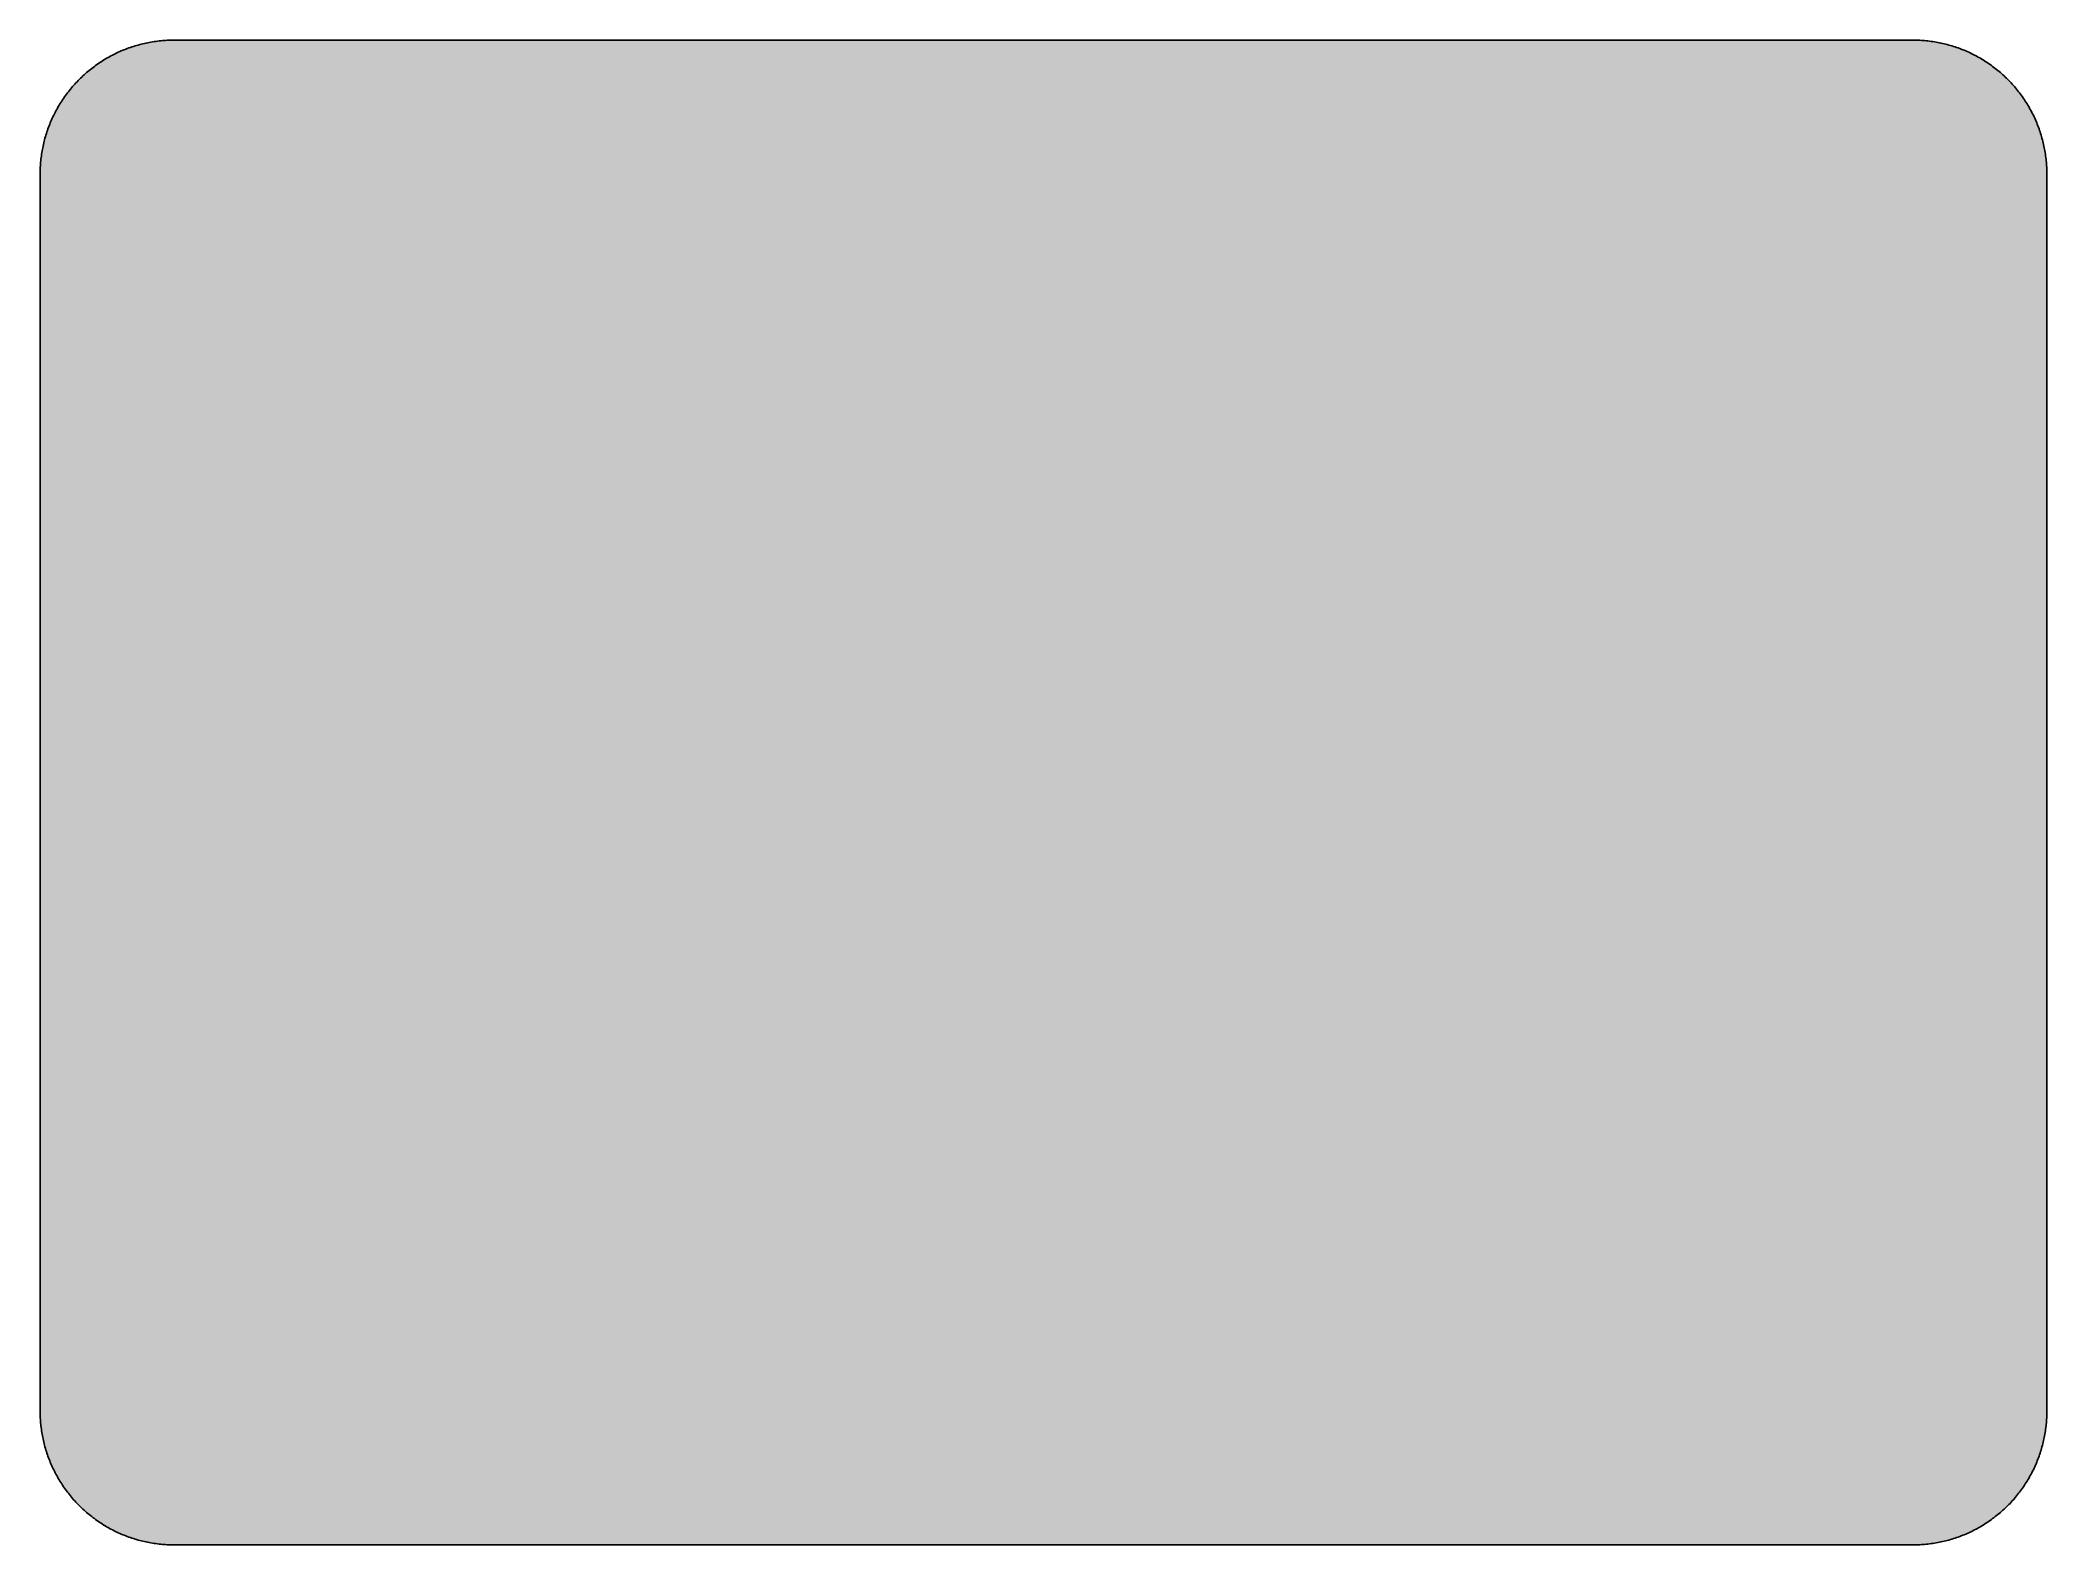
# Model space of a CAD drawing. Header units: millimetres. Extents: x 0 to 212, y 0 to 159.
import ezdxf

# ---------------------------------------------------------------- set-up
doc = ezdxf.new("R2010")
doc.units = ezdxf.units.MM

msp = doc.modelspace()

# ---------------------------------------------------------------- hatches: boundary and pattern name
msp.add_hatch(color=254).paths.add_polyline_path([(14.1633, 0.0536), (13.9878, 0.0533), (13.8125, 0.0559), (13.6373, 0.061), (13.462, 0.0686), (13.2893, 0.0787), (13.114, 0.0914), (12.9413, 0.1041), (12.7686, 0.1219), (12.5959, 0.1397), (12.4231, 0.16), (12.2504, 0.1829), (12.0777, 0.2057), (11.9075, 0.2337), (11.7373, 0.2616), (11.5672, 0.2921), (11.397, 0.3251), (11.2268, 0.3607), (11.0592, 0.3988), (10.8915, 0.4369), (10.7239, 0.4775), (10.5562, 0.5207), (10.3886, 0.5664), (10.2235, 0.6121), (10.0584, 0.6629), (9.8933, 0.7137), (9.7307, 0.7671), (9.5682, 0.8204), (9.4056, 0.8788), (9.2431, 0.9373), (9.083, 0.9982), (8.923, 1.0617), (8.763, 1.1252), (8.6055, 1.1938), (8.4455, 1.2624), (8.2906, 1.331), (8.1331, 1.4046), (7.9781, 1.4783), (7.8232, 1.5545), (7.6708, 1.6332), (7.5184, 1.7145), (7.366, 1.7958), (7.2161, 1.8796), (7.0663, 1.966), (6.919, 2.0523), (6.7716, 2.1438), (6.6243, 2.2352), (6.4795, 2.3266), (6.3348, 2.4232), (6.19, 2.5197), (6.0477, 2.6187), (5.908, 2.7178), (5.7683, 2.8194), (5.6286, 2.9235), (5.4915, 3.0302), (5.3543, 3.1369), (5.2197, 3.2461), (5.0851, 3.3579), (4.953, 3.4722), (4.8209, 3.5865), (4.6914, 3.7033), (4.5644, 3.8202), (4.4348, 3.9395), (4.3104, 4.0615), (4.1859, 4.1859), (4.0615, 4.3104), (3.9395, 4.4348), (3.8202, 4.5618), (3.7033, 4.6914), (3.5865, 4.8209), (3.4722, 4.953), (3.3579, 5.0851), (3.2487, 5.2197), (3.1369, 5.3543), (3.0302, 5.4915), (2.9235, 5.6286), (2.8194, 5.7683), (2.7178, 5.908), (2.6187, 6.0477), (2.5197, 6.19), (2.4232, 6.3348), (2.3266, 6.477), (2.2352, 6.6243), (2.1438, 6.7691), (2.0523, 6.919), (1.966, 7.0663), (1.8796, 7.2161), (1.7958, 7.366), (1.7145, 7.5184), (1.6332, 7.6708), (1.5545, 7.8232), (1.4783, 7.9781), (1.4046, 8.1331), (1.331, 8.2906), (1.2598, 8.4455), (1.1913, 8.603), (1.1252, 8.763), (1.0592, 8.923), (0.9982, 9.083), (0.9373, 9.2431), (0.8763, 9.4056), (0.8204, 9.5682), (0.7645, 9.7307), (0.7112, 9.8933), (0.6604, 10.0584), (0.6121, 10.2235), (0.5639, 10.3911), (0.5207, 10.5562), (0.4775, 10.7239), (0.4343, 10.8915), (0.3962, 11.0592), (0.3607, 11.2268), (0.3251, 11.397), (0.2921, 11.5672), (0.2616, 11.7373), (0.2311, 11.9075), (0.2057, 12.0802), (0.1803, 12.2504), (0.1575, 12.4231), (0.1372, 12.5959), (0.1194, 12.7686), (0.1041, 12.9413), (0.0889, 13.1166), (0.0787, 13.2893), (0.0686, 13.4645), (0.061, 13.6373), (0.0559, 13.8125), (0.0508, 13.9878), (0.0508, 14.163), (0.0522, 144.6925), (0.0508, 144.8664), (0.0559, 145.0416), (0.061, 145.2169), (0.0686, 145.3896), (0.0787, 145.5649), (0.0889, 145.7376), (0.1041, 145.9128), (0.1194, 146.0856), (0.1372, 146.2583), (0.1575, 146.431), (0.1803, 146.6037), (0.2057, 146.7739), (0.2311, 146.9466), (0.2616, 147.1168), (0.2921, 147.287), (0.3251, 147.4572), (0.3607, 147.6248), (0.3962, 147.795), (0.4343, 147.9626), (0.4775, 148.1303), (0.5207, 148.2979), (0.5639, 148.463), (0.6121, 148.6281), (0.6604, 148.7932), (0.7112, 148.9583), (0.7645, 149.1234), (0.8204, 149.286), (0.8763, 149.4485), (0.9373, 149.6111), (0.9982, 149.7711), (1.0592, 149.9311), (1.1252, 150.0911), (1.1913, 150.2486), (1.2598, 150.4061), (1.331, 150.5636), (1.4046, 150.7185), (1.4783, 150.876), (1.5545, 151.0284), (1.6332, 151.1833), (1.7145, 151.3357), (1.7958, 151.4856), (1.8796, 151.638), (1.966, 151.7879), (2.0523, 151.9352), (2.1438, 152.0825), (2.2352, 152.2298), (2.3266, 152.3746), (2.4232, 152.5194), (2.5197, 152.6616), (2.6187, 152.8039), (2.7178, 152.9461), (2.8194, 153.0858), (2.9235, 153.2255), (3.0302, 153.3627), (3.1369, 153.4973), (3.2487, 153.6344), (3.3579, 153.7665), (3.4722, 153.8986), (3.5865, 154.0307), (3.7033, 154.1602), (3.8202, 154.2898), (3.9395, 154.4168), (4.0615, 154.5438), (4.1859, 154.6682), (4.3104, 154.7901), (4.4348, 154.9121), (4.5644, 155.034), (4.6914, 155.1508), (4.8209, 155.2677), (4.953, 155.382), (5.0851, 155.4937), (5.2197, 155.6055), (5.3543, 155.7147), (5.4915, 155.8239), (5.6286, 155.9281), (5.7683, 156.0322), (5.908, 156.1338), (6.0477, 156.2354), (6.19, 156.3345), (6.3348, 156.431), (6.4795, 156.525), (6.6243, 156.6189), (6.7716, 156.7104), (6.919, 156.7993), (7.0663, 156.8882), (7.2161, 156.9745), (7.366, 157.0584), (7.5184, 157.1396), (7.6708, 157.2209), (7.8232, 157.2971), (7.9781, 157.3733), (8.1331, 157.4495), (8.2906, 157.5206), (8.4455, 157.5918), (8.6055, 157.6603), (8.763, 157.7289), (8.923, 157.7924), (9.083, 157.8559), (9.2431, 157.9169), (9.4056, 157.9753), (9.5682, 158.0337), (9.7307, 158.0871), (9.8933, 158.1404), (10.0584, 158.1912), (10.2235, 158.242), (10.3886, 158.2877), (10.5562, 158.3334), (10.7239, 158.3766), (10.8915, 158.4173), (11.0592, 158.4579), (11.2268, 158.4935), (11.397, 158.529), (11.5672, 158.562), (11.7373, 158.5925), (11.9075, 158.6205), (12.0777, 158.6484), (12.2504, 158.6713), (12.4231, 158.6941), (12.5959, 158.7144), (12.7686, 158.7322), (12.9413, 158.75), (13.114, 158.7627), (13.2893, 158.7754), (13.462, 158.7856), (13.6373, 158.7932), (13.8125, 158.7983), (13.9878, 158.8008), (14.163, 158.8033), (197.6078, 158.8036), (197.7822, 158.8008), (197.9574, 158.7983), (198.1327, 158.7932), (198.3054, 158.7856), (198.4807, 158.7754), (198.6534, 158.7627), (198.8287, 158.75), (199.0014, 158.7322), (199.1741, 158.7144), (199.3468, 158.6941), (199.5195, 158.6713), (199.6897, 158.6484), (199.8624, 158.6205), (200.0326, 158.5925), (200.2028, 158.562), (200.373, 158.529), (200.5432, 158.4935), (200.7108, 158.4579), (200.8784, 158.4173), (201.0461, 158.3766), (201.2137, 158.3334), (201.3788, 158.2877), (201.5465, 158.242), (201.7116, 158.1912), (201.8767, 158.1404), (202.0392, 158.0871), (202.2018, 158.0337), (202.3643, 157.9753), (202.5269, 157.9169), (202.6869, 157.8559), (202.8469, 157.7924), (203.007, 157.7289), (203.167, 157.6603), (203.3245, 157.5918), (203.4794, 157.5206), (203.6369, 157.4495), (203.7918, 157.3733), (203.9468, 157.2971), (204.0992, 157.2209), (204.2516, 157.1396), (204.404, 157.0584), (204.5538, 156.9745), (204.7037, 156.8882), (204.8535, 156.7993), (205.0009, 156.7104), (205.1456, 156.6189), (205.293, 156.525), (205.4352, 156.431), (205.58, 156.3345), (205.7222, 156.2354), (205.8619, 156.1338), (206.0016, 156.0322), (206.1413, 155.9281), (206.2785, 155.8239), (206.4156, 155.7147), (206.5503, 155.6055), (206.6849, 155.4937), (206.817, 155.382), (206.949, 155.2677), (207.0786, 155.1508), (207.2081, 155.034), (207.3351, 154.9121), (207.4596, 154.7901), (207.584, 154.6682), (207.7085, 154.5438), (207.8304, 154.4168), (207.9498, 154.2898), (208.0666, 154.1602), (208.1835, 154.0307), (208.2978, 153.8986), (208.4121, 153.7665), (208.5238, 153.6344), (208.6331, 153.4973), (208.7397, 153.3627), (208.8464, 153.2255), (208.9506, 153.0858), (209.0522, 152.9461), (209.1512, 152.8039), (209.2503, 152.6616), (209.3468, 152.5194), (209.4433, 152.3746), (209.5348, 152.2298), (209.6262, 152.0825), (209.7176, 151.9352), (209.804, 151.7879), (209.8904, 151.638), (209.9742, 151.4856), (210.0555, 151.3357), (210.1367, 151.1833), (210.2155, 151.0284), (210.2917, 150.876), (210.3653, 150.7185), (210.439, 150.5636), (210.5076, 150.4061), (210.5762, 150.2486), (210.6447, 150.0911), (210.7082, 149.9311), (210.7717, 149.7711), (210.8327, 149.6111), (210.8911, 149.4485), (210.9495, 149.286), (211.0029, 149.1234), (211.0562, 148.9583), (211.107, 148.7932), (211.1578, 148.6281), (211.2035, 148.463), (211.2493, 148.2979), (211.2924, 148.1303), (211.3331, 147.9626), (211.3712, 147.795), (211.4093, 147.6248), (211.4448, 147.4572), (211.4779, 147.287), (211.5083, 147.1168), (211.5363, 146.9466), (211.5642, 146.7739), (211.5871, 146.6037), (211.6099, 146.431), (211.6303, 146.2583), (211.648, 146.0856), (211.6658, 145.9128), (211.6785, 145.7376), (211.6912, 145.5649), (211.7014, 145.3896), (211.709, 145.2169), (211.7141, 145.0416), (211.7166, 144.8664), (211.7166, 144.6911), (211.7189, 14.1647), (211.7166, 13.9878), (211.7141, 13.8125), (211.709, 13.6373), (211.7014, 13.4645), (211.6912, 13.2893), (211.6785, 13.1166), (211.6658, 12.9413), (211.648, 12.7686), (211.6303, 12.5959), (211.6099, 12.4231), (211.5871, 12.2504), (211.5642, 12.0802), (211.5363, 11.9075), (211.5083, 11.7373), (211.4779, 11.5672), (211.4448, 11.397), (211.4093, 11.2268), (211.3712, 11.0592), (211.3331, 10.8915), (211.2924, 10.7239), (211.2493, 10.5562), (211.2035, 10.3911), (211.1578, 10.2235), (211.107, 10.0584), (211.0562, 9.8933), (211.0029, 9.7307), (210.9495, 9.5682), (210.8911, 9.4056), (210.8327, 9.2431), (210.7717, 9.083), (210.7082, 8.923), (210.6447, 8.763), (210.5762, 8.603), (210.5076, 8.4455), (210.439, 8.2906), (210.3653, 8.1331), (210.2917, 7.9781), (210.2155, 7.8232), (210.1367, 7.6708), (210.0555, 7.5184), (209.9742, 7.366), (209.8904, 7.2161), (209.804, 7.0663), (209.7176, 6.919), (209.6262, 6.7691), (209.5348, 6.6243), (209.4433, 6.477), (209.3468, 6.3348), (209.2503, 6.19), (209.1512, 6.0477), (209.0522, 5.908), (208.9506, 5.7683), (208.8464, 5.6286), (208.7397, 5.4915), (208.6331, 5.3543), (208.5238, 5.2197), (208.4121, 5.0851), (208.2978, 4.953), (208.1835, 4.8209), (208.0666, 4.6914), (207.9498, 4.5618), (207.8304, 4.4348), (207.7085, 4.3104), (207.584, 4.1859), (207.4596, 4.0615), (207.3351, 3.9395), (207.2081, 3.8202), (207.0786, 3.7033), (206.949, 3.5865), (206.817, 3.4722), (206.6849, 3.3579), (206.5503, 3.2461), (206.4156, 3.1369), (206.2785, 3.0302), (206.1413, 2.9235), (206.0016, 2.8194), (205.8619, 2.7178), (205.7222, 2.6187), (205.58, 2.5197), (205.4352, 2.4232), (205.293, 2.3266), (205.1456, 2.2352), (205.0009, 2.1438), (204.8535, 2.0523), (204.7037, 1.966), (204.5538, 1.8796), (204.404, 1.7958), (204.2516, 1.7145), (204.0992, 1.6332), (203.9468, 1.5545), (203.7918, 1.4783), (203.6369, 1.4046), (203.4794, 1.331), (203.3245, 1.2624), (203.167, 1.1938), (203.007, 1.1252), (202.8469, 1.0617), (202.6869, 0.9982), (202.5269, 0.9373), (202.3643, 0.8788), (202.2018, 0.8204), (202.0392, 0.7671), (201.8767, 0.7137), (201.7116, 0.6629), (201.5465, 0.6121), (201.3788, 0.5664), (201.2137, 0.5207), (201.0461, 0.4775), (200.8784, 0.4369), (200.7108, 0.3988), (200.5432, 0.3607), (200.373, 0.3251), (200.2028, 0.2921), (200.0326, 0.2616), (199.8624, 0.2337), (199.6897, 0.2057), (199.5195, 0.1829), (199.3468, 0.16), (199.1741, 0.1397), (199.0014, 0.1219), (198.8287, 0.1041), (198.6534, 0.0914), (198.4807, 0.0787), (198.3054, 0.0686), (198.1327, 0.061), (197.9574, 0.0559), (197.7822, 0.0533), (197.6069, 0.0533)])
h = msp.add_hatch(color=59)
h.paths.add_polyline_path([(14.1633, 3.5814), (13.8887, 3.5839), (13.6169, 3.5941), (13.3477, 3.6119), (13.081, 3.6347), (12.8143, 3.6652), (12.5501, 3.7008), (12.2885, 3.7465), (12.0294, 3.7948), (11.7729, 3.8506), (11.5164, 3.9141), (11.2649, 3.9827), (11.016, 4.0564), (10.7671, 4.1351), (10.5232, 4.2215), (10.2819, 4.3129), (10.0432, 4.412), (9.8069, 4.5161), (9.5733, 4.6228), (9.3447, 4.7371), (9.1186, 4.8565), (8.8951, 4.9809), (8.6741, 5.113), (8.4582, 5.2476), (8.2448, 5.3873), (8.0366, 5.5321), (7.8308, 5.682), (7.6276, 5.8369), (7.4295, 5.9969), (7.2365, 6.1595), (7.046, 6.3297), (6.8605, 6.5024), (6.6777, 6.6802), (6.5024, 6.8605), (6.3271, 7.046), (6.1595, 7.2365), (5.9969, 7.432), (5.8369, 7.6302), (5.682, 7.8308), (5.5321, 8.0366), (5.3873, 8.2448), (5.2451, 8.4582), (5.1105, 8.6741), (4.9809, 8.8951), (4.8565, 9.1186), (4.7371, 9.3447), (4.6228, 9.5758), (4.5136, 9.8069), (4.4094, 10.0432), (4.3129, 10.2819), (4.2215, 10.5232), (4.1351, 10.7696), (4.0538, 11.016), (3.9802, 11.2649), (3.9116, 11.5189), (3.8506, 11.7729), (3.7948, 12.0294), (3.744, 12.2911), (3.7008, 12.5527), (3.6627, 12.8143), (3.6322, 13.081), (3.6093, 13.3502), (3.5916, 13.6195), (3.5814, 13.8913), (3.5789, 14.163), (3.58, 144.6925), (3.5814, 144.9654), (3.5916, 145.2347), (3.6093, 145.5064), (3.6322, 145.7731), (3.6627, 146.0398), (3.7008, 146.304), (3.744, 146.5656), (3.7948, 146.8247), (3.8506, 147.0812), (3.9116, 147.3352), (3.9802, 147.5892), (4.0538, 147.8382), (4.1351, 148.0845), (4.2215, 148.3309), (4.3129, 148.5722), (4.4094, 148.811), (4.5136, 149.0472), (4.6228, 149.2783), (4.7371, 149.5095), (4.8565, 149.7355), (4.9809, 149.9591), (5.1105, 150.1775), (5.2451, 150.3959), (5.3873, 150.6093), (5.5321, 150.8176), (5.682, 151.0233), (5.8369, 151.224), (5.9969, 151.4221), (6.1595, 151.6177), (6.3271, 151.8056), (6.5024, 151.9936), (6.6777, 152.1739), (6.8605, 152.3517), (7.046, 152.5245), (7.2365, 152.6946), (7.4295, 152.8572), (7.6276, 153.0172), (7.8308, 153.1722), (8.0366, 153.322), (8.2448, 153.4668), (8.4582, 153.6065), (8.6741, 153.7411), (8.8951, 153.8732), (9.1186, 153.9977), (9.3447, 154.117), (9.5733, 154.2313), (9.8069, 154.3406), (10.0432, 154.4422), (10.2819, 154.5412), (10.5232, 154.6327), (10.7671, 154.719), (11.016, 154.7978), (11.2649, 154.874), (11.5164, 154.9425), (11.7729, 155.0035), (12.0294, 155.0594), (12.2885, 155.1102), (12.5501, 155.1534), (12.8143, 155.1889), (13.081, 155.2194), (13.3477, 155.2448), (13.6169, 155.26), (13.8887, 155.2702), (14.163, 155.2753), (197.6078, 155.2758), (197.8787, 155.2702), (198.1505, 155.26), (198.4197, 155.2448), (198.689, 155.2194), (198.9557, 155.1889), (199.2173, 155.1534), (199.4789, 155.1102), (199.7405, 155.0594), (199.9971, 155.0035), (200.2511, 154.9425), (200.5051, 154.874), (200.754, 154.7978), (201.0004, 154.719), (201.2467, 154.6327), (201.488, 154.5412), (201.7268, 154.4422), (201.963, 154.3406), (202.1942, 154.2313), (202.4253, 154.117), (202.6514, 153.9977), (202.8749, 153.8732), (203.0959, 153.7411), (203.3118, 153.6065), (203.5251, 153.4668), (203.7334, 153.322), (203.9391, 153.1722), (204.1398, 153.0172), (204.3379, 152.8572), (204.5335, 152.6946), (204.724, 152.5245), (204.9094, 152.3517), (205.0898, 152.1739), (205.2676, 151.9936), (205.4403, 151.8056), (205.6105, 151.6177), (205.773, 151.4221), (205.933, 151.224), (206.088, 151.0233), (206.2378, 150.8176), (206.3826, 150.6093), (206.5223, 150.3959), (206.6569, 150.1775), (206.789, 149.9591), (206.9135, 149.7355), (207.0329, 149.5095), (207.1472, 149.2783), (207.2538, 149.0472), (207.358, 148.811), (207.457, 148.5722), (207.5485, 148.3309), (207.6348, 148.0845), (207.7136, 147.8382), (207.7872, 147.5892), (207.8558, 147.3352), (207.9193, 147.0812), (207.9752, 146.8247), (208.0235, 146.5656), (208.0692, 146.304), (208.1047, 146.0398), (208.1352, 145.7731), (208.1581, 145.5064), (208.1759, 145.2347), (208.186, 144.9654), (208.1911, 144.6911), (208.1911, 14.1647), (208.186, 13.8913), (208.1759, 13.6195), (208.1581, 13.3502), (208.1352, 13.081), (208.1047, 12.8143), (208.0692, 12.5527), (208.0235, 12.2911), (207.9752, 12.0294), (207.9193, 11.7729), (207.8558, 11.5189), (207.7872, 11.2649), (207.7136, 11.016), (207.6348, 10.7696), (207.5485, 10.5232), (207.457, 10.2819), (207.358, 10.0432), (207.2538, 9.8069), (207.1472, 9.5758), (207.0329, 9.3447), (206.9135, 9.1186), (206.789, 8.8951), (206.6569, 8.6741), (206.5223, 8.4582), (206.3826, 8.2448), (206.2378, 8.0366), (206.088, 7.8308), (205.933, 7.6302), (205.773, 7.432), (205.6105, 7.2365), (205.4403, 7.046), (205.2676, 6.8605), (205.0898, 6.6802), (204.9094, 6.5024), (204.724, 6.3297), (204.5335, 6.1595), (204.3379, 5.9969), (204.1398, 5.8369), (203.9391, 5.682), (203.7334, 5.5321), (203.5251, 5.3873), (203.3118, 5.2476), (203.0959, 5.113), (202.8749, 4.9809), (202.6514, 4.8565), (202.4253, 4.7371), (202.1942, 4.6228), (201.963, 4.5161), (201.7268, 4.412), (201.488, 4.3129), (201.2467, 4.2215), (201.0004, 4.1351), (200.754, 4.0564), (200.5051, 3.9827), (200.2511, 3.9141), (199.9971, 3.8506), (199.7405, 3.7948), (199.4789, 3.7465), (199.2173, 3.7008), (198.9557, 3.6652), (198.689, 3.6347), (198.4197, 3.6119), (198.1505, 3.5941), (197.8787, 3.5839), (197.6069, 3.5789)])
h.paths.add_polyline_path([(14.1633, 8.8731), (14.0259, 8.8748), (13.8887, 8.8798), (13.7541, 8.8875), (13.622, 8.9002), (13.4874, 8.9154), (13.3553, 8.9332), (13.2258, 8.9535), (13.0962, 8.9789), (12.9667, 9.0068), (12.8397, 9.0373), (12.7127, 9.0729), (12.5882, 9.1084), (12.4663, 9.1491), (12.3419, 9.1923), (12.2225, 9.238), (12.1031, 9.2888), (11.9837, 9.3396), (11.8694, 9.3929), (11.7526, 9.4513), (11.6408, 9.5098), (11.5291, 9.5733), (11.4198, 9.6368), (11.3106, 9.7053), (11.2039, 9.7765), (11.0998, 9.8476), (10.9957, 9.9238), (10.8966, 10), (10.7975, 10.0787), (10.6985, 10.1625), (10.6045, 10.2464), (10.5105, 10.3327), (10.4216, 10.4216), (10.3327, 10.5131), (10.2464, 10.6045), (10.16, 10.701), (10.0787, 10.7975), (10, 10.8966), (9.9212, 10.9982), (9.8476, 11.0998), (9.7739, 11.2039), (9.7053, 11.3106), (9.6368, 11.4198), (9.5707, 11.5291), (9.5098, 11.6408), (9.4488, 11.7551), (9.3929, 11.8694), (9.337, 11.9863), (9.2862, 12.1031), (9.238, 12.2225), (9.1923, 12.3444), (9.1491, 12.4663), (9.1084, 12.5908), (9.0703, 12.7152), (9.0373, 12.8397), (9.0068, 12.9692), (8.9789, 13.0962), (8.9535, 13.2258), (8.9306, 13.3579), (8.9129, 13.4899), (8.8976, 13.622), (8.8849, 13.7566), (8.8773, 13.8913), (8.8722, 14.0259), (8.8697, 14.163), (8.8717, 144.6925), (8.8722, 144.8283), (8.8773, 144.9629), (8.8849, 145.0975), (8.8976, 145.2321), (8.9129, 145.3642), (8.9306, 145.4963), (8.9535, 145.6284), (8.9789, 145.7579), (9.0068, 145.8849), (9.0373, 146.0144), (9.0703, 146.1389), (9.1084, 146.2634), (9.1491, 146.3878), (9.1923, 146.5097), (9.238, 146.6317), (9.2862, 146.751), (9.337, 146.8679), (9.3929, 146.9847), (9.4488, 147.099), (9.5098, 147.2133), (9.5707, 147.3251), (9.6368, 147.4343), (9.7053, 147.5435), (9.7739, 147.6502), (9.8476, 147.7543), (9.9212, 147.8559), (10, 147.9575), (10.0787, 148.0566), (10.16, 148.1531), (10.2464, 148.2496), (10.3327, 148.3411), (10.4216, 148.4325), (10.5105, 148.5214), (10.6045, 148.6078), (10.6985, 148.6916), (10.7975, 148.7754), (10.8966, 148.8542), (10.9957, 148.9304), (11.0998, 149.0066), (11.2039, 149.0777), (11.3106, 149.1488), (11.4198, 149.2174), (11.5291, 149.2809), (11.6408, 149.3444), (11.7526, 149.4028), (11.8694, 149.4612), (11.9837, 149.5146), (12.1031, 149.5679), (12.2225, 149.6162), (12.3419, 149.6619), (12.4663, 149.7051), (12.5882, 149.7457), (12.7127, 149.7813), (12.8397, 149.8168), (12.9667, 149.8473), (13.0962, 149.8752), (13.2258, 149.9006), (13.3553, 149.921), (13.4874, 149.9413), (13.622, 149.9565), (13.7541, 149.9667), (13.8887, 149.9768), (14.0259, 149.9819), (14.163, 149.9819), (197.6078, 149.9842), (197.7441, 149.9819), (197.8787, 149.9768), (198.0133, 149.9667), (198.1479, 149.9565), (198.28, 149.9413), (198.4121, 149.921), (198.5442, 149.9006), (198.6737, 149.8752), (198.8007, 149.8473), (198.9303, 149.8168), (199.0547, 149.7813), (199.1792, 149.7457), (199.3036, 149.7051), (199.4256, 149.6619), (199.5475, 149.6162), (199.6669, 149.5679), (199.7837, 149.5146), (199.9005, 149.4612), (200.0148, 149.4028), (200.1291, 149.3444), (200.2409, 149.2809), (200.3501, 149.2174), (200.4593, 149.1488), (200.566, 149.0777), (200.6702, 149.0066), (200.7718, 148.9304), (200.8734, 148.8542), (200.9724, 148.7754), (201.0689, 148.6916), (201.1655, 148.6078), (201.2569, 148.5214), (201.3483, 148.4325), (201.4372, 148.3411), (201.5236, 148.2496), (201.6074, 148.1531), (201.6912, 148.0566), (201.77, 147.9575), (201.8462, 147.8559), (201.9224, 147.7543), (201.9935, 147.6502), (202.0646, 147.5435), (202.1332, 147.4343), (202.1967, 147.3251), (202.2602, 147.2133), (202.3186, 147.099), (202.377, 146.9847), (202.4304, 146.8679), (202.4812, 146.751), (202.532, 146.6317), (202.5777, 146.5097), (202.6209, 146.3878), (202.6615, 146.2634), (202.6971, 146.1389), (202.7326, 146.0144), (202.7631, 145.8849), (202.7911, 145.7579), (202.8165, 145.6284), (202.8368, 145.4963), (202.8546, 145.3642), (202.8698, 145.2321), (202.8825, 145.0975), (202.8901, 144.9629), (202.8952, 144.8283), (202.8977, 144.6911), (202.8994, 14.1647), (202.8952, 14.0259), (202.8901, 13.8913), (202.8825, 13.7566), (202.8698, 13.622), (202.8546, 13.4899), (202.8368, 13.3579), (202.8165, 13.2258), (202.7911, 13.0962), (202.7631, 12.9692), (202.7326, 12.8397), (202.6971, 12.7152), (202.6615, 12.5908), (202.6209, 12.4663), (202.5777, 12.3444), (202.532, 12.2225), (202.4812, 12.1031), (202.4304, 11.9863), (202.377, 11.8694), (202.3186, 11.7551), (202.2602, 11.6408), (202.1967, 11.5291), (202.1332, 11.4198), (202.0646, 11.3106), (201.9935, 11.2039), (201.9224, 11.0998), (201.8462, 10.9982), (201.77, 10.8966), (201.6912, 10.7975), (201.6074, 10.701), (201.5236, 10.6045), (201.4372, 10.5131), (201.3483, 10.4216), (201.2569, 10.3327), (201.1655, 10.2464), (201.0689, 10.1625), (200.9724, 10.0787), (200.8734, 10), (200.7718, 9.9238), (200.6702, 9.8476), (200.566, 9.7765), (200.4593, 9.7053), (200.3501, 9.6368), (200.2409, 9.5733), (200.1291, 9.5098), (200.0148, 9.4513), (199.9005, 9.3929), (199.7837, 9.3396), (199.6669, 9.2888), (199.5475, 9.238), (199.4256, 9.1923), (199.3036, 9.1491), (199.1792, 9.1084), (199.0547, 9.0729), (198.9303, 9.0373), (198.8007, 9.0068), (198.6737, 8.9789), (198.5442, 8.9535), (198.4121, 8.9332), (198.28, 8.9154), (198.1479, 8.9002), (198.0133, 8.8875), (197.8787, 8.8798), (197.7441, 8.8748), (197.6069, 8.8722)], flags=16)
h = msp.add_hatch(color=59)
edge = h.paths.add_edge_path()
edge.add_line((90.0105, 105.005), (90.0074, 105.189))
edge.add_line((90.0074, 105.189), (90.0049, 105.377))
edge.add_line((90.0049, 105.377), (89.9998, 105.5624))
edge.add_line((89.9998, 105.5624), (89.9897, 105.7478))
edge.add_line((89.9897, 105.7478), (89.9795, 105.9332))
edge.add_line((89.9795, 105.9332), (89.9668, 106.1161))
edge.add_line((89.9668, 106.1161), (89.9541, 106.3015))
edge.add_line((89.9541, 106.3015), (89.9363, 106.4844))
edge.add_line((89.9363, 106.4844), (89.916, 106.6698))
edge.add_line((89.916, 106.6698), (89.8957, 106.8527))
edge.add_line((89.8957, 106.8527), (89.8703, 107.0356))
edge.add_line((89.8703, 107.0356), (89.8449, 107.2185))
edge.add_line((89.8449, 107.2185), (89.8169, 107.3988))
edge.add_line((89.8169, 107.3988), (89.7865, 107.5817))
edge.add_line((89.7865, 107.5817), (89.7534, 107.762))
edge.add_line((89.7534, 107.762), (89.7179, 107.9424))
edge.add_line((89.7179, 107.9424), (89.6823, 108.1227))
edge.add_line((89.6823, 108.1227), (89.6417, 108.3005))
edge.add_line((89.6417, 108.3005), (89.601, 108.4783))
edge.add_line((89.601, 108.4783), (89.5579, 108.6587))
edge.add_line((89.5579, 108.6587), (89.5121, 108.8339))
edge.add_line((89.5121, 108.8339), (89.4639, 109.0117))
edge.add_line((89.4639, 109.0117), (89.4131, 109.187))
edge.add_line((89.4131, 109.187), (89.3623, 109.3622))
edge.add_line((89.3623, 109.3622), (89.3064, 109.5375))
edge.add_line((89.3064, 109.5375), (89.2505, 109.7128))
edge.add_line((89.2505, 109.7128), (89.1921, 109.8855))
edge.add_line((89.1921, 109.8855), (89.1311, 110.0582))
edge.add_line((89.1311, 110.0582), (89.0676, 110.2309))
edge.add_line((89.0676, 110.2309), (89.0041, 110.4011))
edge.add_line((89.0041, 110.4011), (88.9381, 110.5713))
edge.add_line((88.9381, 110.5713), (88.8695, 110.7415))
edge.add_line((88.8695, 110.7415), (88.7984, 110.9091))
edge.add_line((88.7984, 110.9091), (88.7247, 111.0767))
edge.add_line((88.7247, 111.0767), (88.6485, 111.2444))
edge.add_line((88.6485, 111.2444), (88.5723, 111.4095))
edge.add_line((88.5723, 111.4095), (88.4936, 111.5746))
edge.add_line((88.4936, 111.5746), (88.4123, 111.7371))
edge.add_line((88.4123, 111.7371), (88.3285, 111.8997))
edge.add_line((88.3285, 111.8997), (88.2447, 112.0623))
edge.add_line((88.2447, 112.0623), (88.1558, 112.2248))
edge.add_line((88.1558, 112.2248), (88.0669, 112.3848))
edge.add_line((88.0669, 112.3848), (87.9754, 112.5423))
edge.add_line((87.9754, 112.5423), (87.884, 112.6998))
edge.add_line((87.884, 112.6998), (87.7875, 112.8573))
edge.add_line((87.7875, 112.8573), (87.691, 113.0122))
edge.add_line((87.691, 113.0122), (87.5919, 113.1672))
edge.add_line((87.5919, 113.1672), (87.4903, 113.3221))
edge.add_line((87.4903, 113.3221), (87.3887, 113.472))
edge.add_line((87.3887, 113.472), (87.2846, 113.6244))
edge.add_line((87.2846, 113.6244), (87.1779, 113.7742))
edge.add_line((87.1779, 113.7742), (87.0687, 113.9215))
edge.add_line((87.0687, 113.9215), (86.9569, 114.0714))
edge.add_line((86.9569, 114.0714), (86.8451, 114.2162))
edge.add_line((86.8451, 114.2162), (86.7308, 114.361))
edge.add_line((86.7308, 114.361), (86.614, 114.5057))
edge.add_line((86.614, 114.5057), (86.4972, 114.648))
edge.add_line((86.4972, 114.648), (86.3778, 114.7877))
edge.add_line((86.3778, 114.7877), (86.2559, 114.9274))
edge.add_line((86.2559, 114.9274), (86.1314, 115.0671))
edge.add_line((86.1314, 115.0671), (86.0069, 115.2017))
edge.add_line((86.0069, 115.2017), (85.8799, 115.3389))
edge.add_line((85.8799, 115.3389), (85.7504, 115.4709))
edge.add_line((85.7504, 115.4709), (85.6183, 115.6056))
edge.add_line((85.6183, 115.6056), (85.4862, 115.7351))
edge.add_line((85.4862, 115.7351), (85.3516, 115.8646))
edge.add_line((85.3516, 115.8646), (85.217, 115.9916))
edge.add_line((85.217, 115.9916), (85.0798, 116.1161))
edge.add_line((85.0798, 116.1161), (84.9427, 116.2406))
edge.add_line((84.9427, 116.2406), (84.803, 116.3625))
edge.add_line((84.803, 116.3625), (84.6607, 116.4819))
edge.add_line((84.6607, 116.4819), (84.5185, 116.6012))
edge.add_line((84.5185, 116.6012), (84.3763, 116.7155))
edge.add_line((84.3763, 116.7155), (84.2315, 116.8298))
edge.add_line((84.2315, 116.8298), (84.0842, 116.9441))
edge.add_line((84.0842, 116.9441), (83.9368, 117.0534))
edge.add_line((83.9368, 117.0534), (83.787, 117.1626))
edge.add_line((83.787, 117.1626), (83.6371, 117.2693))
edge.add_line((83.6371, 117.2693), (83.4873, 117.3734))
edge.add_line((83.4873, 117.3734), (83.3349, 117.4775))
edge.add_line((83.3349, 117.4775), (83.1825, 117.5791))
edge.add_line((83.1825, 117.5791), (83.0275, 117.6782))
edge.add_line((83.0275, 117.6782), (82.8726, 117.7747))
edge.add_line((82.8726, 117.7747), (82.7151, 117.8687))
edge.add_line((82.7151, 117.8687), (82.5576, 117.9627))
edge.add_line((82.5576, 117.9627), (82.3976, 118.0541))
edge.add_line((82.3976, 118.0541), (82.2376, 118.143))
edge.add_line((82.2376, 118.143), (82.0776, 118.2294))
edge.add_line((82.0776, 118.2294), (81.915, 118.3157))
edge.add_line((81.915, 118.3157), (81.7524, 118.397))
edge.add_line((81.7524, 118.397), (81.5873, 118.4783))
edge.add_line((81.5873, 118.4783), (81.4222, 118.5596))
edge.add_line((81.4222, 118.5596), (81.2571, 118.6358))
edge.add_line((81.2571, 118.6358), (81.0895, 118.712))
edge.add_line((81.0895, 118.712), (80.9219, 118.7831))
edge.add_line((80.9219, 118.7831), (80.7542, 118.8542))
edge.add_line((80.7542, 118.8542), (80.584, 118.9228))
edge.add_line((80.584, 118.9228), (80.4139, 118.9914))
edge.add_line((80.4139, 118.9914), (80.2437, 119.0549))
edge.add_line((80.2437, 119.0549), (80.071, 119.1184))
edge.add_line((80.071, 119.1184), (79.8982, 119.1793))
edge.add_line((79.8982, 119.1793), (79.7255, 119.2378))
edge.add_line((79.7255, 119.2378), (79.5528, 119.2936))
edge.add_line((79.5528, 119.2936), (79.3775, 119.3495))
edge.add_line((79.3775, 119.3495), (79.2023, 119.4003))
edge.add_line((79.2023, 119.4003), (79.0245, 119.4511))
edge.add_line((79.0245, 119.4511), (78.8492, 119.4994))
edge.add_line((78.8492, 119.4994), (78.6714, 119.5451))
edge.add_line((78.6714, 119.5451), (78.4936, 119.5883))
edge.add_line((78.4936, 119.5883), (78.3133, 119.6289))
edge.add_line((78.3133, 119.6289), (78.1355, 119.6696))
edge.add_line((78.1355, 119.6696), (77.9551, 119.7051))
edge.add_line((77.9551, 119.7051), (77.7748, 119.7407))
edge.add_line((77.7748, 119.7407), (77.5945, 119.7737))
edge.add_line((77.5945, 119.7737), (77.4116, 119.8042))
edge.add_line((77.4116, 119.8042), (77.2312, 119.8321))
edge.add_line((77.2312, 119.8321), (77.0484, 119.8575))
edge.add_line((77.0484, 119.8575), (76.8655, 119.8829))
edge.add_line((76.8655, 119.8829), (76.6826, 119.9032))
edge.add_line((76.6826, 119.9032), (76.4972, 119.9236))
edge.add_line((76.4972, 119.9236), (76.3143, 119.9413))
edge.add_line((76.3143, 119.9413), (76.1289, 119.9566))
edge.add_line((76.1289, 119.9566), (75.946, 119.9693))
edge.add_line((75.946, 119.9693), (75.7606, 119.9794))
edge.add_line((75.7606, 119.9794), (75.5752, 119.9871))
edge.add_line((75.5752, 119.9871), (75.3897, 119.9921))
edge.add_line((75.3897, 119.9921), (75.2018, 119.9947))
edge.add_line((75.2018, 119.9947), (75.0164, 119.9972))
edge.add_line((75.0164, 119.9972), (74.8309, 119.9947))
edge.add_line((74.8309, 119.9947), (74.643, 119.9921))
edge.add_line((74.643, 119.9921), (74.4576, 119.9871))
edge.add_line((74.4576, 119.9871), (74.2721, 119.9794))
edge.add_line((74.2721, 119.9794), (74.0867, 119.9693))
edge.add_line((74.0867, 119.9693), (73.9038, 119.9566))
edge.add_line((73.9038, 119.9566), (73.7184, 119.9413))
edge.add_line((73.7184, 119.9413), (73.5355, 119.9236))
edge.add_line((73.5355, 119.9236), (73.3501, 119.9032))
edge.add_line((73.3501, 119.9032), (73.1672, 119.8829))
edge.add_line((73.1672, 119.8829), (72.9844, 119.8575))
edge.add_line((72.9844, 119.8575), (72.8015, 119.8321))
edge.add_line((72.8015, 119.8321), (72.6211, 119.8042))
edge.add_line((72.6211, 119.8042), (72.4383, 119.7737))
edge.add_line((72.4383, 119.7737), (72.2579, 119.7407))
edge.add_line((72.2579, 119.7407), (72.0776, 119.7051))
edge.add_line((72.0776, 119.7051), (71.8972, 119.6696))
edge.add_line((71.8972, 119.6696), (71.7194, 119.6289))
edge.add_line((71.7194, 119.6289), (71.5416, 119.5883))
edge.add_line((71.5416, 119.5883), (71.3613, 119.5451))
edge.add_line((71.3613, 119.5451), (71.186, 119.4994))
edge.add_line((71.186, 119.4994), (71.0082, 119.4511))
edge.add_line((71.0082, 119.4511), (70.833, 119.4003))
edge.add_line((70.833, 119.4003), (70.6577, 119.3495))
edge.add_line((70.6577, 119.3495), (70.4825, 119.2936))
edge.add_line((70.4825, 119.2936), (70.3072, 119.2378))
edge.add_line((70.3072, 119.2378), (70.1345, 119.1793))
edge.add_line((70.1345, 119.1793), (69.9618, 119.1184))
edge.add_line((69.9618, 119.1184), (69.789, 119.0549))
edge.add_line((69.789, 119.0549), (69.6189, 118.9914))
edge.add_line((69.6189, 118.9914), (69.4487, 118.9228))
edge.add_line((69.4487, 118.9228), (69.2785, 118.8542))
edge.add_line((69.2785, 118.8542), (69.1109, 118.7831))
edge.add_line((69.1109, 118.7831), (68.9432, 118.712))
edge.add_line((68.9432, 118.712), (68.7756, 118.6358))
edge.add_line((68.7756, 118.6358), (68.6105, 118.5596))
edge.add_line((68.6105, 118.5596), (68.4454, 118.4783))
edge.add_line((68.4454, 118.4783), (68.2828, 118.397))
edge.add_line((68.2828, 118.397), (68.1203, 118.3157))
edge.add_line((68.1203, 118.3157), (67.9577, 118.2294))
edge.add_line((67.9577, 118.2294), (67.7951, 118.143))
edge.add_line((67.7951, 118.143), (67.6351, 118.0541))
edge.add_line((67.6351, 118.0541), (67.4776, 117.9627))
edge.add_line((67.4776, 117.9627), (67.3202, 117.8687))
edge.add_line((67.3202, 117.8687), (67.1627, 117.7747))
edge.add_line((67.1627, 117.7747), (67.0077, 117.6782))
edge.add_line((67.0077, 117.6782), (66.8528, 117.5791))
edge.add_line((66.8528, 117.5791), (66.6979, 117.4775))
edge.add_line((66.6979, 117.4775), (66.548, 117.3734))
edge.add_line((66.548, 117.3734), (66.3956, 117.2693))
edge.add_line((66.3956, 117.2693), (66.2457, 117.1626))
edge.add_line((66.2457, 117.1626), (66.0984, 117.0534))
edge.add_line((66.0984, 117.0534), (65.9486, 116.9441))
edge.add_line((65.9486, 116.9441), (65.8038, 116.8298))
edge.add_line((65.8038, 116.8298), (65.659, 116.7155))
edge.add_line((65.659, 116.7155), (65.5142, 116.6012))
edge.add_line((65.5142, 116.6012), (65.372, 116.4819))
edge.add_line((65.372, 116.4819), (65.2323, 116.3625))
edge.add_line((65.2323, 116.3625), (65.0926, 116.2406))
edge.add_line((65.0926, 116.2406), (64.9529, 116.1161))
edge.add_line((64.9529, 116.1161), (64.8183, 115.9916))
edge.add_line((64.8183, 115.9916), (64.6811, 115.8646))
edge.add_line((64.6811, 115.8646), (64.549, 115.7351))
edge.add_line((64.549, 115.7351), (64.4144, 115.6056))
edge.add_line((64.4144, 115.6056), (64.2849, 115.4709))
edge.add_line((64.2849, 115.4709), (64.1553, 115.3389))
edge.add_line((64.1553, 115.3389), (64.0283, 115.2017))
edge.add_line((64.0283, 115.2017), (63.9039, 115.0671))
edge.add_line((63.9039, 115.0671), (63.7794, 114.9274))
edge.add_line((63.7794, 114.9274), (63.6575, 114.7877))
edge.add_line((63.6575, 114.7877), (63.5381, 114.648))
edge.add_line((63.5381, 114.648), (63.4187, 114.5057))
edge.add_line((63.4187, 114.5057), (63.3044, 114.361))
edge.add_line((63.3044, 114.361), (63.1901, 114.2162))
edge.add_line((63.1901, 114.2162), (63.0758, 114.0714))
edge.add_line((63.0758, 114.0714), (62.9666, 113.9215))
edge.add_line((62.9666, 113.9215), (62.8574, 113.7742))
edge.add_line((62.8574, 113.7742), (62.7507, 113.6244))
edge.add_line((62.7507, 113.6244), (62.6466, 113.472))
edge.add_line((62.6466, 113.472), (62.5424, 113.3221))
edge.add_line((62.5424, 113.3221), (62.4408, 113.1672))
edge.add_line((62.4408, 113.1672), (62.3418, 113.0122))
edge.add_line((62.3418, 113.0122), (62.2452, 112.8573))
edge.add_line((62.2452, 112.8573), (62.1513, 112.6998))
edge.add_line((62.1513, 112.6998), (62.0573, 112.5423))
edge.add_line((62.0573, 112.5423), (61.9658, 112.3848))
edge.add_line((61.9658, 112.3848), (61.8769, 112.2248))
edge.add_line((61.8769, 112.2248), (61.7906, 112.0623))
edge.add_line((61.7906, 112.0623), (61.7042, 111.8997))
edge.add_line((61.7042, 111.8997), (61.6229, 111.7371))
edge.add_line((61.6229, 111.7371), (61.5417, 111.5746))
edge.add_line((61.5417, 111.5746), (61.4604, 111.4095))
edge.add_line((61.4604, 111.4095), (61.3842, 111.2444))
edge.add_line((61.3842, 111.2444), (61.308, 111.0767))
edge.add_line((61.308, 111.0767), (61.2369, 110.9091))
edge.add_line((61.2369, 110.9091), (61.1657, 110.7415))
edge.add_line((61.1657, 110.7415), (61.0972, 110.5713))
edge.add_line((61.0972, 110.5713), (61.0286, 110.4011))
edge.add_line((61.0286, 110.4011), (60.9651, 110.2309))
edge.add_line((60.9651, 110.2309), (60.9016, 110.0582))
edge.add_line((60.9016, 110.0582), (60.8406, 109.8855))
edge.add_line((60.8406, 109.8855), (60.7822, 109.7128))
edge.add_line((60.7822, 109.7128), (60.7263, 109.5375))
edge.add_line((60.7263, 109.5375), (60.6704, 109.3622))
edge.add_line((60.6704, 109.3622), (60.6196, 109.187))
edge.add_line((60.6196, 109.187), (60.5688, 109.0117))
edge.add_line((60.5688, 109.0117), (60.5206, 108.8339))
edge.add_line((60.5206, 108.8339), (60.4749, 108.6587))
edge.add_line((60.4749, 108.6587), (60.4317, 108.4783))
edge.add_line((60.4317, 108.4783), (60.391, 108.3005))
edge.add_line((60.391, 108.3005), (60.3504, 108.1227))
edge.add_line((60.3504, 108.1227), (60.3148, 107.9424))
edge.add_line((60.3148, 107.9424), (60.2793, 107.762))
edge.add_line((60.2793, 107.762), (60.2463, 107.5817))
edge.add_line((60.2463, 107.5817), (60.2158, 107.3988))
edge.add_line((60.2158, 107.3988), (60.1878, 107.2185))
edge.add_line((60.1878, 107.2185), (60.1624, 107.0356))
edge.add_line((60.1624, 107.0356), (60.137, 106.8527))
edge.add_line((60.137, 106.8527), (60.1167, 106.6698))
edge.add_line((60.1167, 106.6698), (60.0964, 106.4844))
edge.add_line((60.0964, 106.4844), (60.0786, 106.3015))
edge.add_line((60.0786, 106.3015), (60.0634, 106.1161))
edge.add_line((60.0634, 106.1161), (60.0507, 105.9332))
edge.add_line((60.0507, 105.9332), (60.0405, 105.7478))
edge.add_line((60.0405, 105.7478), (60.0329, 105.5624))
edge.add_line((60.0329, 105.5624), (60.0278, 105.377))
edge.add_line((60.0278, 105.377), (60.0253, 105.189))
edge.add_line((60.0253, 105.189), (60.0227, 105.0036))
edge.add_line((60.0227, 105.0036), (60.0253, 104.8182))
edge.add_line((60.0253, 104.8182), (60.0278, 104.6302))
edge.add_line((60.0278, 104.6302), (60.0329, 104.4448))
edge.add_line((60.0329, 104.4448), (60.0405, 104.2594))
edge.add_line((60.0405, 104.2594), (60.0507, 104.074))
edge.add_line((60.0507, 104.074), (60.0634, 103.8911))
edge.add_line((60.0634, 103.8911), (60.0786, 103.7057))
edge.add_line((60.0786, 103.7057), (60.0964, 103.5228))
edge.add_line((60.0964, 103.5228), (60.1167, 103.3374))
edge.add_line((60.1167, 103.3374), (60.137, 103.1545))
edge.add_line((60.137, 103.1545), (60.1624, 102.9716))
edge.add_line((60.1624, 102.9716), (60.1878, 102.7887))
edge.add_line((60.1878, 102.7887), (60.2158, 102.6084))
edge.add_line((60.2158, 102.6084), (60.2463, 102.4255))
edge.add_line((60.2463, 102.4255), (60.2793, 102.2452))
edge.add_line((60.2793, 102.2452), (60.3148, 102.0648))
edge.add_line((60.3148, 102.0648), (60.3504, 101.8845))
edge.add_line((60.3504, 101.8845), (60.391, 101.7067))
edge.add_line((60.391, 101.7067), (60.4317, 101.5263))
edge.add_line((60.4317, 101.5263), (60.4749, 101.3485))
edge.add_line((60.4749, 101.3485), (60.5206, 101.1707))
edge.add_line((60.5206, 101.1707), (60.5688, 100.9955))
edge.add_line((60.5688, 100.9955), (60.6196, 100.8177))
edge.add_line((60.6196, 100.8177), (60.6704, 100.6424))
edge.add_line((60.6704, 100.6424), (60.7263, 100.4672))
edge.add_line((60.7263, 100.4672), (60.7822, 100.2944))
edge.add_line((60.7822, 100.2944), (60.8406, 100.1217))
edge.add_line((60.8406, 100.1217), (60.9016, 99.949))
edge.add_line((60.9016, 99.949), (60.9651, 99.7763))
edge.add_line((60.9651, 99.7763), (61.0286, 99.6061))
edge.add_line((61.0286, 99.6061), (61.0972, 99.4359))
edge.add_line((61.0972, 99.4359), (61.1657, 99.2657))
edge.add_line((61.1657, 99.2657), (61.2369, 99.0981))
edge.add_line((61.2369, 99.0981), (61.308, 98.9305))
edge.add_line((61.308, 98.9305), (61.3842, 98.7628))
edge.add_line((61.3842, 98.7628), (61.4604, 98.5977))
edge.add_line((61.4604, 98.5977), (61.5417, 98.4326))
edge.add_line((61.5417, 98.4326), (61.6229, 98.2675))
edge.add_line((61.6229, 98.2675), (61.7042, 98.105))
edge.add_line((61.7042, 98.105), (61.7906, 97.9424))
edge.add_line((61.7906, 97.9424), (61.8769, 97.7824))
edge.add_line((61.8769, 97.7824), (61.9658, 97.6224))
edge.add_line((61.9658, 97.6224), (62.0573, 97.4623))
edge.add_line((62.0573, 97.4623), (62.1513, 97.3049))
edge.add_line((62.1513, 97.3049), (62.2452, 97.1474))
edge.add_line((62.2452, 97.1474), (62.3418, 96.9924))
edge.add_line((62.3418, 96.9924), (62.4408, 96.8375))
edge.add_line((62.4408, 96.8375), (62.5424, 96.6851))
edge.add_line((62.5424, 96.6851), (62.6466, 96.5327))
edge.add_line((62.6466, 96.5327), (62.7507, 96.3828))
edge.add_line((62.7507, 96.3828), (62.8574, 96.233))
edge.add_line((62.8574, 96.233), (62.9666, 96.0831))
edge.add_line((62.9666, 96.0831), (63.0758, 95.9358))
edge.add_line((63.0758, 95.9358), (63.1901, 95.7885))
edge.add_line((63.1901, 95.7885), (63.3044, 95.6437))
edge.add_line((63.3044, 95.6437), (63.4187, 95.5015))
edge.add_line((63.4187, 95.5015), (63.5381, 95.3592))
edge.add_line((63.5381, 95.3592), (63.6575, 95.217))
edge.add_line((63.6575, 95.217), (63.7794, 95.0773))
edge.add_line((63.7794, 95.0773), (63.9039, 94.9401))
edge.add_line((63.9039, 94.9401), (64.0283, 94.803))
edge.add_line((64.0283, 94.803), (64.1553, 94.6683))
edge.add_line((64.1553, 94.6683), (64.2849, 94.5337))
edge.add_line((64.2849, 94.5337), (64.4144, 94.4016))
edge.add_line((64.4144, 94.4016), (64.549, 94.2696))
edge.add_line((64.549, 94.2696), (64.6811, 94.14))
edge.add_line((64.6811, 94.14), (64.8183, 94.013))
edge.add_line((64.8183, 94.013), (64.9529, 93.8886))
edge.add_line((64.9529, 93.8886), (65.0926, 93.7641))
edge.add_line((65.0926, 93.7641), (65.2323, 93.6422))
edge.add_line((65.2323, 93.6422), (65.372, 93.5228))
edge.add_line((65.372, 93.5228), (65.5142, 93.406))
edge.add_line((65.5142, 93.406), (65.659, 93.2891))
edge.add_line((65.659, 93.2891), (65.8038, 93.1748))
edge.add_line((65.8038, 93.1748), (65.9486, 93.0631))
edge.add_line((65.9486, 93.0631), (66.0984, 92.9513))
edge.add_line((66.0984, 92.9513), (66.2457, 92.8421))
edge.add_line((66.2457, 92.8421), (66.3956, 92.7354))
edge.add_line((66.3956, 92.7354), (66.548, 92.6313))
edge.add_line((66.548, 92.6313), (66.6979, 92.5297))
edge.add_line((66.6979, 92.5297), (66.8528, 92.4281))
edge.add_line((66.8528, 92.4281), (67.0077, 92.329))
edge.add_line((67.0077, 92.329), (67.1627, 92.2325))
edge.add_line((67.1627, 92.2325), (67.3202, 92.136))
edge.add_line((67.3202, 92.136), (67.4776, 92.0445))
edge.add_line((67.4776, 92.0445), (67.6351, 91.9531))
edge.add_line((67.6351, 91.9531), (67.7951, 91.8642))
edge.add_line((67.7951, 91.8642), (67.9577, 91.7753))
edge.add_line((67.9577, 91.7753), (68.1203, 91.6915))
edge.add_line((68.1203, 91.6915), (68.2828, 91.6076))
edge.add_line((68.2828, 91.6076), (68.4454, 91.5264))
edge.add_line((68.4454, 91.5264), (68.6105, 91.4476))
edge.add_line((68.6105, 91.4476), (68.7756, 91.3714))
edge.add_line((68.7756, 91.3714), (68.9432, 91.2952))
edge.add_line((68.9432, 91.2952), (69.1109, 91.2216))
edge.add_line((69.1109, 91.2216), (69.2785, 91.1504))
edge.add_line((69.2785, 91.1504), (69.4487, 91.0819))
edge.add_line((69.4487, 91.0819), (69.6189, 91.0158))
edge.add_line((69.6189, 91.0158), (69.789, 90.9523))
edge.add_line((69.789, 90.9523), (69.9618, 90.8888))
edge.add_line((69.9618, 90.8888), (70.1345, 90.8279))
edge.add_line((70.1345, 90.8279), (70.3072, 90.7694))
edge.add_line((70.3072, 90.7694), (70.4825, 90.7136))
edge.add_line((70.4825, 90.7136), (70.6577, 90.6577))
edge.add_line((70.6577, 90.6577), (70.833, 90.6069))
edge.add_line((70.833, 90.6069), (71.0082, 90.5561))
edge.add_line((71.0082, 90.5561), (71.186, 90.5078))
edge.add_line((71.186, 90.5078), (71.3613, 90.4621))
edge.add_line((71.3613, 90.4621), (71.5416, 90.4189))
edge.add_line((71.5416, 90.4189), (71.7194, 90.3783))
edge.add_line((71.7194, 90.3783), (71.8972, 90.3376))
edge.add_line((71.8972, 90.3376), (72.0776, 90.3021))
edge.add_line((72.0776, 90.3021), (72.2579, 90.2665))
edge.add_line((72.2579, 90.2665), (72.4383, 90.2335))
edge.add_line((72.4383, 90.2335), (72.6211, 90.203))
edge.add_line((72.6211, 90.203), (72.8015, 90.1751))
edge.add_line((72.8015, 90.1751), (72.9844, 90.1497))
edge.add_line((72.9844, 90.1497), (73.1672, 90.1243))
edge.add_line((73.1672, 90.1243), (73.3501, 90.104))
edge.add_line((73.3501, 90.104), (73.5355, 90.0836))
edge.add_line((73.5355, 90.0836), (73.7184, 90.0659))
edge.add_line((73.7184, 90.0659), (73.9038, 90.0532))
edge.add_line((73.9038, 90.0532), (74.0867, 90.0405))
edge.add_line((74.0867, 90.0405), (74.2721, 90.0303))
edge.add_line((74.2721, 90.0303), (74.4576, 90.0201))
edge.add_line((74.4576, 90.0201), (74.643, 90.0151))
edge.add_line((74.643, 90.0151), (74.8309, 90.0125))
edge.add_line((74.8309, 90.0125), (75.0164, 90.01))
edge.add_line((75.0164, 90.01), (75.2018, 90.0125))
edge.add_line((75.2018, 90.0125), (75.3897, 90.0151))
edge.add_line((75.3897, 90.0151), (75.5752, 90.0201))
edge.add_line((75.5752, 90.0201), (75.7606, 90.0303))
edge.add_line((75.7606, 90.0303), (75.946, 90.0405))
edge.add_line((75.946, 90.0405), (76.1289, 90.0532))
edge.add_line((76.1289, 90.0532), (76.3143, 90.0659))
edge.add_line((76.3143, 90.0659), (76.4972, 90.0836))
edge.add_line((76.4972, 90.0836), (76.6826, 90.104))
edge.add_line((76.6826, 90.104), (76.8655, 90.1243))
edge.add_line((76.8655, 90.1243), (77.0484, 90.1497))
edge.add_line((77.0484, 90.1497), (77.2312, 90.1751))
edge.add_line((77.2312, 90.1751), (77.4116, 90.203))
edge.add_line((77.4116, 90.203), (77.5945, 90.2335))
edge.add_line((77.5945, 90.2335), (77.7748, 90.2665))
edge.add_line((77.7748, 90.2665), (77.9551, 90.3021))
edge.add_line((77.9551, 90.3021), (78.1355, 90.3376))
edge.add_line((78.1355, 90.3376), (78.3133, 90.3783))
edge.add_line((78.3133, 90.3783), (78.4936, 90.4189))
edge.add_line((78.4936, 90.4189), (78.6714, 90.4621))
edge.add_line((78.6714, 90.4621), (78.8492, 90.5078))
edge.add_line((78.8492, 90.5078), (79.0245, 90.5561))
edge.add_line((79.0245, 90.5561), (79.2023, 90.6069))
edge.add_line((79.2023, 90.6069), (79.3775, 90.6577))
edge.add_line((79.3775, 90.6577), (79.5528, 90.7136))
edge.add_line((79.5528, 90.7136), (79.7255, 90.7694))
edge.add_line((79.7255, 90.7694), (79.8982, 90.8279))
edge.add_line((79.8982, 90.8279), (80.071, 90.8888))
edge.add_line((80.071, 90.8888), (80.2437, 90.9523))
edge.add_line((80.2437, 90.9523), (80.4139, 91.0158))
edge.add_line((80.4139, 91.0158), (80.584, 91.0819))
edge.add_line((80.584, 91.0819), (80.7542, 91.1504))
edge.add_line((80.7542, 91.1504), (80.9219, 91.2216))
edge.add_line((80.9219, 91.2216), (81.0895, 91.2952))
edge.add_line((81.0895, 91.2952), (81.2571, 91.3714))
edge.add_line((81.2571, 91.3714), (81.4222, 91.4476))
edge.add_line((81.4222, 91.4476), (81.5873, 91.5264))
edge.add_line((81.5873, 91.5264), (81.7524, 91.6076))
edge.add_line((81.7524, 91.6076), (81.915, 91.6915))
edge.add_line((81.915, 91.6915), (82.0776, 91.7753))
edge.add_line((82.0776, 91.7753), (82.2376, 91.8642))
edge.add_line((82.2376, 91.8642), (82.3976, 91.9531))
edge.add_line((82.3976, 91.9531), (82.5576, 92.0445))
edge.add_line((82.5576, 92.0445), (82.7151, 92.136))
edge.add_line((82.7151, 92.136), (82.8726, 92.2325))
edge.add_line((82.8726, 92.2325), (83.0275, 92.329))
edge.add_line((83.0275, 92.329), (83.1825, 92.4281))
edge.add_line((83.1825, 92.4281), (83.3349, 92.5297))
edge.add_line((83.3349, 92.5297), (83.4873, 92.6313))
edge.add_line((83.4873, 92.6313), (83.6371, 92.7354))
edge.add_line((83.6371, 92.7354), (83.787, 92.8421))
edge.add_line((83.787, 92.8421), (83.9368, 92.9513))
edge.add_line((83.9368, 92.9513), (84.0842, 93.0631))
edge.add_line((84.0842, 93.0631), (84.2315, 93.1748))
edge.add_line((84.2315, 93.1748), (84.3763, 93.2891))
edge.add_line((84.3763, 93.2891), (84.5185, 93.406))
edge.add_line((84.5185, 93.406), (84.6607, 93.5228))
edge.add_line((84.6607, 93.5228), (84.803, 93.6422))
edge.add_line((84.803, 93.6422), (84.9427, 93.7641))
edge.add_line((84.9427, 93.7641), (85.0798, 93.8886))
edge.add_line((85.0798, 93.8886), (85.217, 94.013))
edge.add_line((85.217, 94.013), (85.3516, 94.14))
edge.add_line((85.3516, 94.14), (85.4862, 94.2696))
edge.add_line((85.4862, 94.2696), (85.6183, 94.4016))
edge.add_line((85.6183, 94.4016), (85.7504, 94.5337))
edge.add_line((85.7504, 94.5337), (85.8799, 94.6683))
edge.add_line((85.8799, 94.6683), (86.0069, 94.803))
edge.add_line((86.0069, 94.803), (86.1314, 94.9401))
edge.add_line((86.1314, 94.9401), (86.2559, 95.0773))
edge.add_line((86.2559, 95.0773), (86.3778, 95.217))
edge.add_line((86.3778, 95.217), (86.4972, 95.3592))
edge.add_line((86.4972, 95.3592), (86.614, 95.5015))
edge.add_line((86.614, 95.5015), (86.7308, 95.6437))
edge.add_line((86.7308, 95.6437), (86.8451, 95.7885))
edge.add_line((86.8451, 95.7885), (86.9569, 95.9358))
edge.add_line((86.9569, 95.9358), (87.0687, 96.0831))
edge.add_line((87.0687, 96.0831), (87.1779, 96.233))
edge.add_line((87.1779, 96.233), (87.2846, 96.3828))
edge.add_line((87.2846, 96.3828), (87.3887, 96.5327))
edge.add_line((87.3887, 96.5327), (87.4903, 96.6851))
edge.add_line((87.4903, 96.6851), (87.5919, 96.8375))
edge.add_line((87.5919, 96.8375), (87.691, 96.9924))
edge.add_line((87.691, 96.9924), (87.7875, 97.1474))
edge.add_line((87.7875, 97.1474), (87.884, 97.3049))
edge.add_line((87.884, 97.3049), (87.9754, 97.4623))
edge.add_line((87.9754, 97.4623), (88.0669, 97.6224))
edge.add_line((88.0669, 97.6224), (88.1558, 97.7824))
edge.add_line((88.1558, 97.7824), (88.2447, 97.9424))
edge.add_line((88.2447, 97.9424), (88.3285, 98.105))
edge.add_line((88.3285, 98.105), (88.4123, 98.2675))
edge.add_line((88.4123, 98.2675), (88.4936, 98.4326))
edge.add_line((88.4936, 98.4326), (88.5723, 98.5977))
edge.add_line((88.5723, 98.5977), (88.6485, 98.7628))
edge.add_line((88.6485, 98.7628), (88.7247, 98.9305))
edge.add_line((88.7247, 98.9305), (88.7984, 99.0981))
edge.add_line((88.7984, 99.0981), (88.8695, 99.2657))
edge.add_line((88.8695, 99.2657), (88.9381, 99.4359))
edge.add_line((88.9381, 99.4359), (89.0041, 99.6061))
edge.add_line((89.0041, 99.6061), (89.0676, 99.7763))
edge.add_line((89.0676, 99.7763), (89.1311, 99.949))
edge.add_line((89.1311, 99.949), (89.1921, 100.1217))
edge.add_line((89.1921, 100.1217), (89.2505, 100.2944))
edge.add_line((89.2505, 100.2944), (89.3064, 100.4672))
edge.add_line((89.3064, 100.4672), (89.3623, 100.6424))
edge.add_line((89.3623, 100.6424), (89.4131, 100.8177))
edge.add_line((89.4131, 100.8177), (89.4639, 100.9955))
edge.add_line((89.4639, 100.9955), (89.5121, 101.1707))
edge.add_line((89.5121, 101.1707), (89.5579, 101.3485))
edge.add_line((89.5579, 101.3485), (89.601, 101.5263))
edge.add_line((89.601, 101.5263), (89.6417, 101.7067))
edge.add_line((89.6417, 101.7067), (89.6823, 101.8845))
edge.add_line((89.6823, 101.8845), (89.7179, 102.0648))
edge.add_line((89.7179, 102.0648), (89.7534, 102.2452))
edge.add_line((89.7534, 102.2452), (89.7865, 102.4255))
edge.add_line((89.7865, 102.4255), (89.8169, 102.6084))
edge.add_line((89.8169, 102.6084), (89.8449, 102.7887))
edge.add_line((89.8449, 102.7887), (89.8703, 102.9716))
edge.add_line((89.8703, 102.9716), (89.8957, 103.1545))
edge.add_line((89.8957, 103.1545), (89.916, 103.3374))
edge.add_line((89.916, 103.3374), (89.9363, 103.5228))
edge.add_line((89.9363, 103.5228), (89.9541, 103.7057))
edge.add_line((89.9541, 103.7057), (89.9668, 103.8911))
edge.add_line((89.9668, 103.8911), (89.9795, 104.074))
edge.add_line((89.9795, 104.074), (89.9897, 104.2594))
edge.add_line((89.9897, 104.2594), (89.9998, 104.4448))
edge.add_line((89.9998, 104.4448), (90.0049, 104.6302))
edge.add_line((90.0049, 104.6302), (90.0074, 104.8182))
edge.add_line((90.0074, 104.8182), (90.01, 105.0036))
edge = h.paths.add_edge_path(flags=16)
edge.add_line((84.7189, 105.005), (84.7141, 105.2551))
edge.add_line((84.7141, 105.2551), (84.7039, 105.504))
edge.add_line((84.7039, 105.504), (84.6887, 105.7504))
edge.add_line((84.6887, 105.7504), (84.6684, 105.9967))
edge.add_line((84.6684, 105.9967), (84.6404, 106.238))
edge.add_line((84.6404, 106.238), (84.6049, 106.4819))
edge.add_line((84.6049, 106.4819), (84.5668, 106.7206))
edge.add_line((84.5668, 106.7206), (84.521, 106.9594))
edge.add_line((84.521, 106.9594), (84.4702, 107.1956))
edge.add_line((84.4702, 107.1956), (84.4118, 107.4293))
edge.add_line((84.4118, 107.4293), (84.3483, 107.6604))
edge.add_line((84.3483, 107.6604), (84.2823, 107.889))
edge.add_line((84.2823, 107.889), (84.2086, 108.1151))
edge.add_line((84.2086, 108.1151), (84.1299, 108.3386))
edge.add_line((84.1299, 108.3386), (84.0435, 108.5621))
edge.add_line((84.0435, 108.5621), (83.9546, 108.7806))
edge.add_line((83.9546, 108.7806), (83.8606, 108.9965))
edge.add_line((83.8606, 108.9965), (83.7616, 109.2098))
edge.add_line((83.7616, 109.2098), (83.6574, 109.4207))
edge.add_line((83.6574, 109.4207), (83.5457, 109.6289))
edge.add_line((83.5457, 109.6289), (83.4314, 109.8321))
edge.add_line((83.4314, 109.8321), (83.312, 110.0353))
edge.add_line((83.312, 110.0353), (83.1901, 110.2335))
edge.add_line((83.1901, 110.2335), (83.0605, 110.4265))
edge.add_line((83.0605, 110.4265), (82.9285, 110.6195))
edge.add_line((82.9285, 110.6195), (82.7913, 110.8075))
edge.add_line((82.7913, 110.8075), (82.6491, 110.9929))
edge.add_line((82.6491, 110.9929), (82.5017, 111.1758))
edge.add_line((82.5017, 111.1758), (82.3519, 111.3536))
edge.add_line((82.3519, 111.3536), (82.1969, 111.5263))
edge.add_line((82.1969, 111.5263), (82.0395, 111.6965))
edge.add_line((82.0395, 111.6965), (81.8769, 111.8641))
edge.add_line((81.8769, 111.8641), (81.7093, 112.0267))
edge.add_line((81.7093, 112.0267), (81.5391, 112.1842))
edge.add_line((81.5391, 112.1842), (81.3638, 112.3391))
edge.add_line((81.3638, 112.3391), (81.186, 112.489))
edge.add_line((81.186, 112.489), (81.0057, 112.6363))
edge.add_line((81.0057, 112.6363), (80.8203, 112.7785))
edge.add_line((80.8203, 112.7785), (80.6323, 112.9157))
edge.add_line((80.6323, 112.9157), (80.4393, 113.0478))
edge.add_line((80.4393, 113.0478), (80.2462, 113.1773))
edge.add_line((80.2462, 113.1773), (80.0456, 113.3018))
edge.add_line((80.0456, 113.3018), (79.8449, 113.4186))
edge.add_line((79.8449, 113.4186), (79.6417, 113.5329))
edge.add_line((79.6417, 113.5329), (79.4334, 113.6447))
edge.add_line((79.4334, 113.6447), (79.2226, 113.7488))
edge.add_line((79.2226, 113.7488), (79.0092, 113.8479))
edge.add_line((79.0092, 113.8479), (78.7933, 113.9419))
edge.add_line((78.7933, 113.9419), (78.5724, 114.0333))
edge.add_line((78.5724, 114.0333), (78.3514, 114.1171))
edge.add_line((78.3514, 114.1171), (78.1279, 114.1959))
edge.add_line((78.1279, 114.1959), (77.9018, 114.2695))
edge.add_line((77.9018, 114.2695), (77.6732, 114.3381))
edge.add_line((77.6732, 114.3381), (77.4395, 114.3991))
edge.add_line((77.4395, 114.3991), (77.2084, 114.4575))
edge.add_line((77.2084, 114.4575), (76.9722, 114.5083))
edge.add_line((76.9722, 114.5083), (76.7334, 114.554))
edge.add_line((76.7334, 114.554), (76.4946, 114.5921))
edge.add_line((76.4946, 114.5921), (76.2508, 114.6277))
edge.add_line((76.2508, 114.6277), (76.007, 114.6556))
edge.add_line((76.007, 114.6556), (75.7631, 114.6759))
edge.add_line((75.7631, 114.6759), (75.5142, 114.6937))
edge.add_line((75.5142, 114.6937), (75.2678, 114.7013))
edge.add_line((75.2678, 114.7013), (75.0164, 114.7039))
edge.add_line((75.0164, 114.7039), (74.7649, 114.7013))
edge.add_line((74.7649, 114.7013), (74.516, 114.6937))
edge.add_line((74.516, 114.6937), (74.2696, 114.6759))
edge.add_line((74.2696, 114.6759), (74.0232, 114.6556))
edge.add_line((74.0232, 114.6556), (73.7819, 114.6277))
edge.add_line((73.7819, 114.6277), (73.5381, 114.5921))
edge.add_line((73.5381, 114.5921), (73.2993, 114.554))
edge.add_line((73.2993, 114.554), (73.0606, 114.5083))
edge.add_line((73.0606, 114.5083), (72.8243, 114.4575))
edge.add_line((72.8243, 114.4575), (72.5907, 114.3991))
edge.add_line((72.5907, 114.3991), (72.3595, 114.3381))
edge.add_line((72.3595, 114.3381), (72.1309, 114.2695))
edge.add_line((72.1309, 114.2695), (71.9049, 114.1959))
edge.add_line((71.9049, 114.1959), (71.6813, 114.1171))
edge.add_line((71.6813, 114.1171), (71.4578, 114.0333))
edge.add_line((71.4578, 114.0333), (71.2394, 113.9419))
edge.add_line((71.2394, 113.9419), (71.0235, 113.8479))
edge.add_line((71.0235, 113.8479), (70.8101, 113.7488))
edge.add_line((70.8101, 113.7488), (70.5993, 113.6447))
edge.add_line((70.5993, 113.6447), (70.391, 113.5329))
edge.add_line((70.391, 113.5329), (70.1878, 113.4186))
edge.add_line((70.1878, 113.4186), (69.9846, 113.3018))
edge.add_line((69.9846, 113.3018), (69.7865, 113.1773))
edge.add_line((69.7865, 113.1773), (69.5935, 113.0478))
edge.add_line((69.5935, 113.0478), (69.4004, 112.9157))
edge.add_line((69.4004, 112.9157), (69.2125, 112.7785))
edge.add_line((69.2125, 112.7785), (69.027, 112.6363))
edge.add_line((69.027, 112.6363), (68.8442, 112.489))
edge.add_line((68.8442, 112.489), (68.6664, 112.3391))
edge.add_line((68.6664, 112.3391), (68.4936, 112.1842))
edge.add_line((68.4936, 112.1842), (68.3235, 112.0267))
edge.add_line((68.3235, 112.0267), (68.1558, 111.8641))
edge.add_line((68.1558, 111.8641), (67.9933, 111.6965))
edge.add_line((67.9933, 111.6965), (67.8358, 111.5263))
edge.add_line((67.8358, 111.5263), (67.6808, 111.3536))
edge.add_line((67.6808, 111.3536), (67.531, 111.1758))
edge.add_line((67.531, 111.1758), (67.3837, 110.9929))
edge.add_line((67.3837, 110.9929), (67.2414, 110.8075))
edge.add_line((67.2414, 110.8075), (67.1043, 110.6195))
edge.add_line((67.1043, 110.6195), (66.9722, 110.4265))
edge.add_line((66.9722, 110.4265), (66.8426, 110.2335))
edge.add_line((66.8426, 110.2335), (66.7182, 110.0353))
edge.add_line((66.7182, 110.0353), (66.6013, 109.8321))
edge.add_line((66.6013, 109.8321), (66.487, 109.6289))
edge.add_line((66.487, 109.6289), (66.3753, 109.4207))
edge.add_line((66.3753, 109.4207), (66.2711, 109.2098))
edge.add_line((66.2711, 109.2098), (66.1721, 108.9965))
edge.add_line((66.1721, 108.9965), (66.0781, 108.7806))
edge.add_line((66.0781, 108.7806), (65.9867, 108.5621))
edge.add_line((65.9867, 108.5621), (65.9028, 108.3386))
edge.add_line((65.9028, 108.3386), (65.8241, 108.1151))
edge.add_line((65.8241, 108.1151), (65.7504, 107.889))
edge.add_line((65.7504, 107.889), (65.6819, 107.6604))
edge.add_line((65.6819, 107.6604), (65.6209, 107.4293))
edge.add_line((65.6209, 107.4293), (65.5625, 107.1956))
edge.add_line((65.5625, 107.1956), (65.5117, 106.9594))
edge.add_line((65.5117, 106.9594), (65.466, 106.7206))
edge.add_line((65.466, 106.7206), (65.4279, 106.4819))
edge.add_line((65.4279, 106.4819), (65.3923, 106.238))
edge.add_line((65.3923, 106.238), (65.3644, 105.9967))
edge.add_line((65.3644, 105.9967), (65.344, 105.7504))
edge.add_line((65.344, 105.7504), (65.3263, 105.504))
edge.add_line((65.3263, 105.504), (65.3186, 105.2551))
edge.add_line((65.3186, 105.2551), (65.3136, 105.0036))
edge.add_line((65.3136, 105.0036), (65.3186, 104.7521))
edge.add_line((65.3186, 104.7521), (65.3263, 104.5058))
edge.add_line((65.3263, 104.5058), (65.344, 104.2568))
edge.add_line((65.344, 104.2568), (65.3644, 104.013))
edge.add_line((65.3644, 104.013), (65.3923, 103.7692))
edge.add_line((65.3923, 103.7692), (65.4279, 103.5253))
edge.add_line((65.4279, 103.5253), (65.466, 103.2866))
edge.add_line((65.466, 103.2866), (65.5117, 103.0478))
edge.add_line((65.5117, 103.0478), (65.5625, 102.8116))
edge.add_line((65.5625, 102.8116), (65.6209, 102.5804))
edge.add_line((65.6209, 102.5804), (65.6819, 102.3468))
edge.add_line((65.6819, 102.3468), (65.7504, 102.1182))
edge.add_line((65.7504, 102.1182), (65.8241, 101.8921))
edge.add_line((65.8241, 101.8921), (65.9028, 101.6686))
edge.add_line((65.9028, 101.6686), (65.9867, 101.4476))
edge.add_line((65.9867, 101.4476), (66.0781, 101.2266))
edge.add_line((66.0781, 101.2266), (66.1721, 101.0107))
edge.add_line((66.1721, 101.0107), (66.2711, 100.7974))
edge.add_line((66.2711, 100.7974), (66.3753, 100.5865))
edge.add_line((66.3753, 100.5865), (66.487, 100.3783))
edge.add_line((66.487, 100.3783), (66.6013, 100.1751))
edge.add_line((66.6013, 100.1751), (66.7182, 99.9744))
edge.add_line((66.7182, 99.9744), (66.8426, 99.7737))
edge.add_line((66.8426, 99.7737), (66.9722, 99.5807))
edge.add_line((66.9722, 99.5807), (67.1043, 99.3877))
edge.add_line((67.1043, 99.3877), (67.2414, 99.1997))
edge.add_line((67.2414, 99.1997), (67.3837, 99.0143))
edge.add_line((67.3837, 99.0143), (67.531, 98.8339))
edge.add_line((67.531, 98.8339), (67.6808, 98.6561))
edge.add_line((67.6808, 98.6561), (67.8358, 98.4809))
edge.add_line((67.8358, 98.4809), (67.9933, 98.3107))
edge.add_line((67.9933, 98.3107), (68.1558, 98.1431))
edge.add_line((68.1558, 98.1431), (68.3235, 97.9805))
edge.add_line((68.3235, 97.9805), (68.4936, 97.823))
edge.add_line((68.4936, 97.823), (68.6664, 97.6681))
edge.add_line((68.6664, 97.6681), (68.8442, 97.5182))
edge.add_line((68.8442, 97.5182), (69.027, 97.3709))
edge.add_line((69.027, 97.3709), (69.2125, 97.2287))
edge.add_line((69.2125, 97.2287), (69.4004, 97.0915))
edge.add_line((69.4004, 97.0915), (69.5935, 96.9594))
edge.add_line((69.5935, 96.9594), (69.7865, 96.8299))
edge.add_line((69.7865, 96.8299), (69.9846, 96.708))
edge.add_line((69.9846, 96.708), (70.1878, 96.5886))
edge.add_line((70.1878, 96.5886), (70.391, 96.4743))
edge.add_line((70.391, 96.4743), (70.5993, 96.3625))
edge.add_line((70.5993, 96.3625), (70.8101, 96.2584))
edge.add_line((70.8101, 96.2584), (71.0235, 96.1593))
edge.add_line((71.0235, 96.1593), (71.2394, 96.0653))
edge.add_line((71.2394, 96.0653), (71.4578, 95.9764))
edge.add_line((71.4578, 95.9764), (71.6813, 95.8901))
edge.add_line((71.6813, 95.8901), (71.9049, 95.8113))
edge.add_line((71.9049, 95.8113), (72.1309, 95.7377))
edge.add_line((72.1309, 95.7377), (72.3595, 95.6716))
edge.add_line((72.3595, 95.6716), (72.5907, 95.6081))
edge.add_line((72.5907, 95.6081), (72.8243, 95.5497))
edge.add_line((72.8243, 95.5497), (73.0606, 95.4989))
edge.add_line((73.0606, 95.4989), (73.2993, 95.4532))
edge.add_line((73.2993, 95.4532), (73.5381, 95.4151))
edge.add_line((73.5381, 95.4151), (73.7819, 95.3795))
edge.add_line((73.7819, 95.3795), (74.0232, 95.3516))
edge.add_line((74.0232, 95.3516), (74.2696, 95.3313))
edge.add_line((74.2696, 95.3313), (74.516, 95.316))
edge.add_line((74.516, 95.316), (74.7649, 95.3059))
edge.add_line((74.7649, 95.3059), (75.0164, 95.3033))
edge.add_line((75.0164, 95.3033), (75.2678, 95.3059))
edge.add_line((75.2678, 95.3059), (75.5142, 95.316))
edge.add_line((75.5142, 95.316), (75.7631, 95.3313))
edge.add_line((75.7631, 95.3313), (76.007, 95.3516))
edge.add_line((76.007, 95.3516), (76.2508, 95.3795))
edge.add_line((76.2508, 95.3795), (76.4946, 95.4151))
edge.add_line((76.4946, 95.4151), (76.7334, 95.4532))
edge.add_line((76.7334, 95.4532), (76.9722, 95.4989))
edge.add_line((76.9722, 95.4989), (77.2084, 95.5497))
edge.add_line((77.2084, 95.5497), (77.4395, 95.6081))
edge.add_line((77.4395, 95.6081), (77.6732, 95.6716))
edge.add_line((77.6732, 95.6716), (77.9018, 95.7377))
edge.add_line((77.9018, 95.7377), (78.1279, 95.8113))
edge.add_line((78.1279, 95.8113), (78.3514, 95.8901))
edge.add_line((78.3514, 95.8901), (78.5724, 95.9764))
edge.add_line((78.5724, 95.9764), (78.7933, 96.0653))
edge.add_line((78.7933, 96.0653), (79.0092, 96.1593))
edge.add_line((79.0092, 96.1593), (79.2226, 96.2584))
edge.add_line((79.2226, 96.2584), (79.4334, 96.3625))
edge.add_line((79.4334, 96.3625), (79.6417, 96.4743))
edge.add_line((79.6417, 96.4743), (79.8449, 96.5886))
edge.add_line((79.8449, 96.5886), (80.0456, 96.708))
edge.add_line((80.0456, 96.708), (80.2462, 96.8299))
edge.add_line((80.2462, 96.8299), (80.4393, 96.9594))
edge.add_line((80.4393, 96.9594), (80.6323, 97.0915))
edge.add_line((80.6323, 97.0915), (80.8203, 97.2287))
edge.add_line((80.8203, 97.2287), (81.0057, 97.3709))
edge.add_line((81.0057, 97.3709), (81.186, 97.5182))
edge.add_line((81.186, 97.5182), (81.3638, 97.6681))
edge.add_line((81.3638, 97.6681), (81.5391, 97.823))
edge.add_line((81.5391, 97.823), (81.7093, 97.9805))
edge.add_line((81.7093, 97.9805), (81.8769, 98.1431))
edge.add_line((81.8769, 98.1431), (82.0395, 98.3107))
edge.add_line((82.0395, 98.3107), (82.1969, 98.4809))
edge.add_line((82.1969, 98.4809), (82.3519, 98.6561))
edge.add_line((82.3519, 98.6561), (82.5017, 98.8339))
edge.add_line((82.5017, 98.8339), (82.6491, 99.0143))
edge.add_line((82.6491, 99.0143), (82.7913, 99.1997))
edge.add_line((82.7913, 99.1997), (82.9285, 99.3877))
edge.add_line((82.9285, 99.3877), (83.0605, 99.5807))
edge.add_line((83.0605, 99.5807), (83.1901, 99.7737))
edge.add_line((83.1901, 99.7737), (83.312, 99.9744))
edge.add_line((83.312, 99.9744), (83.4314, 100.1751))
edge.add_line((83.4314, 100.1751), (83.5457, 100.3783))
edge.add_line((83.5457, 100.3783), (83.6574, 100.5865))
edge.add_line((83.6574, 100.5865), (83.7616, 100.7974))
edge.add_line((83.7616, 100.7974), (83.8606, 101.0107))
edge.add_line((83.8606, 101.0107), (83.9546, 101.2266))
edge.add_line((83.9546, 101.2266), (84.0435, 101.4476))
edge.add_line((84.0435, 101.4476), (84.1299, 101.6686))
edge.add_line((84.1299, 101.6686), (84.2086, 101.8921))
edge.add_line((84.2086, 101.8921), (84.2823, 102.1182))
edge.add_line((84.2823, 102.1182), (84.3483, 102.3468))
edge.add_line((84.3483, 102.3468), (84.4118, 102.5804))
edge.add_line((84.4118, 102.5804), (84.4702, 102.8116))
edge.add_line((84.4702, 102.8116), (84.521, 103.0478))
edge.add_line((84.521, 103.0478), (84.5668, 103.2866))
edge.add_line((84.5668, 103.2866), (84.6049, 103.5253))
edge.add_line((84.6049, 103.5253), (84.6404, 103.7692))
edge.add_line((84.6404, 103.7692), (84.6684, 104.013))
edge.add_line((84.6684, 104.013), (84.6887, 104.2568))
edge.add_line((84.6887, 104.2568), (84.7039, 104.5058))
edge.add_line((84.7039, 104.5058), (84.7141, 104.7521))
edge.add_line((84.7141, 104.7521), (84.7166, 105.0036))
edge = h.paths.add_edge_path(flags=16)
edge.add_line((151.7467, 105.005), (151.7447, 105.189))
edge.add_line((151.7447, 105.189), (151.7396, 105.377))
edge.add_line((151.7396, 105.377), (151.7345, 105.5624))
edge.add_line((151.7345, 105.5624), (151.7269, 105.7478))
edge.add_line((151.7269, 105.7478), (151.7167, 105.9332))
edge.add_line((151.7167, 105.9332), (151.704, 106.1161))
edge.add_line((151.704, 106.1161), (151.6888, 106.3015))
edge.add_line((151.6888, 106.3015), (151.671, 106.4844))
edge.add_line((151.671, 106.4844), (151.6532, 106.6698))
edge.add_line((151.6532, 106.6698), (151.6304, 106.8527))
edge.add_line((151.6304, 106.8527), (151.6075, 107.0356))
edge.add_line((151.6075, 107.0356), (151.5821, 107.2185))
edge.add_line((151.5821, 107.2185), (151.5516, 107.3988))
edge.add_line((151.5516, 107.3988), (151.5212, 107.5817))
edge.add_line((151.5212, 107.5817), (151.4907, 107.762))
edge.add_line((151.4907, 107.762), (151.4551, 107.9424))
edge.add_line((151.4551, 107.9424), (151.417, 108.1227))
edge.add_line((151.417, 108.1227), (151.3789, 108.3005))
edge.add_line((151.3789, 108.3005), (151.3357, 108.4783))
edge.add_line((151.3357, 108.4783), (151.2926, 108.6587))
edge.add_line((151.2926, 108.6587), (151.2468, 108.8339))
edge.add_line((151.2468, 108.8339), (151.1986, 109.0117))
edge.add_line((151.1986, 109.0117), (151.1503, 109.187))
edge.add_line((151.1503, 109.187), (151.097, 109.3622))
edge.add_line((151.097, 109.3622), (151.0436, 109.5375))
edge.add_line((151.0436, 109.5375), (150.9878, 109.7128))
edge.add_line((150.9878, 109.7128), (150.9293, 109.8855))
edge.add_line((150.9293, 109.8855), (150.8684, 110.0582))
edge.add_line((150.8684, 110.0582), (150.8049, 110.2309))
edge.add_line((150.8049, 110.2309), (150.7414, 110.4011))
edge.add_line((150.7414, 110.4011), (150.6728, 110.5713))
edge.add_line((150.6728, 110.5713), (150.6042, 110.7415))
edge.add_line((150.6042, 110.7415), (150.5331, 110.9091))
edge.add_line((150.5331, 110.9091), (150.4594, 111.0767))
edge.add_line((150.4594, 111.0767), (150.3858, 111.2444))
edge.add_line((150.3858, 111.2444), (150.307, 111.4095))
edge.add_line((150.307, 111.4095), (150.2283, 111.5746))
edge.add_line((150.2283, 111.5746), (150.147, 111.7371))
edge.add_line((150.147, 111.7371), (150.0657, 111.8997))
edge.add_line((150.0657, 111.8997), (149.9794, 112.0623))
edge.add_line((149.9794, 112.0623), (149.893, 112.2248))
edge.add_line((149.893, 112.2248), (149.8041, 112.3848))
edge.add_line((149.8041, 112.3848), (149.7127, 112.5423))
edge.add_line((149.7127, 112.5423), (149.6187, 112.6998))
edge.add_line((149.6187, 112.6998), (149.5247, 112.8573))
edge.add_line((149.5247, 112.8573), (149.4282, 113.0122))
edge.add_line((149.4282, 113.0122), (149.3291, 113.1672))
edge.add_line((149.3291, 113.1672), (149.2275, 113.3221))
edge.add_line((149.2275, 113.3221), (149.1234, 113.472))
edge.add_line((149.1234, 113.472), (149.0193, 113.6244))
edge.add_line((149.0193, 113.6244), (148.9126, 113.7742))
edge.add_line((148.9126, 113.7742), (148.8034, 113.9215))
edge.add_line((148.8034, 113.9215), (148.6941, 114.0714))
edge.add_line((148.6941, 114.0714), (148.5824, 114.2162))
edge.add_line((148.5824, 114.2162), (148.4681, 114.361))
edge.add_line((148.4681, 114.361), (148.3512, 114.5057))
edge.add_line((148.3512, 114.5057), (148.2319, 114.648))
edge.add_line((148.2319, 114.648), (148.1125, 114.7877))
edge.add_line((148.1125, 114.7877), (147.9906, 114.9274))
edge.add_line((147.9906, 114.9274), (147.8686, 115.0671))
edge.add_line((147.8686, 115.0671), (147.7416, 115.2017))
edge.add_line((147.7416, 115.2017), (147.6146, 115.3389))
edge.add_line((147.6146, 115.3389), (147.4851, 115.4709))
edge.add_line((147.4851, 115.4709), (147.3556, 115.6056))
edge.add_line((147.3556, 115.6056), (147.2235, 115.7351))
edge.add_line((147.2235, 115.7351), (147.0889, 115.8646))
edge.add_line((147.0889, 115.8646), (146.9542, 115.9916))
edge.add_line((146.9542, 115.9916), (146.8171, 116.1161))
edge.add_line((146.8171, 116.1161), (146.6774, 116.2406))
edge.add_line((146.6774, 116.2406), (146.5377, 116.3625))
edge.add_line((146.5377, 116.3625), (146.398, 116.4819))
edge.add_line((146.398, 116.4819), (146.2557, 116.6012))
edge.add_line((146.2557, 116.6012), (146.111, 116.7155))
edge.add_line((146.111, 116.7155), (145.9662, 116.8298))
edge.add_line((145.9662, 116.8298), (145.8214, 116.9441))
edge.add_line((145.8214, 116.9441), (145.6741, 117.0534))
edge.add_line((145.6741, 117.0534), (145.5242, 117.1626))
edge.add_line((145.5242, 117.1626), (145.3744, 117.2693))
edge.add_line((145.3744, 117.2693), (145.2245, 117.3734))
edge.add_line((145.2245, 117.3734), (145.0721, 117.4775))
edge.add_line((145.0721, 117.4775), (144.9172, 117.5791))
edge.add_line((144.9172, 117.5791), (144.7622, 117.6782))
edge.add_line((144.7622, 117.6782), (144.6073, 117.7747))
edge.add_line((144.6073, 117.7747), (144.4498, 117.8687))
edge.add_line((144.4498, 117.8687), (144.2923, 117.9627))
edge.add_line((144.2923, 117.9627), (144.1348, 118.0541))
edge.add_line((144.1348, 118.0541), (143.9748, 118.143))
edge.add_line((143.9748, 118.143), (143.8123, 118.2294))
edge.add_line((143.8123, 118.2294), (143.6497, 118.3157))
edge.add_line((143.6497, 118.3157), (143.4871, 118.397))
edge.add_line((143.4871, 118.397), (143.3246, 118.4783))
edge.add_line((143.3246, 118.4783), (143.1595, 118.5596))
edge.add_line((143.1595, 118.5596), (142.9944, 118.6358))
edge.add_line((142.9944, 118.6358), (142.8267, 118.712))
edge.add_line((142.8267, 118.712), (142.6591, 118.7831))
edge.add_line((142.6591, 118.7831), (142.4915, 118.8542))
edge.add_line((142.4915, 118.8542), (142.3213, 118.9228))
edge.add_line((142.3213, 118.9228), (142.1511, 118.9914))
edge.add_line((142.1511, 118.9914), (141.9809, 119.0549))
edge.add_line((141.9809, 119.0549), (141.8082, 119.1184))
edge.add_line((141.8082, 119.1184), (141.6355, 119.1793))
edge.add_line((141.6355, 119.1793), (141.4628, 119.2378))
edge.add_line((141.4628, 119.2378), (141.2875, 119.2936))
edge.add_line((141.2875, 119.2936), (141.1122, 119.3495))
edge.add_line((141.1122, 119.3495), (140.937, 119.4003))
edge.add_line((140.937, 119.4003), (140.7617, 119.4511))
edge.add_line((140.7617, 119.4511), (140.5839, 119.4994))
edge.add_line((140.5839, 119.4994), (140.4061, 119.5451))
edge.add_line((140.4061, 119.5451), (140.2283, 119.5883))
edge.add_line((140.2283, 119.5883), (140.0505, 119.6289))
edge.add_line((140.0505, 119.6289), (139.8702, 119.6696))
edge.add_line((139.8702, 119.6696), (139.6924, 119.7051))
edge.add_line((139.6924, 119.7051), (139.512, 119.7407))
edge.add_line((139.512, 119.7407), (139.3292, 119.7737))
edge.add_line((139.3292, 119.7737), (139.1488, 119.8042))
edge.add_line((139.1488, 119.8042), (138.9659, 119.8321))
edge.add_line((138.9659, 119.8321), (138.7831, 119.8575))
edge.add_line((138.7831, 119.8575), (138.6002, 119.8829))
edge.add_line((138.6002, 119.8829), (138.4173, 119.9032))
edge.add_line((138.4173, 119.9032), (138.2344, 119.9236))
edge.add_line((138.2344, 119.9236), (138.0515, 119.9413))
edge.add_line((138.0515, 119.9413), (137.8661, 119.9566))
edge.add_line((137.8661, 119.9566), (137.6807, 119.9693))
edge.add_line((137.6807, 119.9693), (137.4953, 119.9794))
edge.add_line((137.4953, 119.9794), (137.3099, 119.9871))
edge.add_line((137.3099, 119.9871), (137.1244, 119.9921))
edge.add_line((137.1244, 119.9921), (136.939, 119.9947))
edge.add_line((136.939, 119.9947), (136.7536, 119.9972))
edge.add_line((136.7536, 119.9972), (136.5656, 119.9947))
edge.add_line((136.5656, 119.9947), (136.3802, 119.9921))
edge.add_line((136.3802, 119.9921), (136.1948, 119.9871))
edge.add_line((136.1948, 119.9871), (136.0094, 119.9794))
edge.add_line((136.0094, 119.9794), (135.824, 119.9693))
edge.add_line((135.824, 119.9693), (135.6385, 119.9566))
edge.add_line((135.6385, 119.9566), (135.4557, 119.9413))
edge.add_line((135.4557, 119.9413), (135.2702, 119.9236))
edge.add_line((135.2702, 119.9236), (135.0874, 119.9032))
edge.add_line((135.0874, 119.9032), (134.9045, 119.8829))
edge.add_line((134.9045, 119.8829), (134.7216, 119.8575))
edge.add_line((134.7216, 119.8575), (134.5387, 119.8321))
edge.add_line((134.5387, 119.8321), (134.3558, 119.8042))
edge.add_line((134.3558, 119.8042), (134.1755, 119.7737))
edge.add_line((134.1755, 119.7737), (133.9952, 119.7407))
edge.add_line((133.9952, 119.7407), (133.8148, 119.7051))
edge.add_line((133.8148, 119.7051), (133.6345, 119.6696))
edge.add_line((133.6345, 119.6696), (133.4541, 119.6289))
edge.add_line((133.4541, 119.6289), (133.2763, 119.5883))
edge.add_line((133.2763, 119.5883), (133.0985, 119.5451))
edge.add_line((133.0985, 119.5451), (132.9207, 119.4994))
edge.add_line((132.9207, 119.4994), (132.7455, 119.4511))
edge.add_line((132.7455, 119.4511), (132.5677, 119.4003))
edge.add_line((132.5677, 119.4003), (132.3924, 119.3495))
edge.add_line((132.3924, 119.3495), (132.2172, 119.2936))
edge.add_line((132.2172, 119.2936), (132.0444, 119.2378))
edge.add_line((132.0444, 119.2378), (131.8717, 119.1793))
edge.add_line((131.8717, 119.1793), (131.699, 119.1184))
edge.add_line((131.699, 119.1184), (131.5263, 119.0549))
edge.add_line((131.5263, 119.0549), (131.3561, 118.9914))
edge.add_line((131.3561, 118.9914), (131.1859, 118.9228))
edge.add_line((131.1859, 118.9228), (131.0157, 118.8542))
edge.add_line((131.0157, 118.8542), (130.8481, 118.7831))
edge.add_line((130.8481, 118.7831), (130.6805, 118.712))
edge.add_line((130.6805, 118.712), (130.5128, 118.6358))
edge.add_line((130.5128, 118.6358), (130.3477, 118.5596))
edge.add_line((130.3477, 118.5596), (130.1826, 118.4783))
edge.add_line((130.1826, 118.4783), (130.0175, 118.397))
edge.add_line((130.0175, 118.397), (129.855, 118.3157))
edge.add_line((129.855, 118.3157), (129.6924, 118.2294))
edge.add_line((129.6924, 118.2294), (129.5324, 118.143))
edge.add_line((129.5324, 118.143), (129.3724, 118.0541))
edge.add_line((129.3724, 118.0541), (129.2123, 117.9627))
edge.add_line((129.2123, 117.9627), (129.0549, 117.8687))
edge.add_line((129.0549, 117.8687), (128.8999, 117.7747))
edge.add_line((128.8999, 117.7747), (128.7424, 117.6782))
edge.add_line((128.7424, 117.6782), (128.5875, 117.5791))
edge.add_line((128.5875, 117.5791), (128.4351, 117.4775))
edge.add_line((128.4351, 117.4775), (128.2827, 117.3734))
edge.add_line((128.2827, 117.3734), (128.1328, 117.2693))
edge.add_line((128.1328, 117.2693), (127.983, 117.1626))
edge.add_line((127.983, 117.1626), (127.8331, 117.0534))
edge.add_line((127.8331, 117.0534), (127.6858, 116.9441))
edge.add_line((127.6858, 116.9441), (127.5385, 116.8298))
edge.add_line((127.5385, 116.8298), (127.3937, 116.7155))
edge.add_line((127.3937, 116.7155), (127.2515, 116.6012))
edge.add_line((127.2515, 116.6012), (127.1092, 116.4819))
edge.add_line((127.1092, 116.4819), (126.967, 116.3625))
edge.add_line((126.967, 116.3625), (126.8273, 116.2406))
edge.add_line((126.8273, 116.2406), (126.6901, 116.1161))
edge.add_line((126.6901, 116.1161), (126.553, 115.9916))
edge.add_line((126.553, 115.9916), (126.4183, 115.8646))
edge.add_line((126.4183, 115.8646), (126.2837, 115.7351))
edge.add_line((126.2837, 115.7351), (126.1516, 115.6056))
edge.add_line((126.1516, 115.6056), (126.0196, 115.4709))
edge.add_line((126.0196, 115.4709), (125.8926, 115.3389))
edge.add_line((125.8926, 115.3389), (125.763, 115.2017))
edge.add_line((125.763, 115.2017), (125.6386, 115.0671))
edge.add_line((125.6386, 115.0671), (125.5141, 114.9274))
edge.add_line((125.5141, 114.9274), (125.3922, 114.7877))
edge.add_line((125.3922, 114.7877), (125.2728, 114.648))
edge.add_line((125.2728, 114.648), (125.156, 114.5057))
edge.add_line((125.156, 114.5057), (125.0391, 114.361))
edge.add_line((125.0391, 114.361), (124.9248, 114.2162))
edge.add_line((124.9248, 114.2162), (124.8131, 114.0714))
edge.add_line((124.8131, 114.0714), (124.7013, 113.9215))
edge.add_line((124.7013, 113.9215), (124.5946, 113.7742))
edge.add_line((124.5946, 113.7742), (124.4879, 113.6244))
edge.add_line((124.4879, 113.6244), (124.3813, 113.472))
edge.add_line((124.3813, 113.472), (124.2797, 113.3221))
edge.add_line((124.2797, 113.3221), (124.1781, 113.1672))
edge.add_line((124.1781, 113.1672), (124.079, 113.0122))
edge.add_line((124.079, 113.0122), (123.9825, 112.8573))
edge.add_line((123.9825, 112.8573), (123.886, 112.6998))
edge.add_line((123.886, 112.6998), (123.7945, 112.5423))
edge.add_line((123.7945, 112.5423), (123.7031, 112.3848))
edge.add_line((123.7031, 112.3848), (123.6142, 112.2248))
edge.add_line((123.6142, 112.2248), (123.5253, 112.0623))
edge.add_line((123.5253, 112.0623), (123.4415, 111.8997))
edge.add_line((123.4415, 111.8997), (123.3576, 111.7371))
edge.add_line((123.3576, 111.7371), (123.2764, 111.5746))
edge.add_line((123.2764, 111.5746), (123.1976, 111.4095))
edge.add_line((123.1976, 111.4095), (123.1214, 111.2444))
edge.add_line((123.1214, 111.2444), (123.0452, 111.0767))
edge.add_line((123.0452, 111.0767), (122.9716, 110.9091))
edge.add_line((122.9716, 110.9091), (122.9004, 110.7415))
edge.add_line((122.9004, 110.7415), (122.8319, 110.5713))
edge.add_line((122.8319, 110.5713), (122.7658, 110.4011))
edge.add_line((122.7658, 110.4011), (122.6998, 110.2309))
edge.add_line((122.6998, 110.2309), (122.6388, 110.0582))
edge.add_line((122.6388, 110.0582), (122.5779, 109.8855))
edge.add_line((122.5779, 109.8855), (122.5194, 109.7128))
edge.add_line((122.5194, 109.7128), (122.461, 109.5375))
edge.add_line((122.461, 109.5375), (122.4077, 109.3622))
edge.add_line((122.4077, 109.3622), (122.3543, 109.187))
edge.add_line((122.3543, 109.187), (122.3061, 109.0117))
edge.add_line((122.3061, 109.0117), (122.2578, 108.8339))
edge.add_line((122.2578, 108.8339), (122.2121, 108.6587))
edge.add_line((122.2121, 108.6587), (122.1689, 108.4783))
edge.add_line((122.1689, 108.4783), (122.1257, 108.3005))
edge.add_line((122.1257, 108.3005), (122.0876, 108.1227))
edge.add_line((122.0876, 108.1227), (122.0495, 107.9424))
edge.add_line((122.0495, 107.9424), (122.0165, 107.762))
edge.add_line((122.0165, 107.762), (121.9835, 107.5817))
edge.add_line((121.9835, 107.5817), (121.953, 107.3988))
edge.add_line((121.953, 107.3988), (121.9225, 107.2185))
edge.add_line((121.9225, 107.2185), (121.8971, 107.0356))
edge.add_line((121.8971, 107.0356), (121.8743, 106.8527))
edge.add_line((121.8743, 106.8527), (121.8514, 106.6698))
edge.add_line((121.8514, 106.6698), (121.8336, 106.4844))
edge.add_line((121.8336, 106.4844), (121.8159, 106.3015))
edge.add_line((121.8159, 106.3015), (121.8006, 106.1161))
edge.add_line((121.8006, 106.1161), (121.7879, 105.9332))
edge.add_line((121.7879, 105.9332), (121.7778, 105.7478))
edge.add_line((121.7778, 105.7478), (121.7701, 105.5624))
edge.add_line((121.7701, 105.5624), (121.7651, 105.377))
edge.add_line((121.7651, 105.377), (121.76, 105.189))
edge.add_line((121.76, 105.189), (121.76, 105.0036))
edge.add_line((121.76, 105.0036), (121.76, 104.8182))
edge.add_line((121.76, 104.8182), (121.7651, 104.6302))
edge.add_line((121.7651, 104.6302), (121.7701, 104.4448))
edge.add_line((121.7701, 104.4448), (121.7778, 104.2594))
edge.add_line((121.7778, 104.2594), (121.7879, 104.074))
edge.add_line((121.7879, 104.074), (121.8006, 103.8911))
edge.add_line((121.8006, 103.8911), (121.8159, 103.7057))
edge.add_line((121.8159, 103.7057), (121.8336, 103.5228))
edge.add_line((121.8336, 103.5228), (121.8514, 103.3374))
edge.add_line((121.8514, 103.3374), (121.8743, 103.1545))
edge.add_line((121.8743, 103.1545), (121.8971, 102.9716))
edge.add_line((121.8971, 102.9716), (121.9225, 102.7887))
edge.add_line((121.9225, 102.7887), (121.953, 102.6084))
edge.add_line((121.953, 102.6084), (121.9835, 102.4255))
edge.add_line((121.9835, 102.4255), (122.0165, 102.2452))
edge.add_line((122.0165, 102.2452), (122.0495, 102.0648))
edge.add_line((122.0495, 102.0648), (122.0876, 101.8845))
edge.add_line((122.0876, 101.8845), (122.1257, 101.7067))
edge.add_line((122.1257, 101.7067), (122.1689, 101.5263))
edge.add_line((122.1689, 101.5263), (122.2121, 101.3485))
edge.add_line((122.2121, 101.3485), (122.2578, 101.1707))
edge.add_line((122.2578, 101.1707), (122.3061, 100.9955))
edge.add_line((122.3061, 100.9955), (122.3543, 100.8177))
edge.add_line((122.3543, 100.8177), (122.4077, 100.6424))
edge.add_line((122.4077, 100.6424), (122.461, 100.4672))
edge.add_line((122.461, 100.4672), (122.5194, 100.2944))
edge.add_line((122.5194, 100.2944), (122.5779, 100.1217))
edge.add_line((122.5779, 100.1217), (122.6388, 99.949))
edge.add_line((122.6388, 99.949), (122.6998, 99.7763))
edge.add_line((122.6998, 99.7763), (122.7658, 99.6061))
edge.add_line((122.7658, 99.6061), (122.8319, 99.4359))
edge.add_line((122.8319, 99.4359), (122.9004, 99.2657))
edge.add_line((122.9004, 99.2657), (122.9716, 99.0981))
edge.add_line((122.9716, 99.0981), (123.0452, 98.9305))
edge.add_line((123.0452, 98.9305), (123.1214, 98.7628))
edge.add_line((123.1214, 98.7628), (123.1976, 98.5977))
edge.add_line((123.1976, 98.5977), (123.2764, 98.4326))
edge.add_line((123.2764, 98.4326), (123.3576, 98.2675))
edge.add_line((123.3576, 98.2675), (123.4415, 98.105))
edge.add_line((123.4415, 98.105), (123.5253, 97.9424))
edge.add_line((123.5253, 97.9424), (123.6142, 97.7824))
edge.add_line((123.6142, 97.7824), (123.7031, 97.6224))
edge.add_line((123.7031, 97.6224), (123.7945, 97.4623))
edge.add_line((123.7945, 97.4623), (123.886, 97.3049))
edge.add_line((123.886, 97.3049), (123.9825, 97.1474))
edge.add_line((123.9825, 97.1474), (124.079, 96.9924))
edge.add_line((124.079, 96.9924), (124.1781, 96.8375))
edge.add_line((124.1781, 96.8375), (124.2797, 96.6851))
edge.add_line((124.2797, 96.6851), (124.3813, 96.5327))
edge.add_line((124.3813, 96.5327), (124.4879, 96.3828))
edge.add_line((124.4879, 96.3828), (124.5946, 96.233))
edge.add_line((124.5946, 96.233), (124.7013, 96.0831))
edge.add_line((124.7013, 96.0831), (124.8131, 95.9358))
edge.add_line((124.8131, 95.9358), (124.9248, 95.7885))
edge.add_line((124.9248, 95.7885), (125.0391, 95.6437))
edge.add_line((125.0391, 95.6437), (125.156, 95.5015))
edge.add_line((125.156, 95.5015), (125.2728, 95.3592))
edge.add_line((125.2728, 95.3592), (125.3922, 95.217))
edge.add_line((125.3922, 95.217), (125.5141, 95.0773))
edge.add_line((125.5141, 95.0773), (125.6386, 94.9401))
edge.add_line((125.6386, 94.9401), (125.763, 94.803))
edge.add_line((125.763, 94.803), (125.8926, 94.6683))
edge.add_line((125.8926, 94.6683), (126.0196, 94.5337))
edge.add_line((126.0196, 94.5337), (126.1516, 94.4016))
edge.add_line((126.1516, 94.4016), (126.2837, 94.2696))
edge.add_line((126.2837, 94.2696), (126.4183, 94.14))
edge.add_line((126.4183, 94.14), (126.553, 94.013))
edge.add_line((126.553, 94.013), (126.6901, 93.8886))
edge.add_line((126.6901, 93.8886), (126.8273, 93.7641))
edge.add_line((126.8273, 93.7641), (126.967, 93.6422))
edge.add_line((126.967, 93.6422), (127.1092, 93.5228))
edge.add_line((127.1092, 93.5228), (127.2515, 93.406))
edge.add_line((127.2515, 93.406), (127.3937, 93.2891))
edge.add_line((127.3937, 93.2891), (127.5385, 93.1748))
edge.add_line((127.5385, 93.1748), (127.6858, 93.0631))
edge.add_line((127.6858, 93.0631), (127.8331, 92.9513))
edge.add_line((127.8331, 92.9513), (127.983, 92.8421))
edge.add_line((127.983, 92.8421), (128.1328, 92.7354))
edge.add_line((128.1328, 92.7354), (128.2827, 92.6313))
edge.add_line((128.2827, 92.6313), (128.4351, 92.5297))
edge.add_line((128.4351, 92.5297), (128.5875, 92.4281))
edge.add_line((128.5875, 92.4281), (128.7424, 92.329))
edge.add_line((128.7424, 92.329), (128.8999, 92.2325))
edge.add_line((128.8999, 92.2325), (129.0549, 92.136))
edge.add_line((129.0549, 92.136), (129.2123, 92.0445))
edge.add_line((129.2123, 92.0445), (129.3724, 91.9531))
edge.add_line((129.3724, 91.9531), (129.5324, 91.8642))
edge.add_line((129.5324, 91.8642), (129.6924, 91.7753))
edge.add_line((129.6924, 91.7753), (129.855, 91.6915))
edge.add_line((129.855, 91.6915), (130.0175, 91.6076))
edge.add_line((130.0175, 91.6076), (130.1826, 91.5264))
edge.add_line((130.1826, 91.5264), (130.3477, 91.4476))
edge.add_line((130.3477, 91.4476), (130.5128, 91.3714))
edge.add_line((130.5128, 91.3714), (130.6805, 91.2952))
edge.add_line((130.6805, 91.2952), (130.8481, 91.2216))
edge.add_line((130.8481, 91.2216), (131.0157, 91.1504))
edge.add_line((131.0157, 91.1504), (131.1859, 91.0819))
edge.add_line((131.1859, 91.0819), (131.3561, 91.0158))
edge.add_line((131.3561, 91.0158), (131.5263, 90.9523))
edge.add_line((131.5263, 90.9523), (131.699, 90.8888))
edge.add_line((131.699, 90.8888), (131.8717, 90.8279))
edge.add_line((131.8717, 90.8279), (132.0444, 90.7694))
edge.add_line((132.0444, 90.7694), (132.2172, 90.7136))
edge.add_line((132.2172, 90.7136), (132.3924, 90.6577))
edge.add_line((132.3924, 90.6577), (132.5677, 90.6069))
edge.add_line((132.5677, 90.6069), (132.7455, 90.5561))
edge.add_line((132.7455, 90.5561), (132.9207, 90.5078))
edge.add_line((132.9207, 90.5078), (133.0985, 90.4621))
edge.add_line((133.0985, 90.4621), (133.2763, 90.4189))
edge.add_line((133.2763, 90.4189), (133.4541, 90.3783))
edge.add_line((133.4541, 90.3783), (133.6345, 90.3376))
edge.add_line((133.6345, 90.3376), (133.8148, 90.3021))
edge.add_line((133.8148, 90.3021), (133.9952, 90.2665))
edge.add_line((133.9952, 90.2665), (134.1755, 90.2335))
edge.add_line((134.1755, 90.2335), (134.3558, 90.203))
edge.add_line((134.3558, 90.203), (134.5387, 90.1751))
edge.add_line((134.5387, 90.1751), (134.7216, 90.1497))
edge.add_line((134.7216, 90.1497), (134.9045, 90.1243))
edge.add_line((134.9045, 90.1243), (135.0874, 90.104))
edge.add_line((135.0874, 90.104), (135.2702, 90.0836))
edge.add_line((135.2702, 90.0836), (135.4557, 90.0659))
edge.add_line((135.4557, 90.0659), (135.6385, 90.0532))
edge.add_line((135.6385, 90.0532), (135.824, 90.0405))
edge.add_line((135.824, 90.0405), (136.0094, 90.0303))
edge.add_line((136.0094, 90.0303), (136.1948, 90.0201))
edge.add_line((136.1948, 90.0201), (136.3802, 90.0151))
edge.add_line((136.3802, 90.0151), (136.5656, 90.0125))
edge.add_line((136.5656, 90.0125), (136.7536, 90.01))
edge.add_line((136.7536, 90.01), (136.939, 90.0125))
edge.add_line((136.939, 90.0125), (137.1244, 90.0151))
edge.add_line((137.1244, 90.0151), (137.3099, 90.0201))
edge.add_line((137.3099, 90.0201), (137.4953, 90.0303))
edge.add_line((137.4953, 90.0303), (137.6807, 90.0405))
edge.add_line((137.6807, 90.0405), (137.8661, 90.0532))
edge.add_line((137.8661, 90.0532), (138.0515, 90.0659))
edge.add_line((138.0515, 90.0659), (138.2344, 90.0836))
edge.add_line((138.2344, 90.0836), (138.4173, 90.104))
edge.add_line((138.4173, 90.104), (138.6002, 90.1243))
edge.add_line((138.6002, 90.1243), (138.7831, 90.1497))
edge.add_line((138.7831, 90.1497), (138.9659, 90.1751))
edge.add_line((138.9659, 90.1751), (139.1488, 90.203))
edge.add_line((139.1488, 90.203), (139.3292, 90.2335))
edge.add_line((139.3292, 90.2335), (139.512, 90.2665))
edge.add_line((139.512, 90.2665), (139.6924, 90.3021))
edge.add_line((139.6924, 90.3021), (139.8702, 90.3376))
edge.add_line((139.8702, 90.3376), (140.0505, 90.3783))
edge.add_line((140.0505, 90.3783), (140.2283, 90.4189))
edge.add_line((140.2283, 90.4189), (140.4061, 90.4621))
edge.add_line((140.4061, 90.4621), (140.5839, 90.5078))
edge.add_line((140.5839, 90.5078), (140.7617, 90.5561))
edge.add_line((140.7617, 90.5561), (140.937, 90.6069))
edge.add_line((140.937, 90.6069), (141.1122, 90.6577))
edge.add_line((141.1122, 90.6577), (141.2875, 90.7136))
edge.add_line((141.2875, 90.7136), (141.4628, 90.7694))
edge.add_line((141.4628, 90.7694), (141.6355, 90.8279))
edge.add_line((141.6355, 90.8279), (141.8082, 90.8888))
edge.add_line((141.8082, 90.8888), (141.9809, 90.9523))
edge.add_line((141.9809, 90.9523), (142.1511, 91.0158))
edge.add_line((142.1511, 91.0158), (142.3213, 91.0819))
edge.add_line((142.3213, 91.0819), (142.4915, 91.1504))
edge.add_line((142.4915, 91.1504), (142.6591, 91.2216))
edge.add_line((142.6591, 91.2216), (142.8267, 91.2952))
edge.add_line((142.8267, 91.2952), (142.9944, 91.3714))
edge.add_line((142.9944, 91.3714), (143.1595, 91.4476))
edge.add_line((143.1595, 91.4476), (143.3246, 91.5264))
edge.add_line((143.3246, 91.5264), (143.4871, 91.6076))
edge.add_line((143.4871, 91.6076), (143.6497, 91.6915))
edge.add_line((143.6497, 91.6915), (143.8123, 91.7753))
edge.add_line((143.8123, 91.7753), (143.9748, 91.8642))
edge.add_line((143.9748, 91.8642), (144.1348, 91.9531))
edge.add_line((144.1348, 91.9531), (144.2923, 92.0445))
edge.add_line((144.2923, 92.0445), (144.4498, 92.136))
edge.add_line((144.4498, 92.136), (144.6073, 92.2325))
edge.add_line((144.6073, 92.2325), (144.7622, 92.329))
edge.add_line((144.7622, 92.329), (144.9172, 92.4281))
edge.add_line((144.9172, 92.4281), (145.0721, 92.5297))
edge.add_line((145.0721, 92.5297), (145.2245, 92.6313))
edge.add_line((145.2245, 92.6313), (145.3744, 92.7354))
edge.add_line((145.3744, 92.7354), (145.5242, 92.8421))
edge.add_line((145.5242, 92.8421), (145.6741, 92.9513))
edge.add_line((145.6741, 92.9513), (145.8214, 93.0631))
edge.add_line((145.8214, 93.0631), (145.9662, 93.1748))
edge.add_line((145.9662, 93.1748), (146.111, 93.2891))
edge.add_line((146.111, 93.2891), (146.2557, 93.406))
edge.add_line((146.2557, 93.406), (146.398, 93.5228))
edge.add_line((146.398, 93.5228), (146.5377, 93.6422))
edge.add_line((146.5377, 93.6422), (146.6774, 93.7641))
edge.add_line((146.6774, 93.7641), (146.8171, 93.8886))
edge.add_line((146.8171, 93.8886), (146.9542, 94.013))
edge.add_line((146.9542, 94.013), (147.0889, 94.14))
edge.add_line((147.0889, 94.14), (147.2235, 94.2696))
edge.add_line((147.2235, 94.2696), (147.3556, 94.4016))
edge.add_line((147.3556, 94.4016), (147.4851, 94.5337))
edge.add_line((147.4851, 94.5337), (147.6146, 94.6683))
edge.add_line((147.6146, 94.6683), (147.7416, 94.803))
edge.add_line((147.7416, 94.803), (147.8686, 94.9401))
edge.add_line((147.8686, 94.9401), (147.9906, 95.0773))
edge.add_line((147.9906, 95.0773), (148.1125, 95.217))
edge.add_line((148.1125, 95.217), (148.2319, 95.3592))
edge.add_line((148.2319, 95.3592), (148.3512, 95.5015))
edge.add_line((148.3512, 95.5015), (148.4681, 95.6437))
edge.add_line((148.4681, 95.6437), (148.5824, 95.7885))
edge.add_line((148.5824, 95.7885), (148.6941, 95.9358))
edge.add_line((148.6941, 95.9358), (148.8034, 96.0831))
edge.add_line((148.8034, 96.0831), (148.9126, 96.233))
edge.add_line((148.9126, 96.233), (149.0193, 96.3828))
edge.add_line((149.0193, 96.3828), (149.1234, 96.5327))
edge.add_line((149.1234, 96.5327), (149.2275, 96.6851))
edge.add_line((149.2275, 96.6851), (149.3291, 96.8375))
edge.add_line((149.3291, 96.8375), (149.4282, 96.9924))
edge.add_line((149.4282, 96.9924), (149.5247, 97.1474))
edge.add_line((149.5247, 97.1474), (149.6187, 97.3049))
edge.add_line((149.6187, 97.3049), (149.7127, 97.4623))
edge.add_line((149.7127, 97.4623), (149.8041, 97.6224))
edge.add_line((149.8041, 97.6224), (149.893, 97.7824))
edge.add_line((149.893, 97.7824), (149.9794, 97.9424))
edge.add_line((149.9794, 97.9424), (150.0657, 98.105))
edge.add_line((150.0657, 98.105), (150.147, 98.2675))
edge.add_line((150.147, 98.2675), (150.2283, 98.4326))
edge.add_line((150.2283, 98.4326), (150.307, 98.5977))
edge.add_line((150.307, 98.5977), (150.3858, 98.7628))
edge.add_line((150.3858, 98.7628), (150.4594, 98.9305))
edge.add_line((150.4594, 98.9305), (150.5331, 99.0981))
edge.add_line((150.5331, 99.0981), (150.6042, 99.2657))
edge.add_line((150.6042, 99.2657), (150.6728, 99.4359))
edge.add_line((150.6728, 99.4359), (150.7414, 99.6061))
edge.add_line((150.7414, 99.6061), (150.8049, 99.7763))
edge.add_line((150.8049, 99.7763), (150.8684, 99.949))
edge.add_line((150.8684, 99.949), (150.9293, 100.1217))
edge.add_line((150.9293, 100.1217), (150.9878, 100.2944))
edge.add_line((150.9878, 100.2944), (151.0436, 100.4672))
edge.add_line((151.0436, 100.4672), (151.097, 100.6424))
edge.add_line((151.097, 100.6424), (151.1503, 100.8177))
edge.add_line((151.1503, 100.8177), (151.1986, 100.9955))
edge.add_line((151.1986, 100.9955), (151.2468, 101.1707))
edge.add_line((151.2468, 101.1707), (151.2926, 101.3485))
edge.add_line((151.2926, 101.3485), (151.3357, 101.5263))
edge.add_line((151.3357, 101.5263), (151.3789, 101.7067))
edge.add_line((151.3789, 101.7067), (151.417, 101.8845))
edge.add_line((151.417, 101.8845), (151.4551, 102.0648))
edge.add_line((151.4551, 102.0648), (151.4907, 102.2452))
edge.add_line((151.4907, 102.2452), (151.5212, 102.4255))
edge.add_line((151.5212, 102.4255), (151.5516, 102.6084))
edge.add_line((151.5516, 102.6084), (151.5821, 102.7887))
edge.add_line((151.5821, 102.7887), (151.6075, 102.9716))
edge.add_line((151.6075, 102.9716), (151.6304, 103.1545))
edge.add_line((151.6304, 103.1545), (151.6532, 103.3374))
edge.add_line((151.6532, 103.3374), (151.671, 103.5228))
edge.add_line((151.671, 103.5228), (151.6888, 103.7057))
edge.add_line((151.6888, 103.7057), (151.704, 103.8911))
edge.add_line((151.704, 103.8911), (151.7167, 104.074))
edge.add_line((151.7167, 104.074), (151.7269, 104.2594))
edge.add_line((151.7269, 104.2594), (151.7345, 104.4448))
edge.add_line((151.7345, 104.4448), (151.7396, 104.6302))
edge.add_line((151.7396, 104.6302), (151.7447, 104.8182))
edge.add_line((151.7447, 104.8182), (151.7447, 105.0036))
edge = h.paths.add_edge_path(flags=16)
edge.add_line((146.455, 105.005), (146.4513, 105.2551))
edge.add_line((146.4513, 105.2551), (146.4412, 105.504))
edge.add_line((146.4412, 105.504), (146.4259, 105.7504))
edge.add_line((146.4259, 105.7504), (146.4031, 105.9967))
edge.add_line((146.4031, 105.9967), (146.3751, 106.238))
edge.add_line((146.3751, 106.238), (146.3421, 106.4819))
edge.add_line((146.3421, 106.4819), (146.3015, 106.7206))
edge.add_line((146.3015, 106.7206), (146.2557, 106.9594))
edge.add_line((146.2557, 106.9594), (146.2049, 107.1956))
edge.add_line((146.2049, 107.1956), (146.1491, 107.4293))
edge.add_line((146.1491, 107.4293), (146.0856, 107.6604))
edge.add_line((146.0856, 107.6604), (146.017, 107.889))
edge.add_line((146.017, 107.889), (145.9433, 108.1151))
edge.add_line((145.9433, 108.1151), (145.8646, 108.3386))
edge.add_line((145.8646, 108.3386), (145.7808, 108.5621))
edge.add_line((145.7808, 108.5621), (145.6919, 108.7806))
edge.add_line((145.6919, 108.7806), (145.5979, 108.9965))
edge.add_line((145.5979, 108.9965), (145.4963, 109.2098))
edge.add_line((145.4963, 109.2098), (145.3921, 109.4207))
edge.add_line((145.3921, 109.4207), (145.2829, 109.6289))
edge.add_line((145.2829, 109.6289), (145.1686, 109.8321))
edge.add_line((145.1686, 109.8321), (145.0492, 110.0353))
edge.add_line((145.0492, 110.0353), (144.9248, 110.2335))
edge.add_line((144.9248, 110.2335), (144.7978, 110.4265))
edge.add_line((144.7978, 110.4265), (144.6632, 110.6195))
edge.add_line((144.6632, 110.6195), (144.526, 110.8075))
edge.add_line((144.526, 110.8075), (144.3838, 110.9929))
edge.add_line((144.3838, 110.9929), (144.239, 111.1758))
edge.add_line((144.239, 111.1758), (144.0891, 111.3536))
edge.add_line((144.0891, 111.3536), (143.9342, 111.5263))
edge.add_line((143.9342, 111.5263), (143.7742, 111.6965))
edge.add_line((143.7742, 111.6965), (143.6116, 111.8641))
edge.add_line((143.6116, 111.8641), (143.4465, 112.0267))
edge.add_line((143.4465, 112.0267), (143.2763, 112.1842))
edge.add_line((143.2763, 112.1842), (143.1011, 112.3391))
edge.add_line((143.1011, 112.3391), (142.9233, 112.489))
edge.add_line((142.9233, 112.489), (142.7429, 112.6363))
edge.add_line((142.7429, 112.6363), (142.5575, 112.7785))
edge.add_line((142.5575, 112.7785), (142.3695, 112.9157))
edge.add_line((142.3695, 112.9157), (142.1765, 113.0478))
edge.add_line((142.1765, 113.0478), (141.9809, 113.1773))
edge.add_line((141.9809, 113.1773), (141.7828, 113.3018))
edge.add_line((141.7828, 113.3018), (141.5821, 113.4186))
edge.add_line((141.5821, 113.4186), (141.3764, 113.5329))
edge.add_line((141.3764, 113.5329), (141.1681, 113.6447))
edge.add_line((141.1681, 113.6447), (140.9573, 113.7488))
edge.add_line((140.9573, 113.7488), (140.7439, 113.8479))
edge.add_line((140.7439, 113.8479), (140.528, 113.9419))
edge.add_line((140.528, 113.9419), (140.3096, 114.0333))
edge.add_line((140.3096, 114.0333), (140.0886, 114.1171))
edge.add_line((140.0886, 114.1171), (139.8651, 114.1959))
edge.add_line((139.8651, 114.1959), (139.6365, 114.2695))
edge.add_line((139.6365, 114.2695), (139.4079, 114.3381))
edge.add_line((139.4079, 114.3381), (139.1768, 114.3991))
edge.add_line((139.1768, 114.3991), (138.9431, 114.4575))
edge.add_line((138.9431, 114.4575), (138.7069, 114.5083))
edge.add_line((138.7069, 114.5083), (138.4706, 114.554))
edge.add_line((138.4706, 114.554), (138.2293, 114.5921))
edge.add_line((138.2293, 114.5921), (137.988, 114.6277))
edge.add_line((137.988, 114.6277), (137.7442, 114.6556))
edge.add_line((137.7442, 114.6556), (137.4978, 114.6759))
edge.add_line((137.4978, 114.6759), (137.2514, 114.6937))
edge.add_line((137.2514, 114.6937), (137.0025, 114.7013))
edge.add_line((137.0025, 114.7013), (136.7536, 114.7039))
edge.add_line((136.7536, 114.7039), (136.5021, 114.7013))
edge.add_line((136.5021, 114.7013), (136.2532, 114.6937))
edge.add_line((136.2532, 114.6937), (136.0068, 114.6759))
edge.add_line((136.0068, 114.6759), (135.7605, 114.6556))
edge.add_line((135.7605, 114.6556), (135.5166, 114.6277))
edge.add_line((135.5166, 114.6277), (135.2753, 114.5921))
edge.add_line((135.2753, 114.5921), (135.034, 114.554))
edge.add_line((135.034, 114.554), (134.7978, 114.5083))
edge.add_line((134.7978, 114.5083), (134.5616, 114.4575))
edge.add_line((134.5616, 114.4575), (134.3279, 114.3991))
edge.add_line((134.3279, 114.3991), (134.0968, 114.3381))
edge.add_line((134.0968, 114.3381), (133.8682, 114.2695))
edge.add_line((133.8682, 114.2695), (133.6421, 114.1959))
edge.add_line((133.6421, 114.1959), (133.416, 114.1171))
edge.add_line((133.416, 114.1171), (133.1951, 114.0333))
edge.add_line((133.1951, 114.0333), (132.9766, 113.9419))
edge.add_line((132.9766, 113.9419), (132.7607, 113.8479))
edge.add_line((132.7607, 113.8479), (132.5474, 113.7488))
edge.add_line((132.5474, 113.7488), (132.3365, 113.6447))
edge.add_line((132.3365, 113.6447), (132.1283, 113.5329))
edge.add_line((132.1283, 113.5329), (131.9225, 113.4186))
edge.add_line((131.9225, 113.4186), (131.7219, 113.3018))
edge.add_line((131.7219, 113.3018), (131.5237, 113.1773))
edge.add_line((131.5237, 113.1773), (131.3282, 113.0478))
edge.add_line((131.3282, 113.0478), (131.1377, 112.9157))
edge.add_line((131.1377, 112.9157), (130.9472, 112.7785))
edge.add_line((130.9472, 112.7785), (130.7617, 112.6363))
edge.add_line((130.7617, 112.6363), (130.5814, 112.489))
edge.add_line((130.5814, 112.489), (130.4036, 112.3391))
edge.add_line((130.4036, 112.3391), (130.2283, 112.1842))
edge.add_line((130.2283, 112.1842), (130.0582, 112.0267))
edge.add_line((130.0582, 112.0267), (129.8931, 111.8641))
edge.add_line((129.8931, 111.8641), (129.7305, 111.6965))
edge.add_line((129.7305, 111.6965), (129.5705, 111.5263))
edge.add_line((129.5705, 111.5263), (129.4155, 111.3536))
edge.add_line((129.4155, 111.3536), (129.2657, 111.1758))
edge.add_line((129.2657, 111.1758), (129.1209, 110.9929))
edge.add_line((129.1209, 110.9929), (128.9787, 110.8075))
edge.add_line((128.9787, 110.8075), (128.8415, 110.6195))
edge.add_line((128.8415, 110.6195), (128.7069, 110.4265))
edge.add_line((128.7069, 110.4265), (128.5799, 110.2335))
edge.add_line((128.5799, 110.2335), (128.4554, 110.0353))
edge.add_line((128.4554, 110.0353), (128.336, 109.8321))
edge.add_line((128.336, 109.8321), (128.2217, 109.6289))
edge.add_line((128.2217, 109.6289), (128.1125, 109.4207))
edge.add_line((128.1125, 109.4207), (128.0084, 109.2098))
edge.add_line((128.0084, 109.2098), (127.9068, 108.9965))
edge.add_line((127.9068, 108.9965), (127.8128, 108.7806))
edge.add_line((127.8128, 108.7806), (127.7239, 108.5621))
edge.add_line((127.7239, 108.5621), (127.6401, 108.3386))
edge.add_line((127.6401, 108.3386), (127.5613, 108.1151))
edge.add_line((127.5613, 108.1151), (127.4877, 107.889))
edge.add_line((127.4877, 107.889), (127.4191, 107.6604))
edge.add_line((127.4191, 107.6604), (127.3556, 107.4293))
edge.add_line((127.3556, 107.4293), (127.2997, 107.1956))
edge.add_line((127.2997, 107.1956), (127.2489, 106.9594))
edge.add_line((127.2489, 106.9594), (127.2032, 106.7206))
edge.add_line((127.2032, 106.7206), (127.1626, 106.4819))
edge.add_line((127.1626, 106.4819), (127.1295, 106.238))
edge.add_line((127.1295, 106.238), (127.1016, 105.9967))
edge.add_line((127.1016, 105.9967), (127.0787, 105.7504))
edge.add_line((127.0787, 105.7504), (127.0635, 105.504))
edge.add_line((127.0635, 105.504), (127.0533, 105.2551))
edge.add_line((127.0533, 105.2551), (127.0508, 105.0036))
edge.add_line((127.0508, 105.0036), (127.0533, 104.7521))
edge.add_line((127.0533, 104.7521), (127.0635, 104.5058))
edge.add_line((127.0635, 104.5058), (127.0787, 104.2568))
edge.add_line((127.0787, 104.2568), (127.1016, 104.013))
edge.add_line((127.1016, 104.013), (127.1295, 103.7692))
edge.add_line((127.1295, 103.7692), (127.1626, 103.5253))
edge.add_line((127.1626, 103.5253), (127.2032, 103.2866))
edge.add_line((127.2032, 103.2866), (127.2489, 103.0478))
edge.add_line((127.2489, 103.0478), (127.2997, 102.8116))
edge.add_line((127.2997, 102.8116), (127.3556, 102.5804))
edge.add_line((127.3556, 102.5804), (127.4191, 102.3468))
edge.add_line((127.4191, 102.3468), (127.4877, 102.1182))
edge.add_line((127.4877, 102.1182), (127.5613, 101.8921))
edge.add_line((127.5613, 101.8921), (127.6401, 101.6686))
edge.add_line((127.6401, 101.6686), (127.7239, 101.4476))
edge.add_line((127.7239, 101.4476), (127.8128, 101.2266))
edge.add_line((127.8128, 101.2266), (127.9068, 101.0107))
edge.add_line((127.9068, 101.0107), (128.0084, 100.7974))
edge.add_line((128.0084, 100.7974), (128.1125, 100.5865))
edge.add_line((128.1125, 100.5865), (128.2217, 100.3783))
edge.add_line((128.2217, 100.3783), (128.336, 100.1751))
edge.add_line((128.336, 100.1751), (128.4554, 99.9744))
edge.add_line((128.4554, 99.9744), (128.5799, 99.7737))
edge.add_line((128.5799, 99.7737), (128.7069, 99.5807))
edge.add_line((128.7069, 99.5807), (128.8415, 99.3877))
edge.add_line((128.8415, 99.3877), (128.9787, 99.1997))
edge.add_line((128.9787, 99.1997), (129.1209, 99.0143))
edge.add_line((129.1209, 99.0143), (129.2657, 98.8339))
edge.add_line((129.2657, 98.8339), (129.4155, 98.6561))
edge.add_line((129.4155, 98.6561), (129.5705, 98.4809))
edge.add_line((129.5705, 98.4809), (129.7305, 98.3107))
edge.add_line((129.7305, 98.3107), (129.8931, 98.1431))
edge.add_line((129.8931, 98.1431), (130.0582, 97.9805))
edge.add_line((130.0582, 97.9805), (130.2283, 97.823))
edge.add_line((130.2283, 97.823), (130.4036, 97.6681))
edge.add_line((130.4036, 97.6681), (130.5814, 97.5182))
edge.add_line((130.5814, 97.5182), (130.7617, 97.3709))
edge.add_line((130.7617, 97.3709), (130.9472, 97.2287))
edge.add_line((130.9472, 97.2287), (131.1377, 97.0915))
edge.add_line((131.1377, 97.0915), (131.3282, 96.9594))
edge.add_line((131.3282, 96.9594), (131.5237, 96.8299))
edge.add_line((131.5237, 96.8299), (131.7219, 96.708))
edge.add_line((131.7219, 96.708), (131.9225, 96.5886))
edge.add_line((131.9225, 96.5886), (132.1283, 96.4743))
edge.add_line((132.1283, 96.4743), (132.3365, 96.3625))
edge.add_line((132.3365, 96.3625), (132.5474, 96.2584))
edge.add_line((132.5474, 96.2584), (132.7607, 96.1593))
edge.add_line((132.7607, 96.1593), (132.9766, 96.0653))
edge.add_line((132.9766, 96.0653), (133.1951, 95.9764))
edge.add_line((133.1951, 95.9764), (133.416, 95.8901))
edge.add_line((133.416, 95.8901), (133.6421, 95.8113))
edge.add_line((133.6421, 95.8113), (133.8682, 95.7377))
edge.add_line((133.8682, 95.7377), (134.0968, 95.6716))
edge.add_line((134.0968, 95.6716), (134.3279, 95.6081))
edge.add_line((134.3279, 95.6081), (134.5616, 95.5497))
edge.add_line((134.5616, 95.5497), (134.7978, 95.4989))
edge.add_line((134.7978, 95.4989), (135.034, 95.4532))
edge.add_line((135.034, 95.4532), (135.2753, 95.4151))
edge.add_line((135.2753, 95.4151), (135.5166, 95.3795))
edge.add_line((135.5166, 95.3795), (135.7605, 95.3516))
edge.add_line((135.7605, 95.3516), (136.0068, 95.3313))
edge.add_line((136.0068, 95.3313), (136.2532, 95.316))
edge.add_line((136.2532, 95.316), (136.5021, 95.3059))
edge.add_line((136.5021, 95.3059), (136.7536, 95.3033))
edge.add_line((136.7536, 95.3033), (137.0025, 95.3059))
edge.add_line((137.0025, 95.3059), (137.2514, 95.316))
edge.add_line((137.2514, 95.316), (137.4978, 95.3313))
edge.add_line((137.4978, 95.3313), (137.7442, 95.3516))
edge.add_line((137.7442, 95.3516), (137.988, 95.3795))
edge.add_line((137.988, 95.3795), (138.2293, 95.4151))
edge.add_line((138.2293, 95.4151), (138.4706, 95.4532))
edge.add_line((138.4706, 95.4532), (138.7069, 95.4989))
edge.add_line((138.7069, 95.4989), (138.9431, 95.5497))
edge.add_line((138.9431, 95.5497), (139.1768, 95.6081))
edge.add_line((139.1768, 95.6081), (139.4079, 95.6716))
edge.add_line((139.4079, 95.6716), (139.6365, 95.7377))
edge.add_line((139.6365, 95.7377), (139.8651, 95.8113))
edge.add_line((139.8651, 95.8113), (140.0886, 95.8901))
edge.add_line((140.0886, 95.8901), (140.3096, 95.9764))
edge.add_line((140.3096, 95.9764), (140.528, 96.0653))
edge.add_line((140.528, 96.0653), (140.7439, 96.1593))
edge.add_line((140.7439, 96.1593), (140.9573, 96.2584))
edge.add_line((140.9573, 96.2584), (141.1681, 96.3625))
edge.add_line((141.1681, 96.3625), (141.3764, 96.4743))
edge.add_line((141.3764, 96.4743), (141.5821, 96.5886))
edge.add_line((141.5821, 96.5886), (141.7828, 96.708))
edge.add_line((141.7828, 96.708), (141.9809, 96.8299))
edge.add_line((141.9809, 96.8299), (142.1765, 96.9594))
edge.add_line((142.1765, 96.9594), (142.3695, 97.0915))
edge.add_line((142.3695, 97.0915), (142.5575, 97.2287))
edge.add_line((142.5575, 97.2287), (142.7429, 97.3709))
edge.add_line((142.7429, 97.3709), (142.9233, 97.5182))
edge.add_line((142.9233, 97.5182), (143.1011, 97.6681))
edge.add_line((143.1011, 97.6681), (143.2763, 97.823))
edge.add_line((143.2763, 97.823), (143.4465, 97.9805))
edge.add_line((143.4465, 97.9805), (143.6116, 98.1431))
edge.add_line((143.6116, 98.1431), (143.7742, 98.3107))
edge.add_line((143.7742, 98.3107), (143.9342, 98.4809))
edge.add_line((143.9342, 98.4809), (144.0891, 98.6561))
edge.add_line((144.0891, 98.6561), (144.239, 98.8339))
edge.add_line((144.239, 98.8339), (144.3838, 99.0143))
edge.add_line((144.3838, 99.0143), (144.526, 99.1997))
edge.add_line((144.526, 99.1997), (144.6632, 99.3877))
edge.add_line((144.6632, 99.3877), (144.7978, 99.5807))
edge.add_line((144.7978, 99.5807), (144.9248, 99.7737))
edge.add_line((144.9248, 99.7737), (145.0492, 99.9744))
edge.add_line((145.0492, 99.9744), (145.1686, 100.1751))
edge.add_line((145.1686, 100.1751), (145.2829, 100.3783))
edge.add_line((145.2829, 100.3783), (145.3921, 100.5865))
edge.add_line((145.3921, 100.5865), (145.4963, 100.7974))
edge.add_line((145.4963, 100.7974), (145.5979, 101.0107))
edge.add_line((145.5979, 101.0107), (145.6919, 101.2266))
edge.add_line((145.6919, 101.2266), (145.7808, 101.4476))
edge.add_line((145.7808, 101.4476), (145.8646, 101.6686))
edge.add_line((145.8646, 101.6686), (145.9433, 101.8921))
edge.add_line((145.9433, 101.8921), (146.017, 102.1182))
edge.add_line((146.017, 102.1182), (146.0856, 102.3468))
edge.add_line((146.0856, 102.3468), (146.1491, 102.5804))
edge.add_line((146.1491, 102.5804), (146.2049, 102.8116))
edge.add_line((146.2049, 102.8116), (146.2557, 103.0478))
edge.add_line((146.2557, 103.0478), (146.3015, 103.2866))
edge.add_line((146.3015, 103.2866), (146.3421, 103.5253))
edge.add_line((146.3421, 103.5253), (146.3751, 103.7692))
edge.add_line((146.3751, 103.7692), (146.4031, 104.013))
edge.add_line((146.4031, 104.013), (146.4259, 104.2568))
edge.add_line((146.4259, 104.2568), (146.4412, 104.5058))
edge.add_line((146.4412, 104.5058), (146.4513, 104.7521))
edge.add_line((146.4513, 104.7521), (146.4539, 105.0036))
edge = h.paths.add_edge_path(flags=16)
edge.add_line((121.1986, 99.7987), (121.1707, 99.8753))
edge.add_line((121.1707, 99.8753), (121.1453, 99.9541))
edge.add_line((121.1453, 99.9541), (121.1199, 100.0328))
edge.add_line((121.1199, 100.0328), (121.0945, 100.1141))
edge.add_line((121.0945, 100.1141), (121.0716, 100.1928))
edge.add_line((121.0716, 100.1928), (121.0462, 100.2716))
edge.add_line((121.0462, 100.2716), (121.0234, 100.3503))
edge.add_line((121.0234, 100.3503), (121.0005, 100.4316))
edge.add_line((121.0005, 100.4316), (120.9777, 100.5103))
edge.add_line((120.9777, 100.5103), (120.9548, 100.5891))
edge.add_line((120.9548, 100.5891), (120.9319, 100.6704))
edge.add_line((120.9319, 100.6704), (120.9091, 100.7491))
edge.add_line((120.9091, 100.7491), (120.8888, 100.8304))
edge.add_line((120.8888, 100.8304), (120.8684, 100.9091))
edge.add_line((120.8684, 100.9091), (120.8481, 100.9904))
edge.add_line((120.8481, 100.9904), (120.8278, 101.0691))
edge.add_line((120.8278, 101.0691), (120.8075, 101.1504))
edge.add_line((120.8075, 101.1504), (120.7897, 101.2317))
edge.add_line((120.7897, 101.2317), (120.7694, 101.3104))
edge.add_line((120.7694, 101.3104), (120.7516, 101.3917))
edge.add_line((120.7516, 101.3917), (120.7338, 101.473))
edge.add_line((120.7338, 101.473), (120.716, 101.5543))
edge.add_line((120.716, 101.5543), (120.6983, 101.6356))
edge.add_line((120.6983, 101.6356), (120.6805, 101.7168))
edge.add_line((120.6805, 101.7168), (120.6652, 101.7981))
edge.add_line((120.6652, 101.7981), (120.65, 101.8769))
edge.add_line((120.65, 101.8769), (120.6348, 101.9581))
edge.add_line((120.6348, 101.9581), (120.6195, 102.0394))
edge.add_line((120.6195, 102.0394), (120.6043, 102.1207))
edge.add_line((120.6043, 102.1207), (120.589, 102.2045))
edge.add_line((120.589, 102.2045), (120.5763, 102.2858))
edge.add_line((120.5763, 102.2858), (120.5611, 102.3671))
edge.add_line((120.5611, 102.3671), (120.5484, 102.4484))
edge.add_line((120.5484, 102.4484), (120.5357, 102.5296))
edge.add_line((120.5357, 102.5296), (120.523, 102.6109))
edge.add_line((120.523, 102.6109), (120.5128, 102.6922))
edge.add_line((120.5128, 102.6922), (120.5001, 102.776))
edge.add_line((120.5001, 102.776), (120.49, 102.8573))
edge.add_line((120.49, 102.8573), (120.4798, 102.9386))
edge.add_line((120.4798, 102.9386), (120.4697, 103.0224))
edge.add_line((120.4697, 103.0224), (120.4595, 103.1037))
edge.add_line((120.4595, 103.1037), (120.4493, 103.185))
edge.add_line((120.4493, 103.185), (120.4392, 103.2688))
edge.add_line((120.4392, 103.2688), (120.4316, 103.3501))
edge.add_line((120.4316, 103.3501), (120.4239, 103.4313))
edge.add_line((120.4239, 103.4313), (120.4163, 103.5152))
edge.add_line((120.4163, 103.5152), (120.4087, 103.5964))
edge.add_line((120.4087, 103.5964), (120.4011, 103.6803))
edge.add_line((120.4011, 103.6803), (120.396, 103.7615))
edge.add_line((120.396, 103.7615), (120.3884, 103.8454))
edge.add_line((120.3884, 103.8454), (120.3833, 103.9266))
edge.add_line((120.3833, 103.9266), (120.3782, 104.0105))
edge.add_line((120.3782, 104.0105), (120.3731, 104.0917))
edge.add_line((120.3731, 104.0917), (120.3681, 104.1756))
edge.add_line((120.3681, 104.1756), (120.3655, 104.2568))
edge.add_line((120.3655, 104.2568), (120.3604, 104.3407))
edge.add_line((120.3604, 104.3407), (120.3579, 104.4245))
edge.add_line((120.3579, 104.4245), (120.3554, 104.5058))
edge.add_line((120.3554, 104.5058), (120.3528, 104.5896))
edge.add_line((120.3528, 104.5896), (120.3503, 104.6709))
edge.add_line((120.3503, 104.6709), (120.3503, 104.7547))
edge.add_line((120.3503, 104.7547), (120.3477, 104.8385))
edge.add_line((120.3477, 104.8385), (120.3477, 104.9198))
edge.add_line((120.3477, 104.9198), (120.3477, 105.0036))
edge.add_line((120.3477, 105.0036), (120.3503, 105.2068))
edge.add_line((120.3503, 105.2068), (120.3528, 105.41))
edge.add_line((120.3528, 105.41), (120.3604, 105.6132))
edge.add_line((120.3604, 105.6132), (120.3681, 105.8164))
edge.add_line((120.3681, 105.8164), (120.3808, 106.0196))
edge.add_line((120.3808, 106.0196), (120.3935, 106.2228))
edge.add_line((120.3935, 106.2228), (120.4087, 106.4235))
edge.add_line((120.4087, 106.4235), (120.429, 106.6241))
edge.add_line((120.429, 106.6241), (120.4493, 106.8248))
edge.add_line((120.4493, 106.8248), (120.4722, 107.0254))
edge.add_line((120.4722, 107.0254), (120.5001, 107.2261))
edge.add_line((120.5001, 107.2261), (120.5281, 107.4268))
edge.add_line((120.5281, 107.4268), (120.5586, 107.6249))
edge.add_line((120.5586, 107.6249), (120.5916, 107.823))
edge.add_line((120.5916, 107.823), (120.6271, 108.0211))
edge.add_line((120.6271, 108.0211), (120.6652, 108.2192))
edge.add_line((120.6652, 108.2192), (120.7059, 108.4148))
edge.add_line((120.7059, 108.4148), (120.7491, 108.6129))
edge.add_line((120.7491, 108.6129), (120.7948, 108.8085))
edge.add_line((120.7948, 108.8085), (120.843, 109.0016))
edge.add_line((120.843, 109.0016), (120.8938, 109.1971))
edge.add_line((120.8938, 109.1971), (120.9446, 109.3902))
edge.add_line((120.9446, 109.3902), (121.0005, 109.5832))
edge.add_line((121.0005, 109.5832), (121.0564, 109.7737))
edge.add_line((121.0564, 109.7737), (121.1174, 109.9668))
edge.add_line((121.1174, 109.9668), (121.1783, 110.1573))
edge.add_line((121.1783, 110.1573), (121.2418, 110.3452))
edge.add_line((121.2418, 110.3452), (121.3104, 110.5357))
edge.add_line((121.3104, 110.5357), (121.379, 110.7237))
edge.add_line((121.379, 110.7237), (121.4501, 110.9091))
edge.add_line((121.4501, 110.9091), (121.5212, 111.0971))
edge.add_line((121.5212, 111.0971), (121.5974, 111.2799))
edge.add_line((121.5974, 111.2799), (121.6762, 111.4654))
edge.add_line((121.6762, 111.4654), (121.7549, 111.6482))
edge.add_line((121.7549, 111.6482), (121.8362, 111.8311))
edge.add_line((121.8362, 111.8311), (121.9225, 112.014))
edge.add_line((121.9225, 112.014), (122.0089, 112.1943))
edge.add_line((122.0089, 112.1943), (122.0978, 112.3721))
edge.add_line((122.0978, 112.3721), (122.1892, 112.5499))
edge.add_line((122.1892, 112.5499), (122.2807, 112.7277))
edge.add_line((122.2807, 112.7277), (122.3772, 112.903))
edge.add_line((122.3772, 112.903), (122.4737, 113.0783))
edge.add_line((122.4737, 113.0783), (122.5753, 113.2535))
edge.add_line((122.5753, 113.2535), (122.6769, 113.4262))
edge.add_line((122.6769, 113.4262), (122.7811, 113.5964))
edge.add_line((122.7811, 113.5964), (122.8852, 113.7666))
edge.add_line((122.8852, 113.7666), (122.9944, 113.9368))
edge.add_line((122.9944, 113.9368), (123.1062, 114.1044))
edge.add_line((123.1062, 114.1044), (123.2179, 114.2721))
edge.add_line((123.2179, 114.2721), (123.3322, 114.4372))
edge.add_line((123.3322, 114.4372), (123.4491, 114.5997))
edge.add_line((123.4491, 114.5997), (123.5685, 114.7623))
edge.add_line((123.5685, 114.7623), (123.6878, 114.9248))
edge.add_line((123.6878, 114.9248), (123.8123, 115.0849))
edge.add_line((123.8123, 115.0849), (123.9368, 115.2423))
edge.add_line((123.9368, 115.2423), (124.0638, 115.3998))
edge.add_line((124.0638, 115.3998), (124.1933, 115.5548))
edge.add_line((124.1933, 115.5548), (124.3254, 115.7097))
edge.add_line((124.3254, 115.7097), (124.4575, 115.8621))
edge.add_line((124.4575, 115.8621), (124.5921, 116.012))
edge.add_line((124.5921, 116.012), (124.7292, 116.1618))
edge.add_line((124.7292, 116.1618), (124.8689, 116.3117))
edge.add_line((124.8689, 116.3117), (125.0112, 116.4565))
edge.add_line((125.0112, 116.4565), (125.1534, 116.6012))
edge.add_line((125.1534, 116.6012), (125.2982, 116.746))
edge.add_line((125.2982, 116.746), (125.4455, 116.8857))
edge.add_line((125.4455, 116.8857), (125.5928, 117.0254))
edge.add_line((125.5928, 117.0254), (125.7427, 117.1626))
edge.add_line((125.7427, 117.1626), (125.8951, 117.2972))
edge.add_line((125.8951, 117.2972), (126.0475, 117.4318))
edge.add_line((126.0475, 117.4318), (126.1999, 117.5639))
edge.add_line((126.1999, 117.5639), (126.3574, 117.6909))
edge.add_line((126.3574, 117.6909), (126.5149, 117.8179))
edge.add_line((126.5149, 117.8179), (126.6723, 117.9449))
edge.add_line((126.6723, 117.9449), (126.8324, 118.0668))
edge.add_line((126.8324, 118.0668), (126.9924, 118.1887))
edge.add_line((126.9924, 118.1887), (127.1549, 118.3081))
edge.add_line((127.1549, 118.3081), (127.32, 118.4224))
edge.add_line((127.32, 118.4224), (127.4851, 118.5393))
edge.add_line((127.4851, 118.5393), (127.6528, 118.651))
edge.add_line((127.6528, 118.651), (127.8204, 118.7602))
edge.add_line((127.8204, 118.7602), (127.9881, 118.8695))
edge.add_line((127.9881, 118.8695), (128.1582, 118.9761))
edge.add_line((128.1582, 118.9761), (128.331, 119.0803))
edge.add_line((128.331, 119.0803), (128.5037, 119.1819))
edge.add_line((128.5037, 119.1819), (128.6764, 119.2809))
edge.add_line((128.6764, 119.2809), (128.8517, 119.38))
edge.add_line((128.8517, 119.38), (129.0269, 119.474))
edge.add_line((129.0269, 119.474), (129.2047, 119.568))
edge.add_line((129.2047, 119.568), (129.3825, 119.6594))
edge.add_line((129.3825, 119.6594), (129.5629, 119.7483))
edge.add_line((129.5629, 119.7483), (129.7432, 119.8347))
edge.add_line((129.7432, 119.8347), (129.9235, 119.9185))
edge.add_line((129.9235, 119.9185), (130.1064, 119.9998))
edge.add_line((130.1064, 119.9998), (130.2893, 120.081))
edge.add_line((130.2893, 120.081), (130.4747, 120.1598))
edge.add_line((130.4747, 120.1598), (130.6601, 120.2334))
edge.add_line((130.6601, 120.2334), (130.8456, 120.3071))
edge.add_line((130.8456, 120.3071), (131.0335, 120.3782))
edge.add_line((131.0335, 120.3782), (131.2215, 120.4468))
edge.add_line((131.2215, 120.4468), (131.4094, 120.5128))
edge.add_line((131.4094, 120.5128), (131.5999, 120.5763))
edge.add_line((131.5999, 120.5763), (131.7904, 120.6398))
edge.add_line((131.7904, 120.6398), (131.9809, 120.6983))
edge.add_line((131.9809, 120.6983), (132.174, 120.7567))
edge.add_line((132.174, 120.7567), (132.367, 120.81))
edge.add_line((132.367, 120.81), (132.5601, 120.8634))
edge.add_line((132.5601, 120.8634), (132.7531, 120.9116))
edge.add_line((132.7531, 120.9116), (132.9487, 120.9599))
edge.add_line((132.9487, 120.9599), (133.1443, 121.0056))
edge.add_line((133.1443, 121.0056), (133.3398, 121.0488))
edge.add_line((133.3398, 121.0488), (133.538, 121.0894))
edge.add_line((133.538, 121.0894), (133.7335, 121.1275))
edge.add_line((133.7335, 121.1275), (133.9317, 121.1631))
edge.add_line((133.9317, 121.1631), (134.1298, 121.1961))
edge.add_line((134.1298, 121.1961), (134.3304, 121.2291))
edge.add_line((134.3304, 121.2291), (134.5286, 121.2571))
edge.add_line((134.5286, 121.2571), (134.7292, 121.2825))
edge.add_line((134.7292, 121.2825), (134.9299, 121.3053))
edge.add_line((134.9299, 121.3053), (135.1305, 121.3282))
edge.add_line((135.1305, 121.3282), (135.3312, 121.346))
edge.add_line((135.3312, 121.346), (135.5344, 121.3637))
edge.add_line((135.5344, 121.3637), (135.7376, 121.3764))
edge.add_line((135.7376, 121.3764), (135.9383, 121.3866))
edge.add_line((135.9383, 121.3866), (136.1415, 121.3968))
edge.add_line((136.1415, 121.3968), (136.3447, 121.4018))
edge.add_line((136.3447, 121.4018), (136.5479, 121.4069))
edge.add_line((136.5479, 121.4069), (136.7536, 121.4069))
edge.add_line((136.7536, 121.4069), (136.9162, 121.4095))
edge.add_line((136.9162, 121.4095), (137.0813, 121.4095))
edge.add_line((137.0813, 121.4095), (137.2438, 121.4145))
edge.add_line((137.2438, 121.4145), (137.4089, 121.4171))
edge.add_line((137.4089, 121.4171), (137.5715, 121.4222))
edge.add_line((137.5715, 121.4222), (137.734, 121.4298))
edge.add_line((137.734, 121.4298), (137.8966, 121.4374))
edge.add_line((137.8966, 121.4374), (138.0592, 121.4476))
edge.add_line((138.0592, 121.4476), (138.2217, 121.4577))
edge.add_line((138.2217, 121.4577), (138.3843, 121.4679))
edge.add_line((138.3843, 121.4679), (138.5443, 121.4806))
edge.add_line((138.5443, 121.4806), (138.7069, 121.4958))
edge.add_line((138.7069, 121.4958), (138.8669, 121.5085))
edge.add_line((138.8669, 121.5085), (139.0269, 121.5263))
edge.add_line((139.0269, 121.5263), (139.1869, 121.5441))
edge.add_line((139.1869, 121.5441), (139.3444, 121.5619))
edge.add_line((139.3444, 121.5619), (139.5044, 121.5822))
edge.add_line((139.5044, 121.5822), (139.6619, 121.6025))
edge.add_line((139.6619, 121.6025), (139.8194, 121.6228))
edge.add_line((139.8194, 121.6228), (139.9769, 121.6482))
edge.add_line((139.9769, 121.6482), (140.1343, 121.6711))
edge.add_line((140.1343, 121.6711), (140.2893, 121.6965))
edge.add_line((140.2893, 121.6965), (140.4442, 121.7219))
edge.add_line((140.4442, 121.7219), (140.5992, 121.7498))
edge.add_line((140.5992, 121.7498), (140.7541, 121.7803))
edge.add_line((140.7541, 121.7803), (140.909, 121.8082))
edge.add_line((140.909, 121.8082), (141.0614, 121.8413))
edge.add_line((141.0614, 121.8413), (141.2138, 121.8717))
edge.add_line((141.2138, 121.8717), (141.3637, 121.9048))
edge.add_line((141.3637, 121.9048), (141.5161, 121.9403))
edge.add_line((141.5161, 121.9403), (141.666, 121.9759))
edge.add_line((141.666, 121.9759), (141.8158, 122.0114))
edge.add_line((141.8158, 122.0114), (141.9631, 122.0495))
edge.add_line((141.9631, 122.0495), (142.113, 122.0876))
edge.add_line((142.113, 122.0876), (142.2578, 122.1283))
edge.add_line((142.2578, 122.1283), (142.4051, 122.1689))
edge.add_line((142.4051, 122.1689), (142.5499, 122.2096))
edge.add_line((142.5499, 122.2096), (142.6947, 122.2527))
edge.add_line((142.6947, 122.2527), (142.8394, 122.2985))
edge.add_line((142.8394, 122.2985), (142.9817, 122.3416))
edge.add_line((142.9817, 122.3416), (143.1239, 122.3874))
edge.add_line((143.1239, 122.3874), (143.2662, 122.4356))
edge.add_line((143.2662, 122.4356), (143.4059, 122.4839))
edge.add_line((143.4059, 122.4839), (143.5456, 122.5321))
edge.add_line((143.5456, 122.5321), (143.6827, 122.5829))
edge.add_line((143.6827, 122.5829), (143.8199, 122.6337))
edge.add_line((143.8199, 122.6337), (143.957, 122.6871))
edge.add_line((143.957, 122.6871), (144.0917, 122.7404))
edge.add_line((144.0917, 122.7404), (144.2263, 122.7963))
edge.add_line((144.2263, 122.7963), (144.3609, 122.8496))
edge.add_line((144.3609, 122.8496), (144.493, 122.9081))
edge.add_line((144.493, 122.9081), (144.6225, 122.9639))
edge.add_line((144.6225, 122.9639), (144.7546, 123.0224))
edge.add_line((144.7546, 123.0224), (144.8816, 123.0833))
edge.add_line((144.8816, 123.0833), (145.0111, 123.1443))
edge.add_line((145.0111, 123.1443), (145.1381, 123.2052))
edge.add_line((145.1381, 123.2052), (145.2626, 123.2662))
edge.add_line((145.2626, 123.2662), (145.3871, 123.3297))
edge.add_line((145.3871, 123.3297), (145.5115, 123.3957))
edge.add_line((145.5115, 123.3957), (145.6334, 123.4618))
edge.add_line((145.6334, 123.4618), (145.7528, 123.5278))
edge.add_line((145.7528, 123.5278), (145.8722, 123.5939))
edge.add_line((145.8722, 123.5939), (145.9916, 123.6624))
edge.add_line((145.9916, 123.6624), (146.1084, 123.7336))
edge.add_line((146.1084, 123.7336), (146.2227, 123.8021))
edge.add_line((146.2227, 123.8021), (146.337, 123.8733))
edge.add_line((146.337, 123.8733), (146.4488, 123.9444))
edge.add_line((146.4488, 123.9444), (146.5605, 124.018))
edge.add_line((146.5605, 124.018), (146.6698, 124.0917))
edge.add_line((146.6698, 124.0917), (146.7764, 124.1654))
edge.add_line((146.7764, 124.1654), (146.8831, 124.239))
edge.add_line((146.8831, 124.239), (146.9873, 124.3152))
edge.add_line((146.9873, 124.3152), (147.0889, 124.3914))
edge.add_line((147.0889, 124.3914), (147.1905, 124.4676))
edge.add_line((147.1905, 124.4676), (147.2895, 124.5438))
edge.add_line((147.2895, 124.5438), (147.386, 124.6226))
edge.add_line((147.386, 124.6226), (147.4826, 124.7013))
edge.add_line((147.4826, 124.7013), (147.5765, 124.78))
edge.add_line((147.5765, 124.78), (147.668, 124.8613))
edge.add_line((147.668, 124.8613), (147.7594, 124.9401))
edge.add_line((147.7594, 124.9401), (147.8483, 125.0213))
edge.add_line((147.8483, 125.0213), (147.9372, 125.1052))
edge.add_line((147.9372, 125.1052), (148.021, 125.1864))
edge.add_line((148.021, 125.1864), (148.1049, 125.2703))
edge.add_line((148.1049, 125.2703), (148.1887, 125.3541))
edge.add_line((148.1887, 125.3541), (148.2674, 125.4379))
edge.add_line((148.2674, 125.4379), (148.3462, 125.5217))
edge.add_line((148.3462, 125.5217), (148.4224, 125.6081))
edge.add_line((148.4224, 125.6081), (148.4986, 125.6919))
edge.add_line((148.4986, 125.6919), (148.5722, 125.7783))
edge.add_line((148.5722, 125.7783), (148.6433, 125.8672))
edge.add_line((148.6433, 125.8672), (148.7145, 125.9535))
edge.add_line((148.7145, 125.9535), (148.7805, 126.0399))
edge.add_line((148.7805, 126.0399), (148.8491, 126.1288))
edge.add_line((148.8491, 126.1288), (148.9126, 126.2177))
edge.add_line((148.9126, 126.2177), (148.9761, 126.3066))
edge.add_line((148.9761, 126.3066), (149.0345, 126.398))
edge.add_line((149.0345, 126.398), (149.0955, 126.4869))
edge.add_line((149.0955, 126.4869), (149.1513, 126.5784))
edge.add_line((149.1513, 126.5784), (149.2072, 126.6698))
edge.add_line((149.2072, 126.6698), (149.2606, 126.7612))
edge.add_line((149.2606, 126.7612), (149.3114, 126.8527))
edge.add_line((149.3114, 126.8527), (149.3622, 126.9441))
edge.add_line((149.3622, 126.9441), (149.4104, 127.0356))
edge.add_line((149.4104, 127.0356), (149.4561, 127.1295))
edge.add_line((149.4561, 127.1295), (149.4993, 127.2235))
edge.add_line((149.4993, 127.2235), (149.5425, 127.3175))
edge.add_line((149.5425, 127.3175), (149.5831, 127.4115))
edge.add_line((149.5831, 127.4115), (149.6212, 127.5055))
edge.add_line((149.6212, 127.5055), (149.6568, 127.5994))
edge.add_line((149.6568, 127.5994), (149.6924, 127.6934))
edge.add_line((149.6924, 127.6934), (149.7254, 127.7899))
edge.add_line((149.7254, 127.7899), (149.7559, 127.8839))
edge.add_line((149.7559, 127.8839), (149.7838, 127.9804))
edge.add_line((149.7838, 127.9804), (149.8117, 128.077))
edge.add_line((149.8117, 128.077), (149.8371, 128.1735))
edge.add_line((149.8371, 128.1735), (149.86, 128.27))
edge.add_line((149.86, 128.27), (149.8803, 128.3665))
edge.add_line((149.8803, 128.3665), (149.9006, 128.463))
edge.add_line((149.9006, 128.463), (149.9159, 128.5596))
edge.add_line((149.9159, 128.5596), (149.9311, 128.6586))
edge.add_line((149.9311, 128.6586), (149.9438, 128.7551))
edge.add_line((149.9438, 128.7551), (149.9565, 128.8542))
edge.add_line((149.9565, 128.8542), (149.9641, 128.9507))
edge.add_line((149.9641, 128.9507), (149.9718, 129.0498))
edge.add_line((149.9718, 129.0498), (149.9768, 129.1488))
edge.add_line((149.9768, 129.1488), (149.9794, 129.2479))
edge.add_line((149.9794, 129.2479), (149.9819, 129.3444))
edge.add_line((149.9819, 129.3444), (149.9819, 129.4435))
edge.add_line((149.9819, 129.4435), (149.9794, 129.54))
edge.add_line((149.9794, 129.54), (149.9768, 129.634))
edge.add_line((149.9768, 129.634), (149.9718, 129.728))
edge.add_line((149.9718, 129.728), (149.9641, 129.8194))
edge.add_line((149.9641, 129.8194), (149.9591, 129.9083))
edge.add_line((149.9591, 129.9083), (149.9489, 129.9972))
edge.add_line((149.9489, 129.9972), (149.9413, 130.081))
edge.add_line((149.9413, 130.081), (149.9286, 130.1648))
edge.add_line((149.9286, 130.1648), (149.9159, 130.2487))
edge.add_line((149.9159, 130.2487), (149.9032, 130.3299))
edge.add_line((149.9032, 130.3299), (149.8879, 130.4087))
edge.add_line((149.8879, 130.4087), (149.8727, 130.4849))
edge.add_line((149.8727, 130.4849), (149.8549, 130.5611))
edge.add_line((149.8549, 130.5611), (149.8371, 130.6347))
edge.add_line((149.8371, 130.6347), (149.8168, 130.7059))
edge.add_line((149.8168, 130.7059), (149.794, 130.777))
edge.add_line((149.794, 130.777), (149.7711, 130.8456))
edge.add_line((149.7711, 130.8456), (149.7482, 130.9141))
edge.add_line((149.7482, 130.9141), (149.7228, 130.9776))
edge.add_line((149.7228, 130.9776), (149.6974, 131.0437))
edge.add_line((149.6974, 131.0437), (149.6695, 131.1046))
edge.add_line((149.6695, 131.1046), (149.639, 131.1656))
edge.add_line((149.639, 131.1656), (149.6085, 131.224))
edge.add_line((149.6085, 131.224), (149.5781, 131.2824))
edge.add_line((149.5781, 131.2824), (149.545, 131.3383))
edge.add_line((149.545, 131.3383), (149.5095, 131.3917))
edge.add_line((149.5095, 131.3917), (149.4739, 131.445))
edge.add_line((149.4739, 131.445), (149.4384, 131.4958))
edge.add_line((149.4384, 131.4958), (149.4003, 131.5441))
edge.add_line((149.4003, 131.5441), (149.3596, 131.5923))
edge.add_line((149.3596, 131.5923), (149.319, 131.638))
edge.add_line((149.319, 131.638), (149.2783, 131.6838))
edge.add_line((149.2783, 131.6838), (149.2352, 131.7269))
edge.add_line((149.2352, 131.7269), (149.1894, 131.7676))
edge.add_line((149.1894, 131.7676), (149.1437, 131.8082))
edge.add_line((149.1437, 131.8082), (149.098, 131.8463))
edge.add_line((149.098, 131.8463), (149.0497, 131.8844))
edge.add_line((149.0497, 131.8844), (148.9989, 131.92))
edge.add_line((148.9989, 131.92), (148.9481, 131.953))
edge.add_line((148.9481, 131.953), (148.8948, 131.986))
edge.add_line((148.8948, 131.986), (148.8415, 132.0165))
edge.add_line((148.8415, 132.0165), (148.7881, 132.047))
edge.add_line((148.7881, 132.047), (148.7297, 132.0749))
edge.add_line((148.7297, 132.0749), (148.6738, 132.1029))
edge.add_line((148.6738, 132.1029), (148.6154, 132.1257))
edge.add_line((148.6154, 132.1257), (148.5544, 132.1511))
edge.add_line((148.5544, 132.1511), (148.4935, 132.174))
edge.add_line((148.4935, 132.174), (148.43, 132.1943))
edge.add_line((148.43, 132.1943), (148.3665, 132.2146))
edge.add_line((148.3665, 132.2146), (148.3004, 132.2324))
edge.add_line((148.3004, 132.2324), (148.2344, 132.2476))
edge.add_line((148.2344, 132.2476), (148.1658, 132.2629))
edge.add_line((148.1658, 132.2629), (148.0972, 132.2781))
edge.add_line((148.0972, 132.2781), (148.0287, 132.2908))
edge.add_line((148.0287, 132.2908), (147.955, 132.301))
edge.add_line((147.955, 132.301), (147.8839, 132.3111))
edge.add_line((147.8839, 132.3111), (147.8077, 132.3213))
edge.add_line((147.8077, 132.3213), (147.734, 132.3289))
edge.add_line((147.734, 132.3289), (147.6553, 132.334))
edge.add_line((147.6553, 132.334), (147.5791, 132.3391))
edge.add_line((147.5791, 132.3391), (147.4978, 132.3416))
edge.add_line((147.4978, 132.3416), (147.4165, 132.3442))
edge.add_line((147.4165, 132.3442), (147.3352, 132.3442))
edge.add_line((147.3352, 132.3442), (147.0838, 132.3442))
edge.add_line((147.0838, 132.3442), (146.8323, 132.3416))
edge.add_line((146.8323, 132.3416), (146.5809, 132.3391))
edge.add_line((146.5809, 132.3391), (146.3294, 132.3365))
edge.add_line((146.3294, 132.3365), (146.0805, 132.3315))
edge.add_line((146.0805, 132.3315), (145.829, 132.3238))
edge.add_line((145.829, 132.3238), (145.5801, 132.3188))
edge.add_line((145.5801, 132.3188), (145.3312, 132.3086))
edge.add_line((145.3312, 132.3086), (145.0823, 132.301))
edge.add_line((145.0823, 132.301), (144.8333, 132.2908))
edge.add_line((144.8333, 132.2908), (144.587, 132.2781))
edge.add_line((144.587, 132.2781), (144.3406, 132.2654))
edge.add_line((144.3406, 132.2654), (144.0942, 132.2527))
edge.add_line((144.0942, 132.2527), (143.8478, 132.24))
edge.add_line((143.8478, 132.24), (143.604, 132.2222))
edge.add_line((143.604, 132.2222), (143.3601, 132.207))
edge.add_line((143.3601, 132.207), (143.1163, 132.1892))
edge.add_line((143.1163, 132.1892), (142.875, 132.1714))
edge.add_line((142.875, 132.1714), (142.6312, 132.1511))
edge.add_line((142.6312, 132.1511), (142.3924, 132.1308))
edge.add_line((142.3924, 132.1308), (142.1511, 132.1105))
edge.add_line((142.1511, 132.1105), (141.9123, 132.0876))
edge.add_line((141.9123, 132.0876), (141.6736, 132.0622))
edge.add_line((141.6736, 132.0622), (141.4374, 132.0394))
edge.add_line((141.4374, 132.0394), (141.1986, 132.014))
edge.add_line((141.1986, 132.014), (140.9649, 131.986))
edge.add_line((140.9649, 131.986), (140.7287, 131.9581))
edge.add_line((140.7287, 131.9581), (140.4976, 131.9301))
edge.add_line((140.4976, 131.9301), (140.2639, 131.9022))
edge.add_line((140.2639, 131.9022), (140.0327, 131.8692))
edge.add_line((140.0327, 131.8692), (139.8016, 131.8387))
edge.add_line((139.8016, 131.8387), (139.573, 131.8057))
edge.add_line((139.573, 131.8057), (139.3444, 131.7727))
edge.add_line((139.3444, 131.7727), (139.1183, 131.7396))
edge.add_line((139.1183, 131.7396), (138.8923, 131.7041))
edge.add_line((138.8923, 131.7041), (138.6688, 131.666))
edge.add_line((138.6688, 131.666), (138.4452, 131.6304))
edge.add_line((138.4452, 131.6304), (138.2243, 131.5923))
edge.add_line((138.2243, 131.5923), (138.0033, 131.5517))
edge.add_line((138.0033, 131.5517), (137.7848, 131.511))
edge.add_line((137.7848, 131.511), (137.5664, 131.4704))
edge.add_line((137.5664, 131.4704), (137.3505, 131.4298))
edge.add_line((137.3505, 131.4298), (137.1346, 131.3866))
edge.add_line((137.1346, 131.3866), (136.9212, 131.3434))
edge.add_line((136.9212, 131.3434), (136.7104, 131.2977))
edge.add_line((136.7104, 131.2977), (136.4996, 131.252))
edge.add_line((136.4996, 131.252), (136.2888, 131.2062))
edge.add_line((136.2888, 131.2062), (136.083, 131.158))
edge.add_line((136.083, 131.158), (135.8773, 131.1097))
edge.add_line((135.8773, 131.1097), (135.6716, 131.0589))
edge.add_line((135.6716, 131.0589), (135.4684, 131.0107))
edge.add_line((135.4684, 131.0107), (135.2677, 130.9599))
edge.add_line((135.2677, 130.9599), (135.0696, 130.9065))
edge.add_line((135.0696, 130.9065), (134.8715, 130.8532))
edge.add_line((134.8715, 130.8532), (134.6759, 130.7998))
edge.add_line((134.6759, 130.7998), (134.4803, 130.7465))
edge.add_line((134.4803, 130.7465), (134.2873, 130.6906))
edge.add_line((134.2873, 130.6906), (134.0968, 130.6322))
edge.add_line((134.0968, 130.6322), (133.9088, 130.5763))
edge.add_line((133.9088, 130.5763), (133.7208, 130.5179))
edge.add_line((133.7208, 130.5179), (133.538, 130.4595))
edge.add_line((133.538, 130.4595), (133.3525, 130.3985))
edge.add_line((133.3525, 130.3985), (133.1722, 130.3376))
edge.add_line((133.1722, 130.3376), (132.9944, 130.2766))
edge.add_line((132.9944, 130.2766), (132.8166, 130.2156))
edge.add_line((132.8166, 130.2156), (132.6413, 130.1521))
edge.add_line((132.6413, 130.1521), (132.4686, 130.0886))
edge.add_line((132.4686, 130.0886), (132.2984, 130.0226))
edge.add_line((132.2984, 130.0226), (132.1333, 129.9591))
edge.add_line((132.1333, 129.9591), (131.9682, 129.8931))
edge.add_line((131.9682, 129.8931), (131.8057, 129.827))
edge.add_line((131.8057, 129.827), (131.6457, 129.7584))
edge.add_line((131.6457, 129.7584), (131.4882, 129.6924))
edge.add_line((131.4882, 129.6924), (131.3332, 129.6238))
edge.add_line((131.3332, 129.6238), (131.1808, 129.5552))
edge.add_line((131.1808, 129.5552), (131.031, 129.4867))
edge.add_line((131.031, 129.4867), (130.8862, 129.4155))
edge.add_line((130.8862, 129.4155), (130.7414, 129.3444))
edge.add_line((130.7414, 129.3444), (130.5992, 129.2733))
edge.add_line((130.5992, 129.2733), (130.4595, 129.2022))
edge.add_line((130.4595, 129.2022), (130.3223, 129.1311))
edge.add_line((130.3223, 129.1311), (130.1902, 129.0574))
edge.add_line((130.1902, 129.0574), (130.0582, 128.9837))
edge.add_line((130.0582, 128.9837), (129.9286, 128.9101))
edge.add_line((129.9286, 128.9101), (129.8042, 128.8364))
edge.add_line((129.8042, 128.8364), (129.6797, 128.7602))
edge.add_line((129.6797, 128.7602), (129.5578, 128.6866))
edge.add_line((129.5578, 128.6866), (129.4409, 128.6104))
edge.add_line((129.4409, 128.6104), (129.3266, 128.5342))
edge.add_line((129.3266, 128.5342), (129.2123, 128.458))
edge.add_line((129.2123, 128.458), (129.1031, 128.3792))
edge.add_line((129.1031, 128.3792), (128.9964, 128.303))
edge.add_line((128.9964, 128.303), (128.8923, 128.2243))
edge.add_line((128.8923, 128.2243), (128.7907, 128.1455))
edge.add_line((128.7907, 128.1455), (128.6916, 128.0668))
edge.add_line((128.6916, 128.0668), (128.5951, 127.9881))
edge.add_line((128.5951, 127.9881), (128.5011, 127.9093))
edge.add_line((128.5011, 127.9093), (128.4122, 127.828))
edge.add_line((128.4122, 127.828), (128.3233, 127.7468))
edge.add_line((128.3233, 127.7468), (128.2395, 127.668))
edge.add_line((128.2395, 127.668), (128.1557, 127.5867))
edge.add_line((128.1557, 127.5867), (128.077, 127.5055))
edge.add_line((128.077, 127.5055), (128.0008, 127.4216))
edge.add_line((128.0008, 127.4216), (127.9271, 127.3404))
edge.add_line((127.9271, 127.3404), (127.8585, 127.2565))
edge.add_line((127.8585, 127.2565), (127.7899, 127.1753))
edge.add_line((127.7899, 127.1753), (127.7239, 127.0914))
edge.add_line((127.7239, 127.0914), (127.6629, 127.0076))
edge.add_line((127.6629, 127.0076), (127.6045, 126.9238))
edge.add_line((127.6045, 126.9238), (127.5486, 126.84))
edge.add_line((127.5486, 126.84), (127.4953, 126.7562))
edge.add_line((127.4953, 126.7562), (127.4445, 126.6723))
edge.add_line((127.4445, 126.6723), (127.3962, 126.586))
edge.add_line((127.3962, 126.586), (127.3531, 126.5022))
edge.add_line((127.3531, 126.5022), (127.3124, 126.4158))
edge.add_line((127.3124, 126.4158), (127.2743, 126.3294))
edge.add_line((127.2743, 126.3294), (127.2388, 126.2456))
edge.add_line((127.2388, 126.2456), (127.2057, 126.1593))
edge.add_line((127.2057, 126.1593), (127.1753, 126.0729))
edge.add_line((127.1753, 126.0729), (127.1499, 125.9865))
edge.add_line((127.1499, 125.9865), (127.127, 125.9002))
edge.add_line((127.127, 125.9002), (127.1067, 125.8113))
edge.add_line((127.1067, 125.8113), (127.0889, 125.7249))
edge.add_line((127.0889, 125.7249), (127.0762, 125.6386))
edge.add_line((127.0762, 125.6386), (127.066, 125.5522))
edge.add_line((127.066, 125.5522), (127.0584, 125.4633))
edge.add_line((127.0584, 125.4633), (127.0533, 125.3769))
edge.add_line((127.0533, 125.3769), (127.0508, 125.288))
edge.add_line((127.0508, 125.288), (126.8857, 125.2398))
edge.add_line((126.8857, 125.2398), (126.7231, 125.1915))
edge.add_line((126.7231, 125.1915), (126.5606, 125.1458))
edge.add_line((126.5606, 125.1458), (126.4006, 125.1026))
edge.add_line((126.4006, 125.1026), (126.2405, 125.0594))
edge.add_line((126.2405, 125.0594), (126.0805, 125.0188))
edge.add_line((126.0805, 125.0188), (125.923, 124.9782))
edge.add_line((125.923, 124.9782), (125.7681, 124.9401))
edge.add_line((125.7681, 124.9401), (125.6106, 124.902))
edge.add_line((125.6106, 124.902), (125.4582, 124.8664))
edge.add_line((125.4582, 124.8664), (125.3033, 124.8334))
edge.add_line((125.3033, 124.8334), (125.1509, 124.8004))
edge.add_line((125.1509, 124.8004), (125.001, 124.7699))
edge.add_line((125.001, 124.7699), (124.8512, 124.7394))
edge.add_line((124.8512, 124.7394), (124.7013, 124.7089))
edge.add_line((124.7013, 124.7089), (124.5514, 124.681))
edge.add_line((124.5514, 124.681), (124.4041, 124.6556))
edge.add_line((124.4041, 124.6556), (124.2593, 124.6302))
edge.add_line((124.2593, 124.6302), (124.112, 124.6073))
edge.add_line((124.112, 124.6073), (123.9672, 124.5845))
edge.add_line((123.9672, 124.5845), (123.8225, 124.5641))
edge.add_line((123.8225, 124.5641), (123.6802, 124.5438))
edge.add_line((123.6802, 124.5438), (123.5354, 124.5235))
edge.add_line((123.5354, 124.5235), (123.3932, 124.5083))
edge.add_line((123.3932, 124.5083), (123.2535, 124.4905))
edge.add_line((123.2535, 124.4905), (123.1113, 124.4752))
edge.add_line((123.1113, 124.4752), (122.9716, 124.46))
edge.add_line((122.9716, 124.46), (122.8319, 124.4473))
edge.add_line((122.8319, 124.4473), (122.6922, 124.4371))
edge.add_line((122.6922, 124.4371), (122.555, 124.4244))
edge.add_line((122.555, 124.4244), (122.4153, 124.4143))
edge.add_line((122.4153, 124.4143), (122.2781, 124.4067))
edge.add_line((122.2781, 124.4067), (122.141, 124.399))
edge.add_line((122.141, 124.399), (122.0038, 124.3914))
edge.add_line((122.0038, 124.3914), (121.8692, 124.3863))
edge.add_line((121.8692, 124.3863), (121.732, 124.3813))
edge.add_line((121.732, 124.3813), (121.5974, 124.3787))
edge.add_line((121.5974, 124.3787), (121.4603, 124.3762))
edge.add_line((121.4603, 124.3762), (121.3256, 124.3736))
edge.add_line((121.3256, 124.3736), (121.191, 124.3711))
edge.add_line((121.191, 124.3711), (121.0564, 124.3711))
edge.add_line((121.0564, 124.3711), (120.9243, 124.3736))
edge.add_line((120.9243, 124.3736), (120.7897, 124.3736))
edge.add_line((120.7897, 124.3736), (120.6551, 124.3762))
edge.add_line((120.6551, 124.3762), (120.5205, 124.3813))
edge.add_line((120.5205, 124.3813), (120.3884, 124.3838))
edge.add_line((120.3884, 124.3838), (120.2538, 124.3889))
edge.add_line((120.2538, 124.3889), (120.1217, 124.3965))
edge.add_line((120.1217, 124.3965), (119.9871, 124.4016))
edge.add_line((119.9871, 124.4016), (119.855, 124.4092))
edge.add_line((119.855, 124.4092), (119.7204, 124.4168))
edge.add_line((119.7204, 124.4168), (119.5883, 124.427))
edge.add_line((119.5883, 124.427), (119.4537, 124.4346))
edge.add_line((119.4537, 124.4346), (119.3216, 124.4473))
edge.add_line((119.3216, 124.4473), (119.187, 124.4575))
edge.add_line((119.187, 124.4575), (119.0523, 124.4676))
edge.add_line((119.0523, 124.4676), (118.9177, 124.4803))
edge.add_line((118.9177, 124.4803), (118.7856, 124.493))
edge.add_line((118.7856, 124.493), (118.651, 124.5083))
edge.add_line((118.651, 124.5083), (118.5164, 124.521))
edge.add_line((118.5164, 124.521), (118.3818, 124.5362))
edge.add_line((118.3818, 124.5362), (118.2446, 124.5514))
edge.add_line((118.2446, 124.5514), (118.11, 124.5667))
edge.add_line((118.11, 124.5667), (117.9728, 124.5819))
edge.add_line((117.9728, 124.5819), (117.7849, 124.7877))
edge.add_line((117.7849, 124.7877), (117.5944, 124.9883))
edge.add_line((117.5944, 124.9883), (117.3988, 125.1864))
edge.add_line((117.3988, 125.1864), (117.2032, 125.382))
edge.add_line((117.2032, 125.382), (117.0051, 125.5751))
edge.add_line((117.0051, 125.5751), (116.8044, 125.7656))
edge.add_line((116.8044, 125.7656), (116.6012, 125.9535))
edge.add_line((116.6012, 125.9535), (116.3955, 126.1364))
edge.add_line((116.3955, 126.1364), (116.1872, 126.3167))
edge.add_line((116.1872, 126.3167), (115.9789, 126.4971))
edge.add_line((115.9789, 126.4971), (115.7681, 126.6723))
edge.add_line((115.7681, 126.6723), (115.5522, 126.8451))
edge.add_line((115.5522, 126.8451), (115.3363, 127.0152))
edge.add_line((115.3363, 127.0152), (115.1204, 127.1803))
edge.add_line((115.1204, 127.1803), (114.8994, 127.3454))
edge.add_line((114.8994, 127.3454), (114.6785, 127.5055))
edge.add_line((114.6785, 127.5055), (114.4549, 127.6655))
edge.add_line((114.4549, 127.6655), (114.2289, 127.8204))
edge.add_line((114.2289, 127.8204), (114.0003, 127.9703))
edge.add_line((114.0003, 127.9703), (113.7717, 128.1201))
edge.add_line((113.7717, 128.1201), (113.5405, 128.2649))
edge.add_line((113.5405, 128.2649), (113.3094, 128.4097))
edge.add_line((113.3094, 128.4097), (113.0732, 128.5494))
edge.add_line((113.0732, 128.5494), (112.837, 128.684))
edge.add_line((112.837, 128.684), (112.5982, 128.8186))
edge.add_line((112.5982, 128.8186), (112.3594, 128.9482))
edge.add_line((112.3594, 128.9482), (112.1181, 129.0777))
edge.add_line((112.1181, 129.0777), (111.8768, 129.1996))
edge.add_line((111.8768, 129.1996), (111.6305, 129.3216))
edge.add_line((111.6305, 129.3216), (111.3866, 129.4384))
edge.add_line((111.3866, 129.4384), (111.1377, 129.5552))
edge.add_line((111.1377, 129.5552), (110.8888, 129.6645))
edge.add_line((110.8888, 129.6645), (110.6399, 129.7737))
edge.add_line((110.6399, 129.7737), (110.3884, 129.8778))
edge.add_line((110.3884, 129.8778), (110.1344, 129.982))
edge.add_line((110.1344, 129.982), (109.8804, 130.0785))
edge.add_line((109.8804, 130.0785), (109.6264, 130.175))
edge.add_line((109.6264, 130.175), (109.3699, 130.2664))
edge.add_line((109.3699, 130.2664), (109.1108, 130.3553))
edge.add_line((109.1108, 130.3553), (108.8517, 130.4417))
edge.add_line((108.8517, 130.4417), (108.5926, 130.523))
edge.add_line((108.5926, 130.523), (108.331, 130.6017))
edge.add_line((108.331, 130.6017), (108.0668, 130.6779))
edge.add_line((108.0668, 130.6779), (107.8027, 130.749))
edge.add_line((107.8027, 130.749), (107.5385, 130.8176))
edge.add_line((107.5385, 130.8176), (107.2744, 130.8837))
edge.add_line((107.2744, 130.8837), (107.0077, 130.9446))
edge.add_line((107.0077, 130.9446), (106.7384, 131.003))
edge.add_line((106.7384, 131.003), (106.4717, 131.0589))
edge.add_line((106.4717, 131.0589), (106.2025, 131.1097))
edge.add_line((106.2025, 131.1097), (105.9307, 131.158))
edge.add_line((105.9307, 131.158), (105.6615, 131.2037))
edge.add_line((105.6615, 131.2037), (105.3897, 131.2443))
edge.add_line((105.3897, 131.2443), (105.1154, 131.2824))
edge.add_line((105.1154, 131.2824), (104.8436, 131.3155))
edge.add_line((104.8436, 131.3155), (104.5693, 131.3459))
edge.add_line((104.5693, 131.3459), (104.2949, 131.3739))
edge.add_line((104.2949, 131.3739), (104.0181, 131.3967))
edge.add_line((104.0181, 131.3967), (103.7438, 131.4171))
edge.add_line((103.7438, 131.4171), (103.4669, 131.4323))
edge.add_line((103.4669, 131.4323), (103.19, 131.445))
edge.add_line((103.19, 131.445), (102.9132, 131.4552))
edge.add_line((102.9132, 131.4552), (102.6338, 131.4602))
edge.add_line((102.6338, 131.4602), (102.3569, 131.4628))
edge.add_line((102.3569, 131.4628), (102.2223, 131.4602))
edge.add_line((102.2223, 131.4602), (102.0877, 131.4577))
edge.add_line((102.0877, 131.4577), (101.9531, 131.4501))
edge.add_line((101.9531, 131.4501), (101.821, 131.4425))
edge.add_line((101.821, 131.4425), (101.6889, 131.4298))
edge.add_line((101.6889, 131.4298), (101.5568, 131.4171))
edge.add_line((101.5568, 131.4171), (101.4247, 131.3993))
edge.add_line((101.4247, 131.3993), (101.2952, 131.3815))
edge.add_line((101.2952, 131.3815), (101.1631, 131.3612))
edge.add_line((101.1631, 131.3612), (101.0336, 131.3383))
edge.add_line((101.0336, 131.3383), (100.9066, 131.3104))
edge.add_line((100.9066, 131.3104), (100.777, 131.2824))
edge.add_line((100.777, 131.2824), (100.65, 131.252))
edge.add_line((100.65, 131.252), (100.523, 131.2215))
edge.add_line((100.523, 131.2215), (100.3986, 131.1859))
edge.add_line((100.3986, 131.1859), (100.2741, 131.1478))
edge.add_line((100.2741, 131.1478), (100.1497, 131.1072))
edge.add_line((100.1497, 131.1072), (100.0252, 131.0665))
edge.add_line((100.0252, 131.0665), (99.9033, 131.0234))
edge.add_line((99.9033, 131.0234), (99.7839, 130.9751))
edge.add_line((99.7839, 130.9751), (99.662, 130.9268))
edge.add_line((99.662, 130.9268), (99.5426, 130.876))
edge.add_line((99.5426, 130.876), (99.4258, 130.8252))
edge.add_line((99.4258, 130.8252), (99.3089, 130.7694))
edge.add_line((99.3089, 130.7694), (99.1921, 130.7135))
edge.add_line((99.1921, 130.7135), (99.0778, 130.6525))
edge.add_line((99.0778, 130.6525), (98.9635, 130.5916))
edge.add_line((98.9635, 130.5916), (98.8517, 130.5281))
edge.add_line((98.8517, 130.5281), (98.74, 130.4646))
edge.add_line((98.74, 130.4646), (98.6282, 130.396))
edge.add_line((98.6282, 130.396), (98.5215, 130.3274))
edge.add_line((98.5215, 130.3274), (98.4123, 130.2563))
edge.add_line((98.4123, 130.2563), (98.3056, 130.1826))
edge.add_line((98.3056, 130.1826), (98.2015, 130.109))
edge.add_line((98.2015, 130.109), (98.0973, 130.0302))
edge.add_line((98.0973, 130.0302), (97.9957, 129.9515))
edge.add_line((97.9957, 129.9515), (97.8941, 129.8727))
edge.add_line((97.8941, 129.8727), (97.7951, 129.7889))
edge.add_line((97.7951, 129.7889), (97.6986, 129.7051))
edge.add_line((97.6986, 129.7051), (97.602, 129.6187))
edge.add_line((97.602, 129.6187), (97.5055, 129.5298))
edge.add_line((97.5055, 129.5298), (97.4141, 129.4409))
edge.add_line((97.4141, 129.4409), (97.3226, 129.3495))
edge.add_line((97.3226, 129.3495), (97.2312, 129.2555))
edge.add_line((97.2312, 129.2555), (97.1423, 129.1615))
edge.add_line((97.1423, 129.1615), (97.0559, 129.065))
edge.add_line((97.0559, 129.065), (96.9721, 128.966))
edge.add_line((96.9721, 128.966), (96.8883, 128.8644))
edge.add_line((96.8883, 128.8644), (96.807, 128.7628))
edge.add_line((96.807, 128.7628), (96.7283, 128.6612))
edge.add_line((96.7283, 128.6612), (96.6495, 128.5545))
edge.add_line((96.6495, 128.5545), (96.5733, 128.4478))
edge.add_line((96.5733, 128.4478), (96.4997, 128.3411))
edge.add_line((96.4997, 128.3411), (96.4286, 128.2319))
edge.add_line((96.4286, 128.2319), (96.3574, 128.1201))
edge.add_line((96.3574, 128.1201), (96.2889, 128.0058))
edge.add_line((96.2889, 128.0058), (96.2228, 127.8915))
edge.add_line((96.2228, 127.8915), (96.1593, 127.7772))
edge.add_line((96.1593, 127.7772), (96.0958, 127.6604))
edge.add_line((96.0958, 127.6604), (96.0349, 127.541))
edge.add_line((96.0349, 127.541), (95.979, 127.4216))
edge.add_line((95.979, 127.4216), (95.9206, 127.2997))
edge.add_line((95.9206, 127.2997), (95.8672, 127.1778))
edge.add_line((95.8672, 127.1778), (95.8164, 127.0533))
edge.add_line((95.8164, 127.0533), (95.2017, 127.2159))
edge.add_line((95.2017, 127.2159), (94.6023, 127.381))
edge.add_line((94.6023, 127.381), (94.0181, 127.5436))
edge.add_line((94.0181, 127.5436), (93.4517, 127.7036))
edge.add_line((93.4517, 127.7036), (92.903, 127.8636))
edge.add_line((92.903, 127.8636), (92.3696, 128.0236))
edge.add_line((92.3696, 128.0236), (91.854, 128.1811))
edge.add_line((91.854, 128.1811), (91.3536, 128.3386))
edge.add_line((91.3536, 128.3386), (90.871, 128.4935))
edge.add_line((90.871, 128.4935), (90.4062, 128.6485))
edge.add_line((90.4062, 128.6485), (89.9566, 128.8034))
edge.add_line((89.9566, 128.8034), (89.5274, 128.9558))
edge.add_line((89.5274, 128.9558), (89.1134, 129.1082))
edge.add_line((89.1134, 129.1082), (88.7146, 129.2581))
edge.add_line((88.7146, 129.2581), (88.3361, 129.4105))
edge.add_line((88.3361, 129.4105), (87.9729, 129.5603))
edge.add_line((87.9729, 129.5603), (87.63, 129.7102))
edge.add_line((87.63, 129.7102), (87.3023, 129.86))
edge.add_line((87.3023, 129.86), (86.9925, 130.0074))
edge.add_line((86.9925, 130.0074), (86.7004, 130.1547))
edge.add_line((86.7004, 130.1547), (86.4286, 130.302))
edge.add_line((86.4286, 130.302), (86.172, 130.4493))
edge.add_line((86.172, 130.4493), (85.9333, 130.5966))
edge.add_line((85.9333, 130.5966), (85.7148, 130.7414))
edge.add_line((85.7148, 130.7414), (85.5116, 130.8887))
edge.add_line((85.5116, 130.8887), (85.3288, 131.0335))
edge.add_line((85.3288, 131.0335), (85.1637, 131.1783))
edge.add_line((85.1637, 131.1783), (85.0189, 131.3231))
edge.add_line((85.0189, 131.3231), (84.8893, 131.4679))
edge.add_line((84.8893, 131.4679), (84.7801, 131.6126))
edge.add_line((84.7801, 131.6126), (84.6887, 131.7574))
edge.add_line((84.6887, 131.7574), (84.6176, 131.9022))
edge.add_line((84.6176, 131.9022), (84.5642, 132.047))
edge.add_line((84.5642, 132.047), (84.5287, 132.1918))
edge.add_line((84.5287, 132.1918), (84.5134, 132.3365))
edge.add_line((84.5134, 132.3365), (84.516, 132.4813))
edge.add_line((84.516, 132.4813), (84.5388, 132.6261))
edge.add_line((84.5388, 132.6261), (84.5795, 132.7734))
edge.add_line((84.5795, 132.7734), (84.6404, 132.9182))
edge.add_line((84.6404, 132.9182), (84.7217, 133.063))
edge.add_line((84.7217, 133.063), (84.8208, 133.2103))
edge.add_line((84.8208, 133.2103), (84.9401, 133.3576))
edge.add_line((84.9401, 133.3576), (85.0798, 133.5024))
edge.add_line((85.0798, 133.5024), (85.2373, 133.6523))
edge.add_line((85.2373, 133.6523), (85.4151, 133.7996))
edge.add_line((85.4151, 133.7996), (85.6132, 133.9469))
edge.add_line((85.6132, 133.9469), (85.8317, 134.0968))
edge.add_line((85.8317, 134.0968), (86.0704, 134.2466))
edge.add_line((86.0704, 134.2466), (86.327, 134.3965))
edge.add_line((86.327, 134.3965), (86.6064, 134.5463))
edge.add_line((86.6064, 134.5463), (86.9036, 134.6987))
edge.add_line((86.9036, 134.6987), (87.2211, 134.8511))
edge.add_line((87.2211, 134.8511), (87.5614, 135.0035))
edge.add_line((87.5614, 135.0035), (87.9196, 135.1585))
edge.add_line((87.9196, 135.1585), (88.3006, 135.3134))
edge.add_line((88.3006, 135.3134), (88.6993, 135.4684))
edge.add_line((88.6993, 135.4684), (89.121, 135.6258))
edge.add_line((89.121, 135.6258), (89.5629, 135.7833))
edge.add_line((89.5629, 135.7833), (90.0252, 135.9433))
edge.add_line((90.0252, 135.9433), (90.5104, 136.1034))
edge.add_line((90.5104, 136.1034), (91.0133, 136.2634))
edge.add_line((91.0133, 136.2634), (91.5391, 136.4259))
edge.add_line((91.5391, 136.4259), (92.0877, 136.5885))
edge.add_line((92.0877, 136.5885), (92.6541, 136.7536))
edge.add_line((92.6541, 136.7536), (92.776, 136.7942))
edge.add_line((92.776, 136.7942), (92.8954, 136.8374))
edge.add_line((92.8954, 136.8374), (93.0097, 136.8806))
edge.add_line((93.0097, 136.8806), (93.1215, 136.9238))
edge.add_line((93.1215, 136.9238), (93.2282, 136.967))
edge.add_line((93.2282, 136.967), (93.3323, 137.0127))
edge.add_line((93.3323, 137.0127), (93.4314, 137.0584))
edge.add_line((93.4314, 137.0584), (93.5279, 137.1016))
edge.add_line((93.5279, 137.1016), (93.6219, 137.1473))
edge.add_line((93.6219, 137.1473), (93.7108, 137.1956))
edge.add_line((93.7108, 137.1956), (93.7971, 137.2413))
edge.add_line((93.7971, 137.2413), (93.8809, 137.287))
edge.add_line((93.8809, 137.287), (93.9622, 137.3353))
edge.add_line((93.9622, 137.3353), (94.0384, 137.381))
edge.add_line((94.0384, 137.381), (94.1146, 137.4292))
edge.add_line((94.1146, 137.4292), (94.1857, 137.4775))
edge.add_line((94.1857, 137.4775), (94.2543, 137.5258))
edge.add_line((94.2543, 137.5258), (94.3178, 137.574))
edge.add_line((94.3178, 137.574), (94.3813, 137.6223))
edge.add_line((94.3813, 137.6223), (94.4423, 137.6705))
edge.add_line((94.4423, 137.6705), (94.4982, 137.7188))
edge.add_line((94.4982, 137.7188), (94.554, 137.7671))
edge.add_line((94.554, 137.7671), (94.6048, 137.8128))
edge.add_line((94.6048, 137.8128), (94.6556, 137.861))
edge.add_line((94.6556, 137.861), (94.7014, 137.9093))
edge.add_line((94.7014, 137.9093), (94.7471, 137.9576))
edge.add_line((94.7471, 137.9576), (94.7903, 138.0058))
edge.add_line((94.7903, 138.0058), (94.8309, 138.0541))
edge.add_line((94.8309, 138.0541), (94.869, 138.1023))
edge.add_line((94.869, 138.1023), (94.9046, 138.1481))
edge.add_line((94.9046, 138.1481), (94.9376, 138.1963))
edge.add_line((94.9376, 138.1963), (94.9706, 138.242))
edge.add_line((94.9706, 138.242), (95.0011, 138.2878))
edge.add_line((95.0011, 138.2878), (95.029, 138.3335))
edge.add_line((95.029, 138.3335), (95.0544, 138.3792))
edge.add_line((95.0544, 138.3792), (95.0798, 138.4249))
edge.add_line((95.0798, 138.4249), (95.1027, 138.4706))
edge.add_line((95.1027, 138.4706), (95.123, 138.5138))
edge.add_line((95.123, 138.5138), (95.1433, 138.557))
edge.add_line((95.1433, 138.557), (95.1611, 138.6002))
edge.add_line((95.1611, 138.6002), (95.1789, 138.6434))
edge.add_line((95.1789, 138.6434), (95.1941, 138.6865))
edge.add_line((95.1941, 138.6865), (95.2068, 138.7272))
edge.add_line((95.2068, 138.7272), (95.2195, 138.7678))
edge.add_line((95.2195, 138.7678), (95.2322, 138.8085))
edge.add_line((95.2322, 138.8085), (95.2424, 138.8466))
edge.add_line((95.2424, 138.8466), (95.2525, 138.8872))
edge.add_line((95.2525, 138.8872), (95.2602, 138.9253))
edge.add_line((95.2602, 138.9253), (95.2678, 138.9609))
edge.add_line((95.2678, 138.9609), (95.2729, 138.9964))
edge.add_line((95.2729, 138.9964), (95.2779, 139.032))
edge.add_line((95.2779, 139.032), (95.283, 139.0675))
edge.add_line((95.283, 139.0675), (95.2881, 139.1006))
edge.add_line((95.2881, 139.1006), (95.2906, 139.1336))
edge.add_line((95.2906, 139.1336), (95.2932, 139.1641))
edge.add_line((95.2932, 139.1641), (95.2957, 139.1945))
edge.add_line((95.2957, 139.1945), (95.2983, 139.225))
edge.add_line((95.2983, 139.225), (95.2983, 139.253))
edge.add_line((95.2983, 139.253), (95.3008, 139.2809))
edge.add_line((95.3008, 139.2809), (95.3008, 139.3063))
edge.add_line((95.3008, 139.3063), (95.3008, 139.3317))
edge.add_line((95.3008, 139.3317), (95.3008, 139.3546))
edge.add_line((95.3008, 139.3546), (95.3008, 139.3774))
edge.add_line((95.3008, 139.3774), (95.3008, 139.4003))
edge.add_line((95.3008, 139.4003), (94.3229, 139.3901))
edge.add_line((94.3229, 139.3901), (93.3679, 139.3647))
edge.add_line((93.3679, 139.3647), (92.4408, 139.319))
edge.add_line((92.4408, 139.319), (91.5365, 139.2606))
edge.add_line((91.5365, 139.2606), (90.6577, 139.1818))
edge.add_line((90.6577, 139.1818), (89.8042, 139.0904))
edge.add_line((89.8042, 139.0904), (88.9737, 138.9812))
edge.add_line((88.9737, 138.9812), (88.1685, 138.8567))
edge.add_line((88.1685, 138.8567), (87.3862, 138.7196))
edge.add_line((87.3862, 138.7196), (86.6292, 138.5672))
edge.add_line((86.6292, 138.5672), (85.8926, 138.4021))
edge.add_line((85.8926, 138.4021), (85.1814, 138.2217))
edge.add_line((85.1814, 138.2217), (84.4906, 138.0312))
edge.add_line((84.4906, 138.0312), (83.8251, 137.8255))
edge.add_line((83.8251, 137.8255), (83.1799, 137.6096))
edge.add_line((83.1799, 137.6096), (82.5576, 137.381))
edge.add_line((82.5576, 137.381), (81.9556, 137.1422))
edge.add_line((81.9556, 137.1422), (81.3765, 136.8908))
edge.add_line((81.3765, 136.8908), (80.8177, 136.6317))
edge.add_line((80.8177, 136.6317), (80.2818, 136.3624))
edge.add_line((80.2818, 136.3624), (79.7636, 136.0805))
edge.add_line((79.7636, 136.0805), (79.2683, 135.7935))
edge.add_line((79.2683, 135.7935), (78.7908, 135.4963))
edge.add_line((78.7908, 135.4963), (78.3361, 135.1915))
edge.add_line((78.3361, 135.1915), (77.8993, 134.8791))
edge.add_line((77.8993, 134.8791), (77.4827, 134.559))
edge.add_line((77.4827, 134.559), (77.0839, 134.2314))
edge.add_line((77.0839, 134.2314), (76.7055, 133.8986))
edge.add_line((76.7055, 133.8986), (76.3448, 133.5583))
edge.add_line((76.3448, 133.5583), (76.0019, 133.2154))
edge.add_line((76.0019, 133.2154), (75.6768, 132.8649))
edge.add_line((75.6768, 132.8649), (75.372, 132.5118))
edge.add_line((75.372, 132.5118), (75.0824, 132.1537))
edge.add_line((75.0824, 132.1537), (74.8106, 131.7904))
edge.add_line((74.8106, 131.7904), (74.5566, 131.4247))
edge.add_line((74.5566, 131.4247), (74.3179, 131.0564))
edge.add_line((74.3179, 131.0564), (74.0994, 130.6855))
edge.add_line((74.0994, 130.6855), (73.8937, 130.3122))
edge.add_line((73.8937, 130.3122), (73.7057, 129.9388))
edge.add_line((73.7057, 129.9388), (73.533, 129.5629))
edge.add_line((73.533, 129.5629), (73.3755, 129.1869))
edge.add_line((73.3755, 129.1869), (73.2333, 128.8085))
edge.add_line((73.2333, 128.8085), (73.1063, 128.4326))
edge.add_line((73.1063, 128.4326), (72.992, 128.0566))
edge.add_line((72.992, 128.0566), (72.8955, 127.6833))
edge.add_line((72.8955, 127.6833), (72.8116, 127.3099))
edge.add_line((72.8116, 127.3099), (72.7431, 126.9365))
edge.add_line((72.7431, 126.9365), (72.6872, 126.5682))
edge.add_line((72.6872, 126.5682), (72.644, 126.2024))
edge.add_line((72.644, 126.2024), (72.6135, 125.8392))
edge.add_line((72.6135, 125.8392), (72.5983, 125.4785))
edge.add_line((72.5983, 125.4785), (72.5932, 125.1229))
edge.add_line((72.5932, 125.1229), (72.6034, 124.7724))
edge.add_line((72.6034, 124.7724), (72.6237, 124.427))
edge.add_line((72.6237, 124.427), (72.6567, 124.0866))
edge.add_line((72.6567, 124.0866), (72.7024, 123.7513))
edge.add_line((72.7024, 123.7513), (72.7583, 123.4211))
edge.add_line((72.7583, 123.4211), (72.8243, 123.1011))
edge.add_line((72.8243, 123.1011), (72.9031, 122.7861))
edge.add_line((72.9031, 122.7861), (72.9894, 122.4788))
edge.add_line((72.9894, 122.4788), (73.0885, 122.1791))
edge.add_line((73.0885, 122.1791), (73.1977, 121.887))
edge.add_line((73.1977, 121.887), (73.3171, 121.605))
edge.add_line((73.3171, 121.605), (73.4441, 121.3333))
edge.add_line((73.4441, 121.3333), (73.4695, 121.3333))
edge.add_line((73.4695, 121.3333), (73.4949, 121.3358))
edge.add_line((73.4949, 121.3358), (73.5178, 121.3383))
edge.add_line((73.5178, 121.3383), (73.5432, 121.3409))
edge.add_line((73.5432, 121.3409), (73.5686, 121.3434))
edge.add_line((73.5686, 121.3434), (73.5914, 121.346))
edge.add_line((73.5914, 121.346), (73.6168, 121.3485))
edge.add_line((73.6168, 121.3485), (73.6422, 121.3485))
edge.add_line((73.6422, 121.3485), (73.6651, 121.351))
edge.add_line((73.6651, 121.351), (73.6905, 121.3536))
edge.add_line((73.6905, 121.3536), (73.7159, 121.3561))
edge.add_line((73.7159, 121.3561), (73.7387, 121.3587))
edge.add_line((73.7387, 121.3587), (73.7641, 121.3587))
edge.add_line((73.7641, 121.3587), (73.7895, 121.3612))
edge.add_line((73.7895, 121.3612), (73.8124, 121.3637))
edge.add_line((73.8124, 121.3637), (73.8378, 121.3637))
edge.add_line((73.8378, 121.3637), (73.8607, 121.3663))
edge.add_line((73.8607, 121.3663), (73.8861, 121.3688))
edge.add_line((73.8861, 121.3688), (73.9115, 121.3688))
edge.add_line((73.9115, 121.3688), (73.9343, 121.3714))
edge.add_line((73.9343, 121.3714), (73.9597, 121.3739))
edge.add_line((73.9597, 121.3739), (73.9851, 121.3739))
edge.add_line((73.9851, 121.3739), (74.008, 121.3764))
edge.add_line((74.008, 121.3764), (74.0334, 121.379))
edge.add_line((74.0334, 121.379), (74.0588, 121.379))
edge.add_line((74.0588, 121.379), (74.0816, 121.3815))
edge.add_line((74.0816, 121.3815), (74.107, 121.3815))
edge.add_line((74.107, 121.3815), (74.1324, 121.3841))
edge.add_line((74.1324, 121.3841), (74.1553, 121.3841))
edge.add_line((74.1553, 121.3841), (74.1807, 121.3866))
edge.add_line((74.1807, 121.3866), (74.2061, 121.3866))
edge.add_line((74.2061, 121.3866), (74.229, 121.3891))
edge.add_line((74.229, 121.3891), (74.2544, 121.3891))
edge.add_line((74.2544, 121.3891), (74.2798, 121.3917))
edge.add_line((74.2798, 121.3917), (74.3026, 121.3917))
edge.add_line((74.3026, 121.3917), (74.328, 121.3942))
edge.add_line((74.328, 121.3942), (74.3534, 121.3942))
edge.add_line((74.3534, 121.3942), (74.3763, 121.3942))
edge.add_line((74.3763, 121.3942), (74.4017, 121.3968))
edge.add_line((74.4017, 121.3968), (74.4271, 121.3968))
edge.add_line((74.4271, 121.3968), (74.4499, 121.3968))
edge.add_line((74.4499, 121.3968), (74.4753, 121.3993))
edge.add_line((74.4753, 121.3993), (74.5007, 121.3993))
edge.add_line((74.5007, 121.3993), (74.5236, 121.3993))
edge.add_line((74.5236, 121.3993), (74.549, 121.4018))
edge.add_line((74.549, 121.4018), (74.5744, 121.4018))
edge.add_line((74.5744, 121.4018), (74.5973, 121.4018))
edge.add_line((74.5973, 121.4018), (74.6227, 121.4018))
edge.add_line((74.6227, 121.4018), (74.6481, 121.4044))
edge.add_line((74.6481, 121.4044), (74.6709, 121.4044))
edge.add_line((74.6709, 121.4044), (74.6963, 121.4044))
edge.add_line((74.6963, 121.4044), (74.7217, 121.4044))
edge.add_line((74.7217, 121.4044), (74.7446, 121.4044))
edge.add_line((74.7446, 121.4044), (74.77, 121.4069))
edge.add_line((74.77, 121.4069), (74.7954, 121.4069))
edge.add_line((74.7954, 121.4069), (74.8182, 121.4069))
edge.add_line((74.8182, 121.4069), (74.8436, 121.4069))
edge.add_line((74.8436, 121.4069), (74.869, 121.4069))
edge.add_line((74.869, 121.4069), (74.8944, 121.4069))
edge.add_line((74.8944, 121.4069), (74.9173, 121.4069))
edge.add_line((74.9173, 121.4069), (74.9427, 121.4069))
edge.add_line((74.9427, 121.4069), (74.9681, 121.4069))
edge.add_line((74.9681, 121.4069), (74.991, 121.4069))
edge.add_line((74.991, 121.4069), (75.0164, 121.4069))
edge.add_line((75.0164, 121.4069), (75.1942, 121.4069))
edge.add_line((75.1942, 121.4069), (75.372, 121.4044))
edge.add_line((75.372, 121.4044), (75.5498, 121.3993))
edge.add_line((75.5498, 121.3993), (75.7276, 121.3917))
edge.add_line((75.7276, 121.3917), (75.9054, 121.3841))
edge.add_line((75.9054, 121.3841), (76.0832, 121.3739))
edge.add_line((76.0832, 121.3739), (76.261, 121.3612))
edge.add_line((76.261, 121.3612), (76.4362, 121.346))
edge.add_line((76.4362, 121.346), (76.614, 121.3307))
edge.add_line((76.614, 121.3307), (76.7893, 121.3129))
edge.add_line((76.7893, 121.3129), (76.9645, 121.2926))
edge.add_line((76.9645, 121.2926), (77.1423, 121.2698))
edge.add_line((77.1423, 121.2698), (77.3176, 121.2469))
edge.add_line((77.3176, 121.2469), (77.4903, 121.219))
edge.add_line((77.4903, 121.219), (77.6656, 121.1936))
edge.add_line((77.6656, 121.1936), (77.8408, 121.1631))
edge.add_line((77.8408, 121.1631), (78.0136, 121.1326))
edge.add_line((78.0136, 121.1326), (78.1863, 121.0996))
edge.add_line((78.1863, 121.0996), (78.359, 121.064))
edge.add_line((78.359, 121.064), (78.5317, 121.0259))
edge.add_line((78.5317, 121.0259), (78.7044, 120.9878))
edge.add_line((78.7044, 120.9878), (78.8746, 120.9472))
edge.add_line((78.8746, 120.9472), (79.0448, 120.904))
edge.add_line((79.0448, 120.904), (79.2175, 120.8608))
edge.add_line((79.2175, 120.8608), (79.3852, 120.8151))
edge.add_line((79.3852, 120.8151), (79.5553, 120.7668))
edge.add_line((79.5553, 120.7668), (79.7255, 120.7186))
edge.add_line((79.7255, 120.7186), (79.8932, 120.6652))
edge.add_line((79.8932, 120.6652), (80.0608, 120.6119))
edge.add_line((80.0608, 120.6119), (80.2284, 120.5586))
edge.add_line((80.2284, 120.5586), (80.3935, 120.5001))
edge.add_line((80.3935, 120.5001), (80.5586, 120.4417))
edge.add_line((80.5586, 120.4417), (80.7237, 120.3808))
edge.add_line((80.7237, 120.3808), (80.8888, 120.3198))
edge.add_line((80.8888, 120.3198), (81.0539, 120.2563))
edge.add_line((81.0539, 120.2563), (81.2165, 120.1903))
edge.add_line((81.2165, 120.1903), (81.3791, 120.1242))
edge.add_line((81.3791, 120.1242), (81.5416, 120.0531))
edge.add_line((81.5416, 120.0531), (81.7016, 119.982))
edge.add_line((81.7016, 119.982), (81.8617, 119.9109))
edge.add_line((81.8617, 119.9109), (82.0217, 119.8372))
edge.add_line((82.0217, 119.8372), (82.1817, 119.761))
edge.add_line((82.1817, 119.761), (82.3392, 119.6823))
edge.add_line((82.3392, 119.6823), (82.4967, 119.6035))
edge.add_line((82.4967, 119.6035), (82.6516, 119.5222))
edge.add_line((82.6516, 119.5222), (82.8065, 119.4384))
edge.add_line((82.8065, 119.4384), (82.9615, 119.3546))
edge.add_line((82.9615, 119.3546), (83.1164, 119.2682))
edge.add_line((83.1164, 119.2682), (83.2688, 119.1793))
edge.add_line((83.2688, 119.1793), (83.4212, 119.0904))
edge.add_line((83.4212, 119.0904), (83.5736, 118.999))
edge.add_line((83.5736, 118.999), (83.7235, 118.905))
edge.add_line((83.7235, 118.905), (83.8733, 118.811))
edge.add_line((83.8733, 118.811), (84.0207, 118.7145))
edge.add_line((84.0207, 118.7145), (84.168, 118.6155))
edge.add_line((84.168, 118.6155), (84.3153, 118.5164))
edge.add_line((84.3153, 118.5164), (84.4601, 118.4148))
edge.add_line((84.4601, 118.4148), (84.6049, 118.3132))
edge.add_line((84.6049, 118.3132), (84.7496, 118.2091))
edge.add_line((84.7496, 118.2091), (84.8919, 118.1024))
edge.add_line((84.8919, 118.1024), (85.0341, 117.9932))
edge.add_line((85.0341, 117.9932), (85.1738, 117.8839))
edge.add_line((85.1738, 117.8839), (85.3135, 117.7722))
edge.add_line((85.3135, 117.7722), (85.4507, 117.6604))
edge.add_line((85.4507, 117.6604), (85.5878, 117.5461))
edge.add_line((85.5878, 117.5461), (85.7225, 117.4318))
edge.add_line((85.7225, 117.4318), (85.8571, 117.315))
edge.add_line((85.8571, 117.315), (85.9917, 117.1956))
edge.add_line((85.9917, 117.1956), (86.1212, 117.0762))
edge.add_line((86.1212, 117.0762), (86.2533, 116.9543))
edge.add_line((86.2533, 116.9543), (86.3803, 116.8324))
edge.add_line((86.3803, 116.8324), (86.5073, 116.7105))
edge.add_line((86.5073, 116.7105), (86.6343, 116.5835))
edge.add_line((86.6343, 116.5835), (86.7588, 116.459))
edge.add_line((86.7588, 116.459), (86.8807, 116.332))
edge.add_line((86.8807, 116.332), (87.0026, 116.2025))
edge.add_line((87.0026, 116.2025), (87.122, 116.0729))
edge.add_line((87.122, 116.0729), (87.2414, 115.9408))
edge.add_line((87.2414, 115.9408), (87.3582, 115.8088))
edge.add_line((87.3582, 115.8088), (87.4751, 115.6767))
edge.add_line((87.4751, 115.6767), (87.5868, 115.5421))
edge.add_line((87.5868, 115.5421), (87.7011, 115.4049))
edge.add_line((87.7011, 115.4049), (87.8129, 115.2677))
edge.add_line((87.8129, 115.2677), (87.9221, 115.1306))
edge.add_line((87.9221, 115.1306), (88.0288, 114.9909))
edge.add_line((88.0288, 114.9909), (88.1355, 114.8512))
edge.add_line((88.1355, 114.8512), (88.2396, 114.7089))
edge.add_line((88.2396, 114.7089), (88.3437, 114.5667))
edge.add_line((88.3437, 114.5667), (88.4453, 114.4245))
edge.add_line((88.4453, 114.4245), (88.5469, 114.2797))
edge.add_line((88.5469, 114.2797), (88.646, 114.1349))
edge.add_line((88.646, 114.1349), (88.7425, 113.9876))
edge.add_line((88.7425, 113.9876), (88.8365, 113.8403))
edge.add_line((88.8365, 113.8403), (88.9305, 113.6904))
edge.add_line((88.9305, 113.6904), (89.0245, 113.5405))
edge.add_line((89.0245, 113.5405), (89.1134, 113.3907))
edge.add_line((89.1134, 113.3907), (89.2023, 113.2383))
edge.add_line((89.2023, 113.2383), (89.2912, 113.0859))
edge.add_line((89.2912, 113.0859), (89.3775, 112.9335))
edge.add_line((89.3775, 112.9335), (89.4613, 112.7785))
edge.add_line((89.4613, 112.7785), (89.5426, 112.6236))
edge.add_line((89.5426, 112.6236), (89.6239, 112.4661))
edge.add_line((89.6239, 112.4661), (89.7026, 112.3086))
edge.add_line((89.7026, 112.3086), (89.7814, 112.1512))
edge.add_line((89.7814, 112.1512), (89.8576, 111.9937))
edge.add_line((89.8576, 111.9937), (89.9312, 111.8337))
edge.add_line((89.9312, 111.8337), (90.0049, 111.6736))
edge.add_line((90.0049, 111.6736), (90.0735, 111.5111))
edge.add_line((90.0735, 111.5111), (90.1446, 111.3485))
edge.add_line((90.1446, 111.3485), (90.2106, 111.186))
edge.add_line((90.2106, 111.186), (90.2767, 111.0234))
edge.add_line((90.2767, 111.0234), (90.3402, 110.8583))
edge.add_line((90.3402, 110.8583), (90.4037, 110.6932))
edge.add_line((90.4037, 110.6932), (90.4621, 110.5256))
edge.add_line((90.4621, 110.5256), (90.5205, 110.3605))
edge.add_line((90.5205, 110.3605), (90.5789, 110.1928))
edge.add_line((90.5789, 110.1928), (90.6348, 110.0252))
edge.add_line((90.6348, 110.0252), (90.6882, 109.855))
edge.add_line((90.6882, 109.855), (90.739, 109.6874))
edge.add_line((90.739, 109.6874), (90.7872, 109.5172))
edge.add_line((90.7872, 109.5172), (90.8355, 109.3445))
edge.add_line((90.8355, 109.3445), (90.8812, 109.1743))
edge.add_line((90.8812, 109.1743), (90.9269, 109.0016))
edge.add_line((90.9269, 109.0016), (90.9701, 108.8288))
edge.add_line((90.9701, 108.8288), (91.0082, 108.6561))
edge.add_line((91.0082, 108.6561), (91.0488, 108.4834))
edge.add_line((91.0488, 108.4834), (91.0844, 108.3081))
edge.add_line((91.0844, 108.3081), (91.12, 108.1329))
edge.add_line((91.12, 108.1329), (91.1987, 107.6858))
edge.add_line((91.1987, 107.6858), (91.2876, 107.254))
edge.add_line((91.2876, 107.254), (91.3892, 106.8375))
edge.add_line((91.3892, 106.8375), (91.5035, 106.4387))
edge.add_line((91.5035, 106.4387), (91.6305, 106.0526))
edge.add_line((91.6305, 106.0526), (91.7677, 105.6843))
edge.add_line((91.7677, 105.6843), (91.9175, 105.3313))
edge.add_line((91.9175, 105.3313), (92.0801, 104.9909))
edge.add_line((92.0801, 104.9909), (92.2553, 104.6683))
edge.add_line((92.2553, 104.6683), (92.4408, 104.3559))
edge.add_line((92.4408, 104.3559), (92.6414, 104.0587))
edge.add_line((92.6414, 104.0587), (92.8522, 103.7768))
edge.add_line((92.8522, 103.7768), (93.0758, 103.505))
edge.add_line((93.0758, 103.505), (93.3094, 103.2485))
edge.add_line((93.3094, 103.2485), (93.5584, 103.0021))
edge.add_line((93.5584, 103.0021), (93.8174, 102.7709))
edge.add_line((93.8174, 102.7709), (94.0892, 102.55))
edge.add_line((94.0892, 102.55), (94.3737, 102.3391))
edge.add_line((94.3737, 102.3391), (94.6709, 102.141))
edge.add_line((94.6709, 102.141), (94.9808, 101.9531))
edge.add_line((94.9808, 101.9531), (95.3033, 101.7778))
edge.add_line((95.3033, 101.7778), (95.6386, 101.6102))
edge.add_line((95.6386, 101.6102), (95.9841, 101.4552))
edge.add_line((95.9841, 101.4552), (96.3447, 101.3079))
edge.add_line((96.3447, 101.3079), (96.7156, 101.1707))
edge.add_line((96.7156, 101.1707), (97.0991, 101.0412))
edge.add_line((97.0991, 101.0412), (97.4954, 100.9218))
edge.add_line((97.4954, 100.9218), (97.9068, 100.8101))
edge.add_line((97.9068, 100.8101), (98.3285, 100.7085))
edge.add_line((98.3285, 100.7085), (98.7628, 100.6119))
edge.add_line((98.7628, 100.6119), (99.2099, 100.5256))
edge.add_line((99.2099, 100.5256), (99.6696, 100.4443))
edge.add_line((99.6696, 100.4443), (100.142, 100.3706))
edge.add_line((100.142, 100.3706), (100.6272, 100.3046))
edge.add_line((100.6272, 100.3046), (101.125, 100.2436))
edge.add_line((101.125, 100.2436), (101.6356, 100.1878))
edge.add_line((101.6356, 100.1878), (102.1588, 100.1395))
edge.add_line((102.1588, 100.1395), (102.6947, 100.0963))
edge.add_line((102.6947, 100.0963), (103.2434, 100.0557))
edge.add_line((103.2434, 100.0557), (103.8047, 100.0227))
edge.add_line((103.8047, 100.0227), (104.3813, 99.9922))
edge.add_line((104.3813, 99.9922), (104.968, 99.9668))
edge.add_line((104.968, 99.9668), (105.5675, 99.9439))
edge.add_line((105.5675, 99.9439), (106.1822, 99.9261))
edge.add_line((106.1822, 99.9261), (106.807, 99.9109))
edge.add_line((106.807, 99.9109), (107.4471, 99.8982))
edge.add_line((107.4471, 99.8982), (108.0999, 99.888))
edge.add_line((108.0999, 99.888), (108.7653, 99.8804))
edge.add_line((108.7653, 99.8804), (109.4435, 99.8728))
edge.add_line((109.4435, 99.8728), (110.1344, 99.8703))
edge.add_line((110.1344, 99.8703), (110.8405, 99.8652))
edge.add_line((110.8405, 99.8652), (111.5568, 99.8626))
edge.add_line((111.5568, 99.8626), (112.2883, 99.8626))
edge.add_line((112.2883, 99.8626), (113.0325, 99.8601))
edge.add_line((113.0325, 99.8601), (113.7895, 99.8601))
edge.add_line((113.7895, 99.8601), (114.5591, 99.8576))
edge.add_line((114.5591, 99.8576), (115.3414, 99.855))
edge.add_line((115.3414, 99.855), (116.139, 99.8525))
edge.add_line((116.139, 99.8525), (116.9492, 99.8474))
edge.add_line((116.9492, 99.8474), (117.7722, 99.8423))
edge.add_line((117.7722, 99.8423), (118.6078, 99.8347))
edge.add_line((118.6078, 99.8347), (119.4587, 99.8245))
edge.add_line((119.4587, 99.8245), (120.3198, 99.8118))
edge.add_line((120.3198, 99.8118), (121.1961, 99.7966))
h = msp.add_hatch(color=59)
h.paths.add_polyline_path([(68.8439, 49.4425), (68.8416, 49.4944), (68.8442, 49.5478), (68.8442, 49.6011), (68.8467, 49.6545), (68.8492, 49.7078), (68.8518, 49.7611), (68.8569, 49.8145), (68.8594, 49.8678), (68.8645, 49.9212), (68.8696, 49.9745), (68.8746, 50.0278), (68.8823, 50.0812), (68.8873, 50.132), (68.895, 50.1853), (68.9026, 50.2387), (68.9127, 50.292), (68.9204, 50.3428), (68.9305, 50.3961), (68.9407, 50.4469), (68.9508, 50.5003), (68.961, 50.5511), (68.9712, 50.6044), (68.9839, 50.6552), (68.9966, 50.706), (69.0093, 50.7594), (69.022, 50.8102), (69.0372, 50.861), (69.0524, 50.9118), (69.0677, 50.9626), (69.0829, 51.0134), (69.0982, 51.0642), (69.1134, 51.115), (69.1312, 51.1632), (69.149, 51.214), (69.1667, 51.2648), (69.1845, 51.3131), (69.2048, 51.3639), (69.2252, 51.4121), (69.2429, 51.4604), (69.2658, 51.5112), (69.2861, 51.5595), (69.3064, 51.6077), (69.3293, 51.656), (69.3522, 51.7042), (69.375, 51.7525), (69.3979, 51.8008), (69.4207, 51.8465), (69.4461, 51.8947), (69.4715, 51.9405), (69.4969, 51.9887), (69.5223, 52.0344), (69.5477, 52.0802), (69.5757, 52.1259), (69.6036, 52.1716), (69.629, 52.2173), (69.6595, 52.263), (69.6874, 52.3088), (69.7154, 52.3545), (69.7459, 52.3977), (69.7763, 52.4408), (69.8068, 52.4866), (69.8373, 52.5297), (69.8678, 52.5729), (69.9008, 52.6161), (70.9605, 54.0286), (70.993, 54.0741), (71.0286, 54.1198), (71.0616, 54.1655), (71.0971, 54.2138), (71.1302, 54.2595), (71.1657, 54.3077), (71.1987, 54.3535), (71.2318, 54.4017), (71.2648, 54.4474), (71.2978, 54.4957), (71.3308, 54.544), (71.3638, 54.5922), (71.3969, 54.6379), (71.4299, 54.6862), (71.4604, 54.7345), (71.4934, 54.7827), (71.5239, 54.831), (71.5569, 54.8792), (71.5874, 54.9275), (71.6204, 54.9758), (71.6509, 55.024), (71.6813, 55.0748), (71.7118, 55.1231), (71.7423, 55.1713), (71.7728, 55.2196), (71.8033, 55.2704), (71.8337, 55.3187), (71.8642, 55.3695), (71.8922, 55.4177), (71.9226, 55.4685), (71.9531, 55.5168), (71.9811, 55.5676), (72.009, 55.6184), (72.0395, 55.6666), (72.0674, 55.7174), (72.0954, 55.7682), (72.1233, 55.819), (72.1512, 55.8698), (72.1792, 55.9206), (72.2071, 55.9714), (72.2351, 56.0222), (72.263, 56.073), (72.2909, 56.1238), (72.3163, 56.1746), (72.3443, 56.2254), (72.3697, 56.2762), (72.3976, 56.3296), (72.423, 56.3804), (72.4484, 56.4312), (72.4738, 56.482), (72.5018, 56.5353), (72.5272, 56.5861), (72.55, 56.6395), (72.5754, 56.6903), (72.6008, 56.7436), (72.6262, 56.7944), (72.6516, 56.8477), (72.6745, 56.9011), (72.6999, 56.9544), (72.7227, 57.0052), (72.7456, 57.0586), (72.771, 57.1119), (72.7939, 57.1652), (72.8167, 57.2186), (79.7941, 73.2494), (79.8271, 73.3222), (79.8601, 73.3984), (79.8982, 73.4695), (79.9338, 73.5432), (79.9719, 73.6143), (80.0125, 73.6854), (80.0532, 73.754), (80.0964, 73.8251), (80.1395, 73.8911), (80.1827, 73.9597), (80.2284, 74.0258), (80.2767, 74.0893), (80.3224, 74.1553), (80.3732, 74.2188), (80.4215, 74.2798), (80.4723, 74.3407), (80.5256, 74.4017), (80.579, 74.4601), (80.6323, 74.5185), (80.6882, 74.5769), (80.7441, 74.6328), (80.7999, 74.6862), (80.8584, 74.742), (80.9168, 74.7954), (80.9777, 74.8462), (81.0387, 74.897), (81.0997, 74.9452), (81.1606, 74.996), (81.2241, 75.0418), (81.2876, 75.0875), (81.3537, 75.1332), (81.4197, 75.1764), (81.4857, 75.2196), (81.5518, 75.2627), (81.6204, 75.3008), (81.6889, 75.3415), (81.7575, 75.3796), (81.8286, 75.4151), (81.8998, 75.4507), (81.9709, 75.4837), (82.042, 75.5167), (82.1157, 75.5498), (82.1868, 75.5802), (82.263, 75.6082), (82.3366, 75.6361), (82.4103, 75.6641), (82.4865, 75.6869), (82.5627, 75.7123), (82.6389, 75.7352), (82.7151, 75.7555), (82.7938, 75.7758), (82.87, 75.7936), (82.9488, 75.8088), (83.0275, 75.8241), (83.1063, 75.8393), (83.1875, 75.852), (83.2663, 75.8622), (83.3476, 75.8723), (83.4288, 75.88), (83.5101, 75.8876), (83.5914, 75.8927), (83.6727, 75.8977), (83.754, 75.8977), (83.8352, 75.9003), (127.9342, 75.9008), (128.016, 75.8977), (128.0973, 75.8977), (128.1786, 75.8927), (128.2598, 75.8876), (128.3411, 75.88), (128.4224, 75.8723), (128.5011, 75.8622), (128.5824, 75.852), (128.6612, 75.8393), (128.7399, 75.8241), (128.8186, 75.8088), (128.8974, 75.7936), (128.9761, 75.7758), (129.0523, 75.7555), (129.1311, 75.7352), (129.2073, 75.7123), (129.2835, 75.6869), (129.3597, 75.6641), (129.4333, 75.6361), (129.507, 75.6082), (129.5806, 75.5802), (129.6543, 75.5498), (129.728, 75.5167), (129.7991, 75.4837), (129.8702, 75.4507), (129.9413, 75.4151), (130.0124, 75.3796), (130.081, 75.3415), (130.1496, 75.3008), (130.2182, 75.2627), (130.2842, 75.2196), (130.3503, 75.1764), (130.4163, 75.1332), (130.4798, 75.0875), (130.5458, 75.0418), (130.6093, 74.996), (130.6703, 74.9452), (130.7313, 74.897), (130.7922, 74.8462), (130.8532, 74.7954), (130.9116, 74.742), (130.97, 74.6862), (131.0259, 74.6328), (131.0818, 74.5769), (131.1377, 74.5185), (131.191, 74.4601), (131.2443, 74.4017), (131.2977, 74.3407), (131.3485, 74.2798), (131.3967, 74.2188), (131.4475, 74.1553), (131.4933, 74.0893), (131.5415, 74.0258), (131.5872, 73.9597), (131.6304, 73.8911), (131.6736, 73.8251), (131.7168, 73.754), (131.7574, 73.6854), (131.7981, 73.6143), (131.8362, 73.5432), (131.8743, 73.4695), (131.9098, 73.3984), (131.9428, 73.3222), (131.9784, 73.2485), (138.9546, 57.2188), (138.9761, 57.1652), (138.999, 57.1119), (139.0244, 57.0586), (139.0472, 57.0052), (139.0701, 56.9544), (139.0955, 56.9011), (139.1209, 56.8477), (139.1437, 56.7944), (139.1691, 56.7436), (139.1945, 56.6903), (139.2199, 56.6395), (139.2453, 56.5861), (139.2707, 56.5353), (139.2961, 56.482), (139.3215, 56.4312), (139.3469, 56.3804), (139.3723, 56.3296), (139.4003, 56.2762), (139.4257, 56.2254), (139.4536, 56.1746), (139.479, 56.1238), (139.507, 56.073), (139.5349, 56.0222), (139.5628, 55.9714), (139.5908, 55.9206), (139.6187, 55.8698), (139.6467, 55.819), (139.6746, 55.7682), (139.7025, 55.7174), (139.7305, 55.6666), (139.761, 55.6184), (139.7889, 55.5676), (139.8168, 55.5168), (139.8473, 55.4685), (139.8778, 55.4177), (139.9057, 55.3695), (139.9362, 55.3187), (139.9667, 55.2704), (139.9972, 55.2196), (140.0277, 55.1713), (140.0581, 55.1231), (140.0886, 55.0748), (140.1191, 55.024), (140.1496, 54.9758), (140.1826, 54.9275), (140.2131, 54.8792), (140.2436, 54.831), (140.2766, 54.7827), (140.3096, 54.7345), (140.3401, 54.6862), (140.3731, 54.6379), (140.4061, 54.5922), (140.4391, 54.544), (140.4722, 54.4957), (140.5052, 54.4474), (140.5382, 54.4017), (140.5712, 54.3535), (140.6042, 54.3077), (140.6373, 54.2595), (140.6728, 54.2138), (140.7058, 54.1655), (140.7414, 54.1198), (140.7744, 54.0741), (140.81, 54.0283), (141.8689, 52.6175), (141.8996, 52.5729), (141.9301, 52.5297), (141.9631, 52.4866), (141.9936, 52.4408), (142.0241, 52.3977), (142.052, 52.3545), (142.0825, 52.3088), (142.1105, 52.263), (142.1384, 52.2173), (142.1663, 52.1716), (142.1943, 52.1259), (142.2197, 52.0802), (142.2476, 52.0344), (142.273, 51.9887), (142.2984, 51.9405), (142.3238, 51.8947), (142.3467, 51.8465), (142.3721, 51.8008), (142.3949, 51.7525), (142.4178, 51.7042), (142.4407, 51.656), (142.4635, 51.6077), (142.4838, 51.5595), (142.5042, 51.5112), (142.5245, 51.4604), (142.5448, 51.4121), (142.5651, 51.3639), (142.5829, 51.3131), (142.6032, 51.2648), (142.621, 51.214), (142.6388, 51.1632), (142.654, 51.115), (142.6718, 51.0642), (142.687, 51.0134), (142.7023, 50.9626), (142.7175, 50.9118), (142.7328, 50.861), (142.7455, 50.8102), (142.7607, 50.7594), (142.7734, 50.706), (142.7861, 50.6552), (142.7963, 50.6044), (142.809, 50.5511), (142.8191, 50.5003), (142.8293, 50.4469), (142.8394, 50.3961), (142.8496, 50.3428), (142.8572, 50.292), (142.8648, 50.2387), (142.8725, 50.1853), (142.8801, 50.132), (142.8877, 50.0812), (142.8928, 50.0278), (142.8979, 49.9745), (142.9029, 49.9212), (142.908, 49.8678), (142.9131, 49.8145), (142.9156, 49.7611), (142.9182, 49.7078), (142.9207, 49.6545), (142.9233, 49.6011), (142.9258, 49.5478), (142.9258, 49.4944), (142.9258, 49.4411), (142.9272, 37.9772), (142.9233, 37.8612), (142.9207, 37.7495), (142.9131, 37.6377), (142.9029, 37.526), (142.8902, 37.4142), (142.875, 37.305), (142.8572, 37.1958), (142.8369, 37.0865), (142.814, 36.9799), (142.7861, 36.8732), (142.7582, 36.769), (142.7277, 36.6649), (142.6947, 36.5608), (142.6591, 36.4592), (142.621, 36.3576), (142.5804, 36.2585), (142.5372, 36.1594), (142.4915, 36.0629), (142.4432, 35.9689), (142.3949, 35.8724), (142.3416, 35.781), (142.2883, 35.6895), (142.2324, 35.5981), (142.174, 35.5092), (142.113, 35.4228), (142.0495, 35.3365), (141.986, 35.2527), (141.92, 35.1714), (141.8514, 35.0901), (141.7803, 35.0114), (141.7091, 34.9326), (141.6355, 34.8564), (141.5593, 34.7828), (141.4805, 34.7116), (141.4018, 34.6405), (141.3205, 34.5719), (141.2392, 34.5059), (141.1554, 34.4424), (141.0691, 34.3789), (140.9827, 34.3179), (140.8938, 34.2595), (140.8024, 34.2036), (140.7109, 34.1503), (140.6195, 34.097), (140.5255, 34.0487), (140.429, 34.0004), (140.3325, 33.9547), (140.2334, 33.9115), (140.1343, 33.8709), (140.0327, 33.8328), (139.9311, 33.7972), (139.827, 33.7642), (139.7229, 33.7337), (139.6187, 33.7058), (139.512, 33.6779), (139.4054, 33.655), (139.2961, 33.6347), (139.1869, 33.6169), (139.0777, 33.6017), (138.9685, 33.589), (138.8567, 33.5788), (138.7424, 33.5712), (138.6307, 33.5686), (138.5164, 33.5661), (73.2536, 33.5675), (73.1393, 33.5686), (73.025, 33.5712), (72.9132, 33.5788), (72.8015, 33.589), (72.6897, 33.6017), (72.5805, 33.6169), (72.4713, 33.6347), (72.3646, 33.655), (72.2554, 33.6779), (72.1512, 33.7058), (72.0446, 33.7337), (71.9404, 33.7642), (71.8388, 33.7972), (71.7372, 33.8328), (71.6356, 33.8709), (71.5366, 33.9115), (71.4375, 33.9547), (71.341, 34.0004), (71.2445, 34.0487), (71.1505, 34.097), (71.0565, 34.1503), (70.9651, 34.2036), (70.8762, 34.2595), (70.7873, 34.3179), (70.7009, 34.3789), (70.6145, 34.4424), (70.5307, 34.5059), (70.4469, 34.5719), (70.3656, 34.6405), (70.2869, 34.7116), (70.2107, 34.7828), (70.1345, 34.8564), (70.0608, 34.9326), (69.9872, 35.0114), (69.9186, 35.0901), (69.85, 35.1714), (69.784, 35.2527), (69.7179, 35.3365), (69.657, 35.4228), (69.596, 35.5092), (69.5376, 35.5981), (69.4817, 35.6895), (69.4258, 35.781), (69.375, 35.8724), (69.3242, 35.9689), (69.2785, 36.0629), (69.2328, 36.1594), (69.1896, 36.2585), (69.149, 36.3576), (69.1109, 36.4592), (69.0753, 36.5608), (69.0397, 36.6649), (69.0093, 36.769), (68.9813, 36.8732), (68.9559, 36.9799), (68.9331, 37.0865), (68.9127, 37.1958), (68.8924, 37.305), (68.8772, 37.4142), (68.8645, 37.526), (68.8543, 37.6377), (68.8492, 37.7495), (68.8442, 37.8612), (68.8416, 37.9755)])
h.paths.add_polyline_path([(77.2223, 56.4981), (83.2859, 70.43), (83.2993, 70.4596), (83.312, 70.4875), (83.3272, 70.518), (83.3425, 70.546), (83.3577, 70.5764), (83.373, 70.6044), (83.3882, 70.6323), (83.406, 70.6603), (83.4238, 70.6857), (83.4415, 70.7136), (83.4593, 70.739), (83.4771, 70.7669), (83.4974, 70.7923), (83.5177, 70.8177), (83.5381, 70.8431), (83.5584, 70.866), (83.5787, 70.8914), (83.599, 70.9143), (83.6219, 70.9371), (83.6422, 70.96), (83.6651, 70.9828), (83.6879, 71.0057), (83.7108, 71.026), (83.7362, 71.0489), (83.759, 71.0692), (83.7844, 71.0895), (83.8073, 71.1098), (83.8327, 71.1276), (83.8581, 71.1479), (83.8835, 71.1657), (83.9089, 71.1835), (83.9368, 71.2013), (83.9622, 71.2191), (83.9902, 71.2343), (84.0156, 71.2521), (84.0435, 71.2673), (84.0715, 71.2826), (84.0994, 71.2953), (84.1273, 71.3105), (84.1553, 71.3232), (84.1858, 71.3384), (84.2137, 71.3511), (84.2442, 71.3613), (84.2721, 71.374), (84.3026, 71.3842), (84.3331, 71.3943), (84.3636, 71.4045), (84.394, 71.4146), (84.4245, 71.4248), (84.455, 71.4324), (84.4855, 71.44), (84.516, 71.4477), (84.549, 71.4527), (84.5795, 71.4604), (84.6125, 71.4654), (84.643, 71.4705), (84.676, 71.4756), (84.7065, 71.4781), (84.7395, 71.4832), (84.7725, 71.4858), (84.8055, 71.4883), (84.836, 71.4883), (84.869, 71.4883), (84.902, 71.4908), (126.8691, 71.4911), (126.9009, 71.4883), (126.934, 71.4883), (126.967, 71.4883), (126.9975, 71.4858), (127.0305, 71.4832), (127.0635, 71.4781), (127.094, 71.4756), (127.127, 71.4705), (127.16, 71.4654), (127.1905, 71.4604), (127.221, 71.4527), (127.254, 71.4477), (127.2845, 71.44), (127.315, 71.4324), (127.3454, 71.4248), (127.3759, 71.4146), (127.4064, 71.4045), (127.4369, 71.3943), (127.4674, 71.3842), (127.4978, 71.374), (127.5258, 71.3613), (127.5563, 71.3511), (127.5842, 71.3384), (127.6147, 71.3232), (127.6426, 71.3105), (127.6706, 71.2953), (127.6985, 71.2826), (127.7264, 71.2673), (127.7544, 71.2521), (127.7798, 71.2343), (127.8077, 71.2191), (127.8331, 71.2013), (127.8611, 71.1835), (127.8865, 71.1657), (127.9119, 71.1479), (127.9373, 71.1276), (127.9627, 71.1098), (127.9855, 71.0895), (128.0109, 71.0692), (128.0338, 71.0489), (128.0592, 71.026), (128.082, 71.0057), (128.1049, 70.9828), (128.1278, 70.96), (128.1481, 70.9371), (128.1709, 70.9143), (128.1913, 70.8914), (128.2116, 70.866), (128.2319, 70.8431), (128.2522, 70.8177), (128.2725, 70.7923), (128.2903, 70.7669), (128.3106, 70.739), (128.3284, 70.7136), (128.3462, 70.6857), (128.364, 70.6603), (128.3792, 70.6323), (128.397, 70.6044), (128.4122, 70.5764), (128.4275, 70.546), (128.4427, 70.518), (128.458, 70.4875), (128.4707, 70.4596), (128.4834, 70.4291), (134.5487, 56.4981)], flags=16)
edge = h.paths.add_edge_path(flags=16)
edge.add_line((83.8369, 46.7967), (83.8327, 46.9316))
edge.add_line((83.8327, 46.9316), (83.8276, 47.0687))
edge.add_line((83.8276, 47.0687), (83.82, 47.2034))
edge.add_line((83.82, 47.2034), (83.8073, 47.3354))
edge.add_line((83.8073, 47.3354), (83.7921, 47.4701))
edge.add_line((83.7921, 47.4701), (83.7743, 47.6021))
edge.add_line((83.7743, 47.6021), (83.754, 47.7317))
edge.add_line((83.754, 47.7317), (83.7286, 47.8612))
edge.add_line((83.7286, 47.8612), (83.7006, 47.9908))
edge.add_line((83.7006, 47.9908), (83.6701, 48.1178))
edge.add_line((83.6701, 48.1178), (83.6346, 48.2448))
edge.add_line((83.6346, 48.2448), (83.599, 48.3692))
edge.add_line((83.599, 48.3692), (83.5584, 48.4911))
edge.add_line((83.5584, 48.4911), (83.5152, 48.6156))
edge.add_line((83.5152, 48.6156), (83.4695, 48.735))
edge.add_line((83.4695, 48.735), (83.4187, 48.8544))
edge.add_line((83.4187, 48.8544), (83.3679, 48.9737))
edge.add_line((83.3679, 48.9737), (83.3145, 49.088))
edge.add_line((83.3145, 49.088), (83.2561, 49.2049))
edge.add_line((83.2561, 49.2049), (83.1977, 49.3166))
edge.add_line((83.1977, 49.3166), (83.1342, 49.4284))
edge.add_line((83.1342, 49.4284), (83.0707, 49.5376))
edge.add_line((83.0707, 49.5376), (83.0021, 49.6468))
edge.add_line((83.0021, 49.6468), (82.931, 49.7535))
edge.add_line((82.931, 49.7535), (82.8599, 49.8577))
edge.add_line((82.8599, 49.8577), (82.7837, 49.9618))
edge.add_line((82.7837, 49.9618), (82.7075, 50.0609))
edge.add_line((82.7075, 50.0609), (82.6287, 50.1599))
edge.add_line((82.6287, 50.1599), (82.5449, 50.259))
edge.add_line((82.5449, 50.259), (82.4611, 50.353))
edge.add_line((82.4611, 50.353), (82.3747, 50.4469))
edge.add_line((82.3747, 50.4469), (82.2858, 50.5358))
edge.add_line((82.2858, 50.5358), (82.1944, 50.6247))
edge.add_line((82.1944, 50.6247), (82.103, 50.7111))
edge.add_line((82.103, 50.7111), (82.0064, 50.7975))
edge.add_line((82.0064, 50.7975), (81.9099, 50.8787))
edge.add_line((81.9099, 50.8787), (81.8109, 50.9575))
edge.add_line((81.8109, 50.9575), (81.7093, 51.0362))
edge.add_line((81.7093, 51.0362), (81.6077, 51.1099))
edge.add_line((81.6077, 51.1099), (81.5035, 51.1835))
edge.add_line((81.5035, 51.1835), (81.3968, 51.2521))
edge.add_line((81.3968, 51.2521), (81.2876, 51.3207))
edge.add_line((81.2876, 51.3207), (81.1784, 51.3867))
edge.add_line((81.1784, 51.3867), (81.0666, 51.4477))
edge.add_line((81.0666, 51.4477), (80.9523, 51.5087))
edge.add_line((80.9523, 51.5087), (80.838, 51.5645))
edge.add_line((80.838, 51.5645), (80.7212, 51.6204))
edge.add_line((80.7212, 51.6204), (80.6044, 51.6712))
edge.add_line((80.6044, 51.6712), (80.485, 51.7195))
edge.add_line((80.485, 51.7195), (80.3631, 51.7652))
edge.add_line((80.3631, 51.7652), (80.2411, 51.8084))
edge.add_line((80.2411, 51.8084), (80.1167, 51.849))
edge.add_line((80.1167, 51.849), (79.9922, 51.8871))
edge.add_line((79.9922, 51.8871), (79.8678, 51.9201))
edge.add_line((79.8678, 51.9201), (79.7382, 51.9506))
edge.add_line((79.7382, 51.9506), (79.6112, 51.9786))
edge.add_line((79.6112, 51.9786), (79.4817, 52.004))
edge.add_line((79.4817, 52.004), (79.3496, 52.0268))
edge.add_line((79.3496, 52.0268), (79.2175, 52.0446))
edge.add_line((79.2175, 52.0446), (79.0854, 52.0598))
edge.add_line((79.0854, 52.0598), (78.9508, 52.0725))
edge.add_line((78.9508, 52.0725), (78.8162, 52.0802))
edge.add_line((78.8162, 52.0802), (78.6816, 52.0852))
edge.add_line((78.6816, 52.0852), (78.5444, 52.0878))
edge.add_line((78.5444, 52.0878), (78.4073, 52.0852))
edge.add_line((78.4073, 52.0852), (78.2726, 52.0802))
edge.add_line((78.2726, 52.0802), (78.138, 52.0725))
edge.add_line((78.138, 52.0725), (78.0034, 52.0598))
edge.add_line((78.0034, 52.0598), (77.8713, 52.0446))
edge.add_line((77.8713, 52.0446), (77.7392, 52.0268))
edge.add_line((77.7392, 52.0268), (77.6072, 52.004))
edge.add_line((77.6072, 52.004), (77.4776, 51.9786))
edge.add_line((77.4776, 51.9786), (77.3481, 51.9506))
edge.add_line((77.3481, 51.9506), (77.2211, 51.9201))
edge.add_line((77.2211, 51.9201), (77.0966, 51.8871))
edge.add_line((77.0966, 51.8871), (76.9696, 51.849))
edge.add_line((76.9696, 51.849), (76.8477, 51.8084))
edge.add_line((76.8477, 51.8084), (76.7258, 51.7652))
edge.add_line((76.7258, 51.7652), (76.6039, 51.7195))
edge.add_line((76.6039, 51.7195), (76.4845, 51.6712))
edge.add_line((76.4845, 51.6712), (76.3676, 51.6204))
edge.add_line((76.3676, 51.6204), (76.2508, 51.5645))
edge.add_line((76.2508, 51.5645), (76.1365, 51.5087))
edge.add_line((76.1365, 51.5087), (76.0222, 51.4477))
edge.add_line((76.0222, 51.4477), (75.9104, 51.3867))
edge.add_line((75.9104, 51.3867), (75.8012, 51.3207))
edge.add_line((75.8012, 51.3207), (75.692, 51.2521))
edge.add_line((75.692, 51.2521), (75.5853, 51.1835))
edge.add_line((75.5853, 51.1835), (75.4812, 51.1099))
edge.add_line((75.4812, 51.1099), (75.3796, 51.0362))
edge.add_line((75.3796, 51.0362), (75.278, 50.9575))
edge.add_line((75.278, 50.9575), (75.1789, 50.8787))
edge.add_line((75.1789, 50.8787), (75.0824, 50.7975))
edge.add_line((75.0824, 50.7975), (74.9859, 50.7111))
edge.add_line((74.9859, 50.7111), (74.8944, 50.6247))
edge.add_line((74.8944, 50.6247), (74.803, 50.5358))
edge.add_line((74.803, 50.5358), (74.7141, 50.4469))
edge.add_line((74.7141, 50.4469), (74.6277, 50.353))
edge.add_line((74.6277, 50.353), (74.5439, 50.259))
edge.add_line((74.5439, 50.259), (74.4601, 50.1599))
edge.add_line((74.4601, 50.1599), (74.3814, 50.0609))
edge.add_line((74.3814, 50.0609), (74.3052, 49.9618))
edge.add_line((74.3052, 49.9618), (74.229, 49.8577))
edge.add_line((74.229, 49.8577), (74.1553, 49.7535))
edge.add_line((74.1553, 49.7535), (74.0867, 49.6468))
edge.add_line((74.0867, 49.6468), (74.0181, 49.5376))
edge.add_line((74.0181, 49.5376), (73.9546, 49.4284))
edge.add_line((73.9546, 49.4284), (73.8911, 49.3166))
edge.add_line((73.8911, 49.3166), (73.8302, 49.2049))
edge.add_line((73.8302, 49.2049), (73.7743, 49.088))
edge.add_line((73.7743, 49.088), (73.721, 48.9737))
edge.add_line((73.721, 48.9737), (73.6676, 48.8544))
edge.add_line((73.6676, 48.8544), (73.6194, 48.735))
edge.add_line((73.6194, 48.735), (73.5736, 48.6156))
edge.add_line((73.5736, 48.6156), (73.5305, 48.4911))
edge.add_line((73.5305, 48.4911), (73.4898, 48.3692))
edge.add_line((73.4898, 48.3692), (73.4543, 48.2448))
edge.add_line((73.4543, 48.2448), (73.4187, 48.1178))
edge.add_line((73.4187, 48.1178), (73.3882, 47.9908))
edge.add_line((73.3882, 47.9908), (73.3603, 47.8612))
edge.add_line((73.3603, 47.8612), (73.3349, 47.7317))
edge.add_line((73.3349, 47.7317), (73.3146, 47.6021))
edge.add_line((73.3146, 47.6021), (73.2942, 47.4701))
edge.add_line((73.2942, 47.4701), (73.279, 47.3354))
edge.add_line((73.279, 47.3354), (73.2688, 47.2034))
edge.add_line((73.2688, 47.2034), (73.2587, 47.0687))
edge.add_line((73.2587, 47.0687), (73.2536, 46.9316))
edge.add_line((73.2536, 46.9316), (73.2511, 46.7944))
edge.add_line((73.2511, 46.7944), (73.2536, 46.6598))
edge.add_line((73.2536, 46.6598), (73.2587, 46.5226))
edge.add_line((73.2587, 46.5226), (73.2688, 46.388))
edge.add_line((73.2688, 46.388), (73.279, 46.2534))
edge.add_line((73.279, 46.2534), (73.2942, 46.1213))
edge.add_line((73.2942, 46.1213), (73.3146, 45.9892))
edge.add_line((73.3146, 45.9892), (73.3349, 45.8597))
edge.add_line((73.3349, 45.8597), (73.3603, 45.7276))
edge.add_line((73.3603, 45.7276), (73.3882, 45.6006))
edge.add_line((73.3882, 45.6006), (73.4187, 45.4736))
edge.add_line((73.4187, 45.4736), (73.4543, 45.3466))
edge.add_line((73.4543, 45.3466), (73.4898, 45.2222))
edge.add_line((73.4898, 45.2222), (73.5305, 45.0977))
edge.add_line((73.5305, 45.0977), (73.5736, 44.9758))
edge.add_line((73.5736, 44.9758), (73.6194, 44.8539))
edge.add_line((73.6194, 44.8539), (73.6676, 44.7345))
edge.add_line((73.6676, 44.7345), (73.721, 44.6176))
edge.add_line((73.721, 44.6176), (73.7743, 44.5008))
edge.add_line((73.7743, 44.5008), (73.8302, 44.3865))
edge.add_line((73.8302, 44.3865), (73.8911, 44.2722))
edge.add_line((73.8911, 44.2722), (73.9546, 44.1604))
edge.add_line((73.9546, 44.1604), (74.0181, 44.0512))
edge.add_line((74.0181, 44.0512), (74.0867, 43.942))
edge.add_line((74.0867, 43.942), (74.1553, 43.8353))
edge.add_line((74.1553, 43.8353), (74.229, 43.7312))
edge.add_line((74.229, 43.7312), (74.3052, 43.6296))
edge.add_line((74.3052, 43.6296), (74.3814, 43.528))
edge.add_line((74.3814, 43.528), (74.4601, 43.4289))
edge.add_line((74.4601, 43.4289), (74.5439, 43.3324))
edge.add_line((74.5439, 43.3324), (74.6277, 43.2384))
edge.add_line((74.6277, 43.2384), (74.7141, 43.1444))
edge.add_line((74.7141, 43.1444), (74.803, 43.053))
edge.add_line((74.803, 43.053), (74.8944, 42.9641))
edge.add_line((74.8944, 42.9641), (74.9859, 42.8777))
edge.add_line((74.9859, 42.8777), (75.0824, 42.7939))
edge.add_line((75.0824, 42.7939), (75.1789, 42.7126))
edge.add_line((75.1789, 42.7126), (75.278, 42.6314))
edge.add_line((75.278, 42.6314), (75.3796, 42.5552))
edge.add_line((75.3796, 42.5552), (75.4812, 42.479))
edge.add_line((75.4812, 42.479), (75.5853, 42.4078))
edge.add_line((75.5853, 42.4078), (75.692, 42.3367))
edge.add_line((75.692, 42.3367), (75.8012, 42.2707))
edge.add_line((75.8012, 42.2707), (75.9104, 42.2046))
edge.add_line((75.9104, 42.2046), (76.0222, 42.1411))
edge.add_line((76.0222, 42.1411), (76.1365, 42.0827))
edge.add_line((76.1365, 42.0827), (76.2508, 42.0243))
edge.add_line((76.2508, 42.0243), (76.3676, 41.971))
edge.add_line((76.3676, 41.971), (76.4845, 41.9202))
edge.add_line((76.4845, 41.9202), (76.6039, 41.8719))
edge.add_line((76.6039, 41.8719), (76.7258, 41.8236))
edge.add_line((76.7258, 41.8236), (76.8477, 41.7805))
edge.add_line((76.8477, 41.7805), (76.9696, 41.7424))
edge.add_line((76.9696, 41.7424), (77.0966, 41.7043))
edge.add_line((77.0966, 41.7043), (77.2211, 41.6712))
edge.add_line((77.2211, 41.6712), (77.3481, 41.6382))
edge.add_line((77.3481, 41.6382), (77.4776, 41.6103))
edge.add_line((77.4776, 41.6103), (77.6072, 41.5874))
edge.add_line((77.6072, 41.5874), (77.7392, 41.5646))
edge.add_line((77.7392, 41.5646), (77.8713, 41.5468))
edge.add_line((77.8713, 41.5468), (78.0034, 41.5315))
edge.add_line((78.0034, 41.5315), (78.138, 41.5188))
edge.add_line((78.138, 41.5188), (78.2726, 41.5112))
edge.add_line((78.2726, 41.5112), (78.4073, 41.5061))
edge.add_line((78.4073, 41.5061), (78.5444, 41.5036))
edge.add_line((78.5444, 41.5036), (78.6816, 41.5061))
edge.add_line((78.6816, 41.5061), (78.8162, 41.5112))
edge.add_line((78.8162, 41.5112), (78.9508, 41.5188))
edge.add_line((78.9508, 41.5188), (79.0854, 41.5315))
edge.add_line((79.0854, 41.5315), (79.2175, 41.5468))
edge.add_line((79.2175, 41.5468), (79.3496, 41.5646))
edge.add_line((79.3496, 41.5646), (79.4817, 41.5874))
edge.add_line((79.4817, 41.5874), (79.6112, 41.6103))
edge.add_line((79.6112, 41.6103), (79.7382, 41.6382))
edge.add_line((79.7382, 41.6382), (79.8678, 41.6712))
edge.add_line((79.8678, 41.6712), (79.9922, 41.7043))
edge.add_line((79.9922, 41.7043), (80.1167, 41.7424))
edge.add_line((80.1167, 41.7424), (80.2411, 41.7805))
edge.add_line((80.2411, 41.7805), (80.3631, 41.8236))
edge.add_line((80.3631, 41.8236), (80.485, 41.8719))
edge.add_line((80.485, 41.8719), (80.6044, 41.9202))
edge.add_line((80.6044, 41.9202), (80.7212, 41.971))
edge.add_line((80.7212, 41.971), (80.838, 42.0243))
edge.add_line((80.838, 42.0243), (80.9523, 42.0827))
edge.add_line((80.9523, 42.0827), (81.0666, 42.1411))
edge.add_line((81.0666, 42.1411), (81.1784, 42.2046))
edge.add_line((81.1784, 42.2046), (81.2876, 42.2707))
edge.add_line((81.2876, 42.2707), (81.3968, 42.3367))
edge.add_line((81.3968, 42.3367), (81.5035, 42.4078))
edge.add_line((81.5035, 42.4078), (81.6077, 42.479))
edge.add_line((81.6077, 42.479), (81.7093, 42.5552))
edge.add_line((81.7093, 42.5552), (81.8109, 42.6314))
edge.add_line((81.8109, 42.6314), (81.9099, 42.7126))
edge.add_line((81.9099, 42.7126), (82.0064, 42.7939))
edge.add_line((82.0064, 42.7939), (82.103, 42.8777))
edge.add_line((82.103, 42.8777), (82.1944, 42.9641))
edge.add_line((82.1944, 42.9641), (82.2858, 43.053))
edge.add_line((82.2858, 43.053), (82.3747, 43.1444))
edge.add_line((82.3747, 43.1444), (82.4611, 43.2384))
edge.add_line((82.4611, 43.2384), (82.5449, 43.3324))
edge.add_line((82.5449, 43.3324), (82.6287, 43.4289))
edge.add_line((82.6287, 43.4289), (82.7075, 43.528))
edge.add_line((82.7075, 43.528), (82.7837, 43.6296))
edge.add_line((82.7837, 43.6296), (82.8599, 43.7312))
edge.add_line((82.8599, 43.7312), (82.931, 43.8353))
edge.add_line((82.931, 43.8353), (83.0021, 43.942))
edge.add_line((83.0021, 43.942), (83.0707, 44.0512))
edge.add_line((83.0707, 44.0512), (83.1342, 44.1604))
edge.add_line((83.1342, 44.1604), (83.1977, 44.2722))
edge.add_line((83.1977, 44.2722), (83.2561, 44.3865))
edge.add_line((83.2561, 44.3865), (83.3145, 44.5008))
edge.add_line((83.3145, 44.5008), (83.3679, 44.6176))
edge.add_line((83.3679, 44.6176), (83.4187, 44.7345))
edge.add_line((83.4187, 44.7345), (83.4695, 44.8539))
edge.add_line((83.4695, 44.8539), (83.5152, 44.9758))
edge.add_line((83.5152, 44.9758), (83.5584, 45.0977))
edge.add_line((83.5584, 45.0977), (83.599, 45.2222))
edge.add_line((83.599, 45.2222), (83.6346, 45.3466))
edge.add_line((83.6346, 45.3466), (83.6701, 45.4736))
edge.add_line((83.6701, 45.4736), (83.7006, 45.6006))
edge.add_line((83.7006, 45.6006), (83.7286, 45.7276))
edge.add_line((83.7286, 45.7276), (83.754, 45.8597))
edge.add_line((83.754, 45.8597), (83.7743, 45.9892))
edge.add_line((83.7743, 45.9892), (83.7921, 46.1213))
edge.add_line((83.7921, 46.1213), (83.8073, 46.2534))
edge.add_line((83.8073, 46.2534), (83.82, 46.388))
edge.add_line((83.82, 46.388), (83.8276, 46.5226))
edge.add_line((83.8276, 46.5226), (83.8327, 46.6598))
edge.add_line((83.8327, 46.6598), (83.8352, 46.7944))
edge = h.paths.add_edge_path(flags=16)
edge.add_line((138.5175, 46.7967), (138.5138, 46.9316))
edge.add_line((138.5138, 46.9316), (138.5087, 47.0687))
edge.add_line((138.5087, 47.0687), (138.5011, 47.2034))
edge.add_line((138.5011, 47.2034), (138.4884, 47.3354))
edge.add_line((138.4884, 47.3354), (138.4732, 47.4701))
edge.add_line((138.4732, 47.4701), (138.4554, 47.6021))
edge.add_line((138.4554, 47.6021), (138.4325, 47.7317))
edge.add_line((138.4325, 47.7317), (138.4097, 47.8612))
edge.add_line((138.4097, 47.8612), (138.3817, 47.9908))
edge.add_line((138.3817, 47.9908), (138.3487, 48.1178))
edge.add_line((138.3487, 48.1178), (138.3157, 48.2448))
edge.add_line((138.3157, 48.2448), (138.2776, 48.3692))
edge.add_line((138.2776, 48.3692), (138.2395, 48.4911))
edge.add_line((138.2395, 48.4911), (138.1963, 48.6156))
edge.add_line((138.1963, 48.6156), (138.1481, 48.735))
edge.add_line((138.1481, 48.735), (138.0998, 48.8544))
edge.add_line((138.0998, 48.8544), (138.049, 48.9737))
edge.add_line((138.049, 48.9737), (137.9957, 49.088))
edge.add_line((137.9957, 49.088), (137.9372, 49.2049))
edge.add_line((137.9372, 49.2049), (137.8788, 49.3166))
edge.add_line((137.8788, 49.3166), (137.8153, 49.4284))
edge.add_line((137.8153, 49.4284), (137.7493, 49.5376))
edge.add_line((137.7493, 49.5376), (137.6832, 49.6468))
edge.add_line((137.6832, 49.6468), (137.6121, 49.7535))
edge.add_line((137.6121, 49.7535), (137.541, 49.8577))
edge.add_line((137.541, 49.8577), (137.4648, 49.9618))
edge.add_line((137.4648, 49.9618), (137.3886, 50.0609))
edge.add_line((137.3886, 50.0609), (137.3073, 50.1599))
edge.add_line((137.3073, 50.1599), (137.226, 50.259))
edge.add_line((137.226, 50.259), (137.1422, 50.353))
edge.add_line((137.1422, 50.353), (137.0559, 50.4469))
edge.add_line((137.0559, 50.4469), (136.967, 50.5358))
edge.add_line((136.967, 50.5358), (136.8755, 50.6247))
edge.add_line((136.8755, 50.6247), (136.7815, 50.7111))
edge.add_line((136.7815, 50.7111), (136.6876, 50.7975))
edge.add_line((136.6876, 50.7975), (136.591, 50.8787))
edge.add_line((136.591, 50.8787), (136.492, 50.9575))
edge.add_line((136.492, 50.9575), (136.3904, 51.0362))
edge.add_line((136.3904, 51.0362), (136.2888, 51.1099))
edge.add_line((136.2888, 51.1099), (136.1846, 51.1835))
edge.add_line((136.1846, 51.1835), (136.078, 51.2521))
edge.add_line((136.078, 51.2521), (135.9687, 51.3207))
edge.add_line((135.9687, 51.3207), (135.8595, 51.3867))
edge.add_line((135.8595, 51.3867), (135.7478, 51.4477))
edge.add_line((135.7478, 51.4477), (135.6335, 51.5087))
edge.add_line((135.6335, 51.5087), (135.5192, 51.5645))
edge.add_line((135.5192, 51.5645), (135.4023, 51.6204))
edge.add_line((135.4023, 51.6204), (135.2855, 51.6712))
edge.add_line((135.2855, 51.6712), (135.1661, 51.7195))
edge.add_line((135.1661, 51.7195), (135.0442, 51.7652))
edge.add_line((135.0442, 51.7652), (134.9223, 51.8084))
edge.add_line((134.9223, 51.8084), (134.7978, 51.849))
edge.add_line((134.7978, 51.849), (134.6733, 51.8871))
edge.add_line((134.6733, 51.8871), (134.5463, 51.9201))
edge.add_line((134.5463, 51.9201), (134.4193, 51.9506))
edge.add_line((134.4193, 51.9506), (134.2923, 51.9786))
edge.add_line((134.2923, 51.9786), (134.1603, 52.004))
edge.add_line((134.1603, 52.004), (134.0307, 52.0268))
edge.add_line((134.0307, 52.0268), (133.8986, 52.0446))
edge.add_line((133.8986, 52.0446), (133.7666, 52.0598))
edge.add_line((133.7666, 52.0598), (133.6319, 52.0725))
edge.add_line((133.6319, 52.0725), (133.4973, 52.0802))
edge.add_line((133.4973, 52.0802), (133.3602, 52.0852))
edge.add_line((133.3602, 52.0852), (133.2255, 52.0878))
edge.add_line((133.2255, 52.0878), (133.0884, 52.0852))
edge.add_line((133.0884, 52.0852), (132.9512, 52.0802))
edge.add_line((132.9512, 52.0802), (132.8166, 52.0725))
edge.add_line((132.8166, 52.0725), (132.6845, 52.0598))
edge.add_line((132.6845, 52.0598), (132.5499, 52.0446))
edge.add_line((132.5499, 52.0446), (132.4178, 52.0268))
edge.add_line((132.4178, 52.0268), (132.2883, 52.004))
edge.add_line((132.2883, 52.004), (132.1587, 51.9786))
edge.add_line((132.1587, 51.9786), (132.0292, 51.9506))
edge.add_line((132.0292, 51.9506), (131.9022, 51.9201))
edge.add_line((131.9022, 51.9201), (131.7752, 51.8871))
edge.add_line((131.7752, 51.8871), (131.6507, 51.849))
edge.add_line((131.6507, 51.849), (131.5288, 51.8084))
edge.add_line((131.5288, 51.8084), (131.4044, 51.7652))
edge.add_line((131.4044, 51.7652), (131.285, 51.7195))
edge.add_line((131.285, 51.7195), (131.1656, 51.6712))
edge.add_line((131.1656, 51.6712), (131.0462, 51.6204))
edge.add_line((131.0462, 51.6204), (130.9319, 51.5645))
edge.add_line((130.9319, 51.5645), (130.8151, 51.5087))
edge.add_line((130.8151, 51.5087), (130.7033, 51.4477))
edge.add_line((130.7033, 51.4477), (130.5916, 51.3867))
edge.add_line((130.5916, 51.3867), (130.4823, 51.3207))
edge.add_line((130.4823, 51.3207), (130.3731, 51.2521))
edge.add_line((130.3731, 51.2521), (130.2664, 51.1835))
edge.add_line((130.2664, 51.1835), (130.1623, 51.1099))
edge.add_line((130.1623, 51.1099), (130.0582, 51.0362))
edge.add_line((130.0582, 51.0362), (129.9591, 50.9575))
edge.add_line((129.9591, 50.9575), (129.86, 50.8787))
edge.add_line((129.86, 50.8787), (129.761, 50.7975))
edge.add_line((129.761, 50.7975), (129.667, 50.7111))
edge.add_line((129.667, 50.7111), (129.573, 50.6247))
edge.add_line((129.573, 50.6247), (129.4841, 50.5358))
edge.add_line((129.4841, 50.5358), (129.3952, 50.4469))
edge.add_line((129.3952, 50.4469), (129.3089, 50.353))
edge.add_line((129.3089, 50.353), (129.2225, 50.259))
edge.add_line((129.2225, 50.259), (129.1412, 50.1599))
edge.add_line((129.1412, 50.1599), (129.0625, 50.0609))
edge.add_line((129.0625, 50.0609), (128.9837, 49.9618))
edge.add_line((128.9837, 49.9618), (128.9101, 49.8577))
edge.add_line((128.9101, 49.8577), (128.8364, 49.7535))
edge.add_line((128.8364, 49.7535), (128.7678, 49.6468))
edge.add_line((128.7678, 49.6468), (128.6993, 49.5376))
edge.add_line((128.6993, 49.5376), (128.6332, 49.4284))
edge.add_line((128.6332, 49.4284), (128.5723, 49.3166))
edge.add_line((128.5723, 49.3166), (128.5113, 49.2049))
edge.add_line((128.5113, 49.2049), (128.4554, 49.088))
edge.add_line((128.4554, 49.088), (128.3995, 48.9737))
edge.add_line((128.3995, 48.9737), (128.3487, 48.8544))
edge.add_line((128.3487, 48.8544), (128.3005, 48.735))
edge.add_line((128.3005, 48.735), (128.2548, 48.6156))
edge.add_line((128.2548, 48.6156), (128.2116, 48.4911))
edge.add_line((128.2116, 48.4911), (128.1709, 48.3692))
edge.add_line((128.1709, 48.3692), (128.1328, 48.2448))
edge.add_line((128.1328, 48.2448), (128.0998, 48.1178))
edge.add_line((128.0998, 48.1178), (128.0693, 47.9908))
edge.add_line((128.0693, 47.9908), (128.0414, 47.8612))
edge.add_line((128.0414, 47.8612), (128.016, 47.7317))
edge.add_line((128.016, 47.7317), (127.9931, 47.6021))
edge.add_line((127.9931, 47.6021), (127.9754, 47.4701))
edge.add_line((127.9754, 47.4701), (127.9601, 47.3354))
edge.add_line((127.9601, 47.3354), (127.9474, 47.2034))
edge.add_line((127.9474, 47.2034), (127.9398, 47.0687))
edge.add_line((127.9398, 47.0687), (127.9347, 46.9316))
edge.add_line((127.9347, 46.9316), (127.9322, 46.7944))
edge.add_line((127.9322, 46.7944), (127.9347, 46.6598))
edge.add_line((127.9347, 46.6598), (127.9398, 46.5226))
edge.add_line((127.9398, 46.5226), (127.9474, 46.388))
edge.add_line((127.9474, 46.388), (127.9601, 46.2534))
edge.add_line((127.9601, 46.2534), (127.9754, 46.1213))
edge.add_line((127.9754, 46.1213), (127.9931, 45.9892))
edge.add_line((127.9931, 45.9892), (128.016, 45.8597))
edge.add_line((128.016, 45.8597), (128.0414, 45.7276))
edge.add_line((128.0414, 45.7276), (128.0693, 45.6006))
edge.add_line((128.0693, 45.6006), (128.0998, 45.4736))
edge.add_line((128.0998, 45.4736), (128.1328, 45.3466))
edge.add_line((128.1328, 45.3466), (128.1709, 45.2222))
edge.add_line((128.1709, 45.2222), (128.2116, 45.0977))
edge.add_line((128.2116, 45.0977), (128.2548, 44.9758))
edge.add_line((128.2548, 44.9758), (128.3005, 44.8539))
edge.add_line((128.3005, 44.8539), (128.3487, 44.7345))
edge.add_line((128.3487, 44.7345), (128.3995, 44.6176))
edge.add_line((128.3995, 44.6176), (128.4554, 44.5008))
edge.add_line((128.4554, 44.5008), (128.5113, 44.3865))
edge.add_line((128.5113, 44.3865), (128.5723, 44.2722))
edge.add_line((128.5723, 44.2722), (128.6332, 44.1604))
edge.add_line((128.6332, 44.1604), (128.6993, 44.0512))
edge.add_line((128.6993, 44.0512), (128.7678, 43.942))
edge.add_line((128.7678, 43.942), (128.8364, 43.8353))
edge.add_line((128.8364, 43.8353), (128.9101, 43.7312))
edge.add_line((128.9101, 43.7312), (128.9837, 43.6296))
edge.add_line((128.9837, 43.6296), (129.0625, 43.528))
edge.add_line((129.0625, 43.528), (129.1412, 43.4289))
edge.add_line((129.1412, 43.4289), (129.2225, 43.3324))
edge.add_line((129.2225, 43.3324), (129.3089, 43.2384))
edge.add_line((129.3089, 43.2384), (129.3952, 43.1444))
edge.add_line((129.3952, 43.1444), (129.4841, 43.053))
edge.add_line((129.4841, 43.053), (129.573, 42.9641))
edge.add_line((129.573, 42.9641), (129.667, 42.8777))
edge.add_line((129.667, 42.8777), (129.761, 42.7939))
edge.add_line((129.761, 42.7939), (129.86, 42.7126))
edge.add_line((129.86, 42.7126), (129.9591, 42.6314))
edge.add_line((129.9591, 42.6314), (130.0582, 42.5552))
edge.add_line((130.0582, 42.5552), (130.1623, 42.479))
edge.add_line((130.1623, 42.479), (130.2664, 42.4078))
edge.add_line((130.2664, 42.4078), (130.3731, 42.3367))
edge.add_line((130.3731, 42.3367), (130.4823, 42.2707))
edge.add_line((130.4823, 42.2707), (130.5916, 42.2046))
edge.add_line((130.5916, 42.2046), (130.7033, 42.1411))
edge.add_line((130.7033, 42.1411), (130.8151, 42.0827))
edge.add_line((130.8151, 42.0827), (130.9319, 42.0243))
edge.add_line((130.9319, 42.0243), (131.0462, 41.971))
edge.add_line((131.0462, 41.971), (131.1656, 41.9202))
edge.add_line((131.1656, 41.9202), (131.285, 41.8719))
edge.add_line((131.285, 41.8719), (131.4044, 41.8236))
edge.add_line((131.4044, 41.8236), (131.5288, 41.7805))
edge.add_line((131.5288, 41.7805), (131.6507, 41.7424))
edge.add_line((131.6507, 41.7424), (131.7752, 41.7043))
edge.add_line((131.7752, 41.7043), (131.9022, 41.6712))
edge.add_line((131.9022, 41.6712), (132.0292, 41.6382))
edge.add_line((132.0292, 41.6382), (132.1587, 41.6103))
edge.add_line((132.1587, 41.6103), (132.2883, 41.5874))
edge.add_line((132.2883, 41.5874), (132.4178, 41.5646))
edge.add_line((132.4178, 41.5646), (132.5499, 41.5468))
edge.add_line((132.5499, 41.5468), (132.6845, 41.5315))
edge.add_line((132.6845, 41.5315), (132.8166, 41.5188))
edge.add_line((132.8166, 41.5188), (132.9512, 41.5112))
edge.add_line((132.9512, 41.5112), (133.0884, 41.5061))
edge.add_line((133.0884, 41.5061), (133.2255, 41.5036))
edge.add_line((133.2255, 41.5036), (133.3602, 41.5061))
edge.add_line((133.3602, 41.5061), (133.4973, 41.5112))
edge.add_line((133.4973, 41.5112), (133.6319, 41.5188))
edge.add_line((133.6319, 41.5188), (133.7666, 41.5315))
edge.add_line((133.7666, 41.5315), (133.8986, 41.5468))
edge.add_line((133.8986, 41.5468), (134.0307, 41.5646))
edge.add_line((134.0307, 41.5646), (134.1603, 41.5874))
edge.add_line((134.1603, 41.5874), (134.2923, 41.6103))
edge.add_line((134.2923, 41.6103), (134.4193, 41.6382))
edge.add_line((134.4193, 41.6382), (134.5463, 41.6712))
edge.add_line((134.5463, 41.6712), (134.6733, 41.7043))
edge.add_line((134.6733, 41.7043), (134.7978, 41.7424))
edge.add_line((134.7978, 41.7424), (134.9223, 41.7805))
edge.add_line((134.9223, 41.7805), (135.0442, 41.8236))
edge.add_line((135.0442, 41.8236), (135.1661, 41.8719))
edge.add_line((135.1661, 41.8719), (135.2855, 41.9202))
edge.add_line((135.2855, 41.9202), (135.4023, 41.971))
edge.add_line((135.4023, 41.971), (135.5192, 42.0243))
edge.add_line((135.5192, 42.0243), (135.6335, 42.0827))
edge.add_line((135.6335, 42.0827), (135.7478, 42.1411))
edge.add_line((135.7478, 42.1411), (135.8595, 42.2046))
edge.add_line((135.8595, 42.2046), (135.9687, 42.2707))
edge.add_line((135.9687, 42.2707), (136.078, 42.3367))
edge.add_line((136.078, 42.3367), (136.1846, 42.4078))
edge.add_line((136.1846, 42.4078), (136.2888, 42.479))
edge.add_line((136.2888, 42.479), (136.3904, 42.5552))
edge.add_line((136.3904, 42.5552), (136.492, 42.6314))
edge.add_line((136.492, 42.6314), (136.591, 42.7126))
edge.add_line((136.591, 42.7126), (136.6876, 42.7939))
edge.add_line((136.6876, 42.7939), (136.7815, 42.8777))
edge.add_line((136.7815, 42.8777), (136.8755, 42.9641))
edge.add_line((136.8755, 42.9641), (136.967, 43.053))
edge.add_line((136.967, 43.053), (137.0559, 43.1444))
edge.add_line((137.0559, 43.1444), (137.1422, 43.2384))
edge.add_line((137.1422, 43.2384), (137.226, 43.3324))
edge.add_line((137.226, 43.3324), (137.3073, 43.4289))
edge.add_line((137.3073, 43.4289), (137.3886, 43.528))
edge.add_line((137.3886, 43.528), (137.4648, 43.6296))
edge.add_line((137.4648, 43.6296), (137.541, 43.7312))
edge.add_line((137.541, 43.7312), (137.6121, 43.8353))
edge.add_line((137.6121, 43.8353), (137.6832, 43.942))
edge.add_line((137.6832, 43.942), (137.7493, 44.0512))
edge.add_line((137.7493, 44.0512), (137.8153, 44.1604))
edge.add_line((137.8153, 44.1604), (137.8788, 44.2722))
edge.add_line((137.8788, 44.2722), (137.9372, 44.3865))
edge.add_line((137.9372, 44.3865), (137.9957, 44.5008))
edge.add_line((137.9957, 44.5008), (138.049, 44.6176))
edge.add_line((138.049, 44.6176), (138.0998, 44.7345))
edge.add_line((138.0998, 44.7345), (138.1481, 44.8539))
edge.add_line((138.1481, 44.8539), (138.1963, 44.9758))
edge.add_line((138.1963, 44.9758), (138.2395, 45.0977))
edge.add_line((138.2395, 45.0977), (138.2776, 45.2222))
edge.add_line((138.2776, 45.2222), (138.3157, 45.3466))
edge.add_line((138.3157, 45.3466), (138.3487, 45.4736))
edge.add_line((138.3487, 45.4736), (138.3817, 45.6006))
edge.add_line((138.3817, 45.6006), (138.4097, 45.7276))
edge.add_line((138.4097, 45.7276), (138.4325, 45.8597))
edge.add_line((138.4325, 45.8597), (138.4554, 45.9892))
edge.add_line((138.4554, 45.9892), (138.4732, 46.1213))
edge.add_line((138.4732, 46.1213), (138.4884, 46.2534))
edge.add_line((138.4884, 46.2534), (138.5011, 46.388))
edge.add_line((138.5011, 46.388), (138.5087, 46.5226))
edge.add_line((138.5087, 46.5226), (138.5138, 46.6598))
edge.add_line((138.5138, 46.6598), (138.5164, 46.7944))
h.paths.add_polyline_path([(73.2536, 31.8036), (83.8369, 31.8036), (83.8369, 22.1022), (83.8352, 22.032), (83.8327, 21.9659), (83.8276, 21.8973), (83.8225, 21.8313), (83.8149, 21.7627), (83.8048, 21.6967), (83.7946, 21.6332), (83.7819, 21.5671), (83.7692, 21.5036), (83.7514, 21.4401), (83.7362, 21.3766), (83.7159, 21.3131), (83.6955, 21.2522), (83.6752, 21.1912), (83.6524, 21.1303), (83.627, 21.0718), (83.6016, 21.0109), (83.5762, 20.9525), (83.5457, 20.8966), (83.5177, 20.8382), (83.4847, 20.7823), (83.4517, 20.7289), (83.4187, 20.6756), (83.3831, 20.6223), (83.3476, 20.5689), (83.3095, 20.5181), (83.2714, 20.4673), (83.2307, 20.4165), (83.1901, 20.3683), (83.1494, 20.3225), (83.1063, 20.2743), (83.0605, 20.2286), (83.0148, 20.1854), (82.9691, 20.1422), (82.9208, 20.099), (82.8726, 20.0584), (82.8243, 20.0203), (82.7735, 19.9796), (82.7227, 19.9441), (82.6694, 19.906), (82.616, 19.873), (82.5627, 19.8374), (82.5068, 19.8044), (82.4509, 19.7739), (82.3951, 19.7434), (82.3366, 19.7155), (82.2782, 19.6875), (82.2198, 19.6621), (82.1614, 19.6393), (82.1004, 19.6164), (82.0395, 19.5936), (81.976, 19.5732), (81.915, 19.5555), (81.8515, 19.5377), (81.788, 19.5224), (81.7245, 19.5097), (81.6585, 19.497), (81.5924, 19.4843), (81.5264, 19.4767), (81.4603, 19.4691), (81.3943, 19.464), (81.3257, 19.4589), (81.2571, 19.4564), (81.1886, 19.4539), (75.8994, 19.4564), (75.8292, 19.4564), (75.7631, 19.4589), (75.6945, 19.464), (75.6285, 19.4691), (75.5625, 19.4767), (75.4964, 19.4843), (75.4304, 19.497), (75.3643, 19.5097), (75.3008, 19.5224), (75.2373, 19.5377), (75.1738, 19.5555), (75.1129, 19.5732), (75.0494, 19.5936), (74.9884, 19.6164), (74.9275, 19.6393), (74.869, 19.6621), (74.8106, 19.6875), (74.7522, 19.7155), (74.6938, 19.7434), (74.6379, 19.7739), (74.582, 19.8044), (74.5261, 19.8374), (74.4728, 19.873), (74.4195, 19.906), (74.3661, 19.9441), (74.3153, 19.9796), (74.2645, 20.0203), (74.2163, 20.0584), (74.168, 20.099), (74.1197, 20.1422), (74.074, 20.1854), (74.0283, 20.2286), (73.9826, 20.2743), (73.9394, 20.3225), (73.8988, 20.3683), (73.8556, 20.4165), (73.8175, 20.4673), (73.7794, 20.5181), (73.7413, 20.5689), (73.7032, 20.6223), (73.6702, 20.6756), (73.6346, 20.7289), (73.6041, 20.7823), (73.5711, 20.8382), (73.5432, 20.8966), (73.5127, 20.9525), (73.4873, 21.0109), (73.4593, 21.0718), (73.4365, 21.1303), (73.4136, 21.1912), (73.3908, 21.2522), (73.3704, 21.3131), (73.3527, 21.3766), (73.3349, 21.4401), (73.3196, 21.5036), (73.3069, 21.5671), (73.2942, 21.6332), (73.2841, 21.6967), (73.2739, 21.7627), (73.2663, 21.8313), (73.2612, 21.8973), (73.2561, 21.9659), (73.2536, 22.032), (73.2511, 22.1005)], flags=16)
h.paths.add_polyline_path([(127.9342, 31.8036), (138.5175, 31.8036), (138.5175, 22.1022), (138.5164, 22.032), (138.5138, 21.9659), (138.5087, 21.8973), (138.5037, 21.8313), (138.496, 21.7627), (138.4859, 21.6967), (138.4757, 21.6332), (138.463, 21.5671), (138.4478, 21.5036), (138.4325, 21.4401), (138.4148, 21.3766), (138.397, 21.3131), (138.3767, 21.2522), (138.3563, 21.1912), (138.3335, 21.1303), (138.3081, 21.0718), (138.2827, 21.0109), (138.2547, 20.9525), (138.2268, 20.8966), (138.1963, 20.8382), (138.1658, 20.7823), (138.1328, 20.7289), (138.0998, 20.6756), (138.0642, 20.6223), (138.0287, 20.5689), (137.9906, 20.5181), (137.9525, 20.4673), (137.9118, 20.4165), (137.8712, 20.3683), (137.828, 20.3225), (137.7848, 20.2743), (137.7417, 20.2286), (137.6959, 20.1854), (137.6502, 20.1422), (137.602, 20.099), (137.5537, 20.0584), (137.5054, 20.0203), (137.4546, 19.9796), (137.4013, 19.9441), (137.3505, 19.906), (137.2972, 19.873), (137.2438, 19.8374), (137.1879, 19.8044), (137.1321, 19.7739), (137.0762, 19.7434), (137.0178, 19.7155), (136.9593, 19.6875), (136.9009, 19.6621), (136.84, 19.6393), (136.7815, 19.6164), (136.7206, 19.5936), (136.6571, 19.5732), (136.5961, 19.5555), (136.5326, 19.5377), (136.4691, 19.5224), (136.4031, 19.5097), (136.3396, 19.497), (136.2735, 19.4843), (136.2075, 19.4767), (136.1415, 19.4691), (136.0729, 19.464), (136.0068, 19.4589), (135.9383, 19.4564), (135.8697, 19.4539), (130.58, 19.4564), (130.5103, 19.4564), (130.4417, 19.4589), (130.3757, 19.464), (130.3071, 19.4691), (130.241, 19.4767), (130.175, 19.4843), (130.1115, 19.497), (130.0455, 19.5097), (129.982, 19.5224), (129.9185, 19.5377), (129.855, 19.5555), (129.7915, 19.5732), (129.7305, 19.5936), (129.6695, 19.6164), (129.6086, 19.6393), (129.5502, 19.6621), (129.4892, 19.6875), (129.4308, 19.7155), (129.3749, 19.7434), (129.319, 19.7739), (129.2631, 19.8044), (129.2073, 19.8374), (129.1539, 19.873), (129.1006, 19.906), (129.0472, 19.9441), (128.9964, 19.9796), (128.9456, 20.0203), (128.8948, 20.0584), (128.8466, 20.099), (128.8009, 20.1422), (128.7526, 20.1854), (128.7069, 20.2286), (128.6637, 20.2743), (128.6205, 20.3225), (128.5773, 20.3683), (128.5367, 20.4165), (128.4986, 20.4673), (128.458, 20.5181), (128.4224, 20.5689), (128.3843, 20.6223), (128.3487, 20.6756), (128.3157, 20.7289), (128.2827, 20.7823), (128.2522, 20.8382), (128.2217, 20.8966), (128.1938, 20.9525), (128.1659, 21.0109), (128.1405, 21.0718), (128.1176, 21.1303), (128.0947, 21.1912), (128.0719, 21.2522), (128.0516, 21.3131), (128.0338, 21.3766), (128.016, 21.4401), (128.0008, 21.5036), (127.9855, 21.5671), (127.9754, 21.6332), (127.9627, 21.6967), (127.955, 21.7627), (127.9474, 21.8313), (127.9398, 21.8973), (127.9373, 21.9659), (127.9347, 22.032), (127.9322, 22.1005)], flags=16)

# ---------------------------------------------------------------- linework, layer by layer
at = {"color": 254}
msp.add_lwpolyline([(14.1633, 0.0536), (13.9878, 0.0533), (13.8125, 0.0559), (13.6373, 0.061), (13.462, 0.0686), (13.2893, 0.0787), (13.114, 0.0914), (12.9413, 0.1041), (12.7686, 0.1219), (12.5959, 0.1397), (12.4231, 0.16), (12.2504, 0.1829), (12.0777, 0.2057), (11.9075, 0.2337), (11.7373, 0.2616), (11.5672, 0.2921), (11.397, 0.3251), (11.2268, 0.3607), (11.0592, 0.3988), (10.8915, 0.4369), (10.7239, 0.4775), (10.5562, 0.5207), (10.3886, 0.5664), (10.2235, 0.6121), (10.0584, 0.6629), (9.8933, 0.7137), (9.7307, 0.7671), (9.5682, 0.8204), (9.4056, 0.8788), (9.2431, 0.9373), (9.083, 0.9982), (8.923, 1.0617), (8.763, 1.1252), (8.6055, 1.1938), (8.4455, 1.2624), (8.2906, 1.331), (8.1331, 1.4046), (7.9781, 1.4783), (7.8232, 1.5545), (7.6708, 1.6332), (7.5184, 1.7145), (7.366, 1.7958), (7.2161, 1.8796), (7.0663, 1.966), (6.919, 2.0523), (6.7716, 2.1438), (6.6243, 2.2352), (6.4795, 2.3266), (6.3348, 2.4232), (6.19, 2.5197), (6.0477, 2.6187), (5.908, 2.7178), (5.7683, 2.8194), (5.6286, 2.9235), (5.4915, 3.0302), (5.3543, 3.1369), (5.2197, 3.2461), (5.0851, 3.3579), (4.953, 3.4722), (4.8209, 3.5865), (4.6914, 3.7033), (4.5644, 3.8202), (4.4348, 3.9395), (4.3104, 4.0615), (4.1859, 4.1859), (4.0615, 4.3104), (3.9395, 4.4348), (3.8202, 4.5618), (3.7033, 4.6914), (3.5865, 4.8209), (3.4722, 4.953), (3.3579, 5.0851), (3.2487, 5.2197), (3.1369, 5.3543), (3.0302, 5.4915), (2.9235, 5.6286), (2.8194, 5.7683), (2.7178, 5.908), (2.6187, 6.0477), (2.5197, 6.19), (2.4232, 6.3348), (2.3266, 6.477), (2.2352, 6.6243), (2.1438, 6.7691), (2.0523, 6.919), (1.966, 7.0663), (1.8796, 7.2161), (1.7958, 7.366), (1.7145, 7.5184), (1.6332, 7.6708), (1.5545, 7.8232), (1.4783, 7.9781), (1.4046, 8.1331), (1.331, 8.2906), (1.2598, 8.4455), (1.1913, 8.603), (1.1252, 8.763), (1.0592, 8.923), (0.9982, 9.083), (0.9373, 9.2431), (0.8763, 9.4056), (0.8204, 9.5682), (0.7645, 9.7307), (0.7112, 9.8933), (0.6604, 10.0584), (0.6121, 10.2235), (0.5639, 10.3911), (0.5207, 10.5562), (0.4775, 10.7239), (0.4343, 10.8915), (0.3962, 11.0592), (0.3607, 11.2268), (0.3251, 11.397), (0.2921, 11.5672), (0.2616, 11.7373), (0.2311, 11.9075), (0.2057, 12.0802), (0.1803, 12.2504), (0.1575, 12.4231), (0.1372, 12.5959), (0.1194, 12.7686), (0.1041, 12.9413), (0.0889, 13.1166), (0.0787, 13.2893), (0.0686, 13.4645), (0.061, 13.6373), (0.0559, 13.8125), (0.0508, 13.9878), (0.0508, 14.163), (0.0522, 144.6925), (0.0508, 144.8664), (0.0559, 145.0416), (0.061, 145.2169), (0.0686, 145.3896), (0.0787, 145.5649), (0.0889, 145.7376), (0.1041, 145.9128), (0.1194, 146.0856), (0.1372, 146.2583), (0.1575, 146.431), (0.1803, 146.6037), (0.2057, 146.7739), (0.2311, 146.9466), (0.2616, 147.1168), (0.2921, 147.287), (0.3251, 147.4572), (0.3607, 147.6248), (0.3962, 147.795), (0.4343, 147.9626), (0.4775, 148.1303), (0.5207, 148.2979), (0.5639, 148.463), (0.6121, 148.6281), (0.6604, 148.7932), (0.7112, 148.9583), (0.7645, 149.1234), (0.8204, 149.286), (0.8763, 149.4485), (0.9373, 149.6111), (0.9982, 149.7711), (1.0592, 149.9311), (1.1252, 150.0911), (1.1913, 150.2486), (1.2598, 150.4061), (1.331, 150.5636), (1.4046, 150.7185), (1.4783, 150.876), (1.5545, 151.0284), (1.6332, 151.1833), (1.7145, 151.3357), (1.7958, 151.4856), (1.8796, 151.638), (1.966, 151.7879), (2.0523, 151.9352), (2.1438, 152.0825), (2.2352, 152.2298), (2.3266, 152.3746), (2.4232, 152.5194), (2.5197, 152.6616), (2.6187, 152.8039), (2.7178, 152.9461), (2.8194, 153.0858), (2.9235, 153.2255), (3.0302, 153.3627), (3.1369, 153.4973), (3.2487, 153.6344), (3.3579, 153.7665), (3.4722, 153.8986), (3.5865, 154.0307), (3.7033, 154.1602), (3.8202, 154.2898), (3.9395, 154.4168), (4.0615, 154.5438), (4.1859, 154.6682), (4.3104, 154.7901), (4.4348, 154.9121), (4.5644, 155.034), (4.6914, 155.1508), (4.8209, 155.2677), (4.953, 155.382), (5.0851, 155.4937), (5.2197, 155.6055), (5.3543, 155.7147), (5.4915, 155.8239), (5.6286, 155.9281), (5.7683, 156.0322), (5.908, 156.1338), (6.0477, 156.2354), (6.19, 156.3345), (6.3348, 156.431), (6.4795, 156.525), (6.6243, 156.6189), (6.7716, 156.7104), (6.919, 156.7993), (7.0663, 156.8882), (7.2161, 156.9745), (7.366, 157.0584), (7.5184, 157.1396), (7.6708, 157.2209), (7.8232, 157.2971), (7.9781, 157.3733), (8.1331, 157.4495), (8.2906, 157.5206), (8.4455, 157.5918), (8.6055, 157.6603), (8.763, 157.7289), (8.923, 157.7924), (9.083, 157.8559), (9.2431, 157.9169), (9.4056, 157.9753), (9.5682, 158.0337), (9.7307, 158.0871), (9.8933, 158.1404), (10.0584, 158.1912), (10.2235, 158.242), (10.3886, 158.2877), (10.5562, 158.3334), (10.7239, 158.3766), (10.8915, 158.4173), (11.0592, 158.4579), (11.2268, 158.4935), (11.397, 158.529), (11.5672, 158.562), (11.7373, 158.5925), (11.9075, 158.6205), (12.0777, 158.6484), (12.2504, 158.6713), (12.4231, 158.6941), (12.5959, 158.7144), (12.7686, 158.7322), (12.9413, 158.75), (13.114, 158.7627), (13.2893, 158.7754), (13.462, 158.7856), (13.6373, 158.7932), (13.8125, 158.7983), (13.9878, 158.8008), (14.163, 158.8033), (197.6078, 158.8036), (197.7822, 158.8008), (197.9574, 158.7983), (198.1327, 158.7932), (198.3054, 158.7856), (198.4807, 158.7754), (198.6534, 158.7627), (198.8287, 158.75), (199.0014, 158.7322), (199.1741, 158.7144), (199.3468, 158.6941), (199.5195, 158.6713), (199.6897, 158.6484), (199.8624, 158.6205), (200.0326, 158.5925), (200.2028, 158.562), (200.373, 158.529), (200.5432, 158.4935), (200.7108, 158.4579), (200.8784, 158.4173), (201.0461, 158.3766), (201.2137, 158.3334), (201.3788, 158.2877), (201.5465, 158.242), (201.7116, 158.1912), (201.8767, 158.1404), (202.0392, 158.0871), (202.2018, 158.0337), (202.3643, 157.9753), (202.5269, 157.9169), (202.6869, 157.8559), (202.8469, 157.7924), (203.007, 157.7289), (203.167, 157.6603), (203.3245, 157.5918), (203.4794, 157.5206), (203.6369, 157.4495), (203.7918, 157.3733), (203.9468, 157.2971), (204.0992, 157.2209), (204.2516, 157.1396), (204.404, 157.0584), (204.5538, 156.9745), (204.7037, 156.8882), (204.8535, 156.7993), (205.0009, 156.7104), (205.1456, 156.6189), (205.293, 156.525), (205.4352, 156.431), (205.58, 156.3345), (205.7222, 156.2354), (205.8619, 156.1338), (206.0016, 156.0322), (206.1413, 155.9281), (206.2785, 155.8239), (206.4156, 155.7147), (206.5503, 155.6055), (206.6849, 155.4937), (206.817, 155.382), (206.949, 155.2677), (207.0786, 155.1508), (207.2081, 155.034), (207.3351, 154.9121), (207.4596, 154.7901), (207.584, 154.6682), (207.7085, 154.5438), (207.8304, 154.4168), (207.9498, 154.2898), (208.0666, 154.1602), (208.1835, 154.0307), (208.2978, 153.8986), (208.4121, 153.7665), (208.5238, 153.6344), (208.6331, 153.4973), (208.7397, 153.3627), (208.8464, 153.2255), (208.9506, 153.0858), (209.0522, 152.9461), (209.1512, 152.8039), (209.2503, 152.6616), (209.3468, 152.5194), (209.4433, 152.3746), (209.5348, 152.2298), (209.6262, 152.0825), (209.7176, 151.9352), (209.804, 151.7879), (209.8904, 151.638), (209.9742, 151.4856), (210.0555, 151.3357), (210.1367, 151.1833), (210.2155, 151.0284), (210.2917, 150.876), (210.3653, 150.7185), (210.439, 150.5636), (210.5076, 150.4061), (210.5762, 150.2486), (210.6447, 150.0911), (210.7082, 149.9311), (210.7717, 149.7711), (210.8327, 149.6111), (210.8911, 149.4485), (210.9495, 149.286), (211.0029, 149.1234), (211.0562, 148.9583), (211.107, 148.7932), (211.1578, 148.6281), (211.2035, 148.463), (211.2493, 148.2979), (211.2924, 148.1303), (211.3331, 147.9626), (211.3712, 147.795), (211.4093, 147.6248), (211.4448, 147.4572), (211.4779, 147.287), (211.5083, 147.1168), (211.5363, 146.9466), (211.5642, 146.7739), (211.5871, 146.6037), (211.6099, 146.431), (211.6303, 146.2583), (211.648, 146.0856), (211.6658, 145.9128), (211.6785, 145.7376), (211.6912, 145.5649), (211.7014, 145.3896), (211.709, 145.2169), (211.7141, 145.0416), (211.7166, 144.8664), (211.7166, 144.6911), (211.7189, 14.1647), (211.7166, 13.9878), (211.7141, 13.8125), (211.709, 13.6373), (211.7014, 13.4645), (211.6912, 13.2893), (211.6785, 13.1166), (211.6658, 12.9413), (211.648, 12.7686), (211.6303, 12.5959), (211.6099, 12.4231), (211.5871, 12.2504), (211.5642, 12.0802), (211.5363, 11.9075), (211.5083, 11.7373), (211.4779, 11.5672), (211.4448, 11.397), (211.4093, 11.2268), (211.3712, 11.0592), (211.3331, 10.8915), (211.2924, 10.7239), (211.2493, 10.5562), (211.2035, 10.3911), (211.1578, 10.2235), (211.107, 10.0584), (211.0562, 9.8933), (211.0029, 9.7307), (210.9495, 9.5682), (210.8911, 9.4056), (210.8327, 9.2431), (210.7717, 9.083), (210.7082, 8.923), (210.6447, 8.763), (210.5762, 8.603), (210.5076, 8.4455), (210.439, 8.2906), (210.3653, 8.1331), (210.2917, 7.9781), (210.2155, 7.8232), (210.1367, 7.6708), (210.0555, 7.5184), (209.9742, 7.366), (209.8904, 7.2161), (209.804, 7.0663), (209.7176, 6.919), (209.6262, 6.7691), (209.5348, 6.6243), (209.4433, 6.477), (209.3468, 6.3348), (209.2503, 6.19), (209.1512, 6.0477), (209.0522, 5.908), (208.9506, 5.7683), (208.8464, 5.6286), (208.7397, 5.4915), (208.6331, 5.3543), (208.5238, 5.2197), (208.4121, 5.0851), (208.2978, 4.953), (208.1835, 4.8209), (208.0666, 4.6914), (207.9498, 4.5618), (207.8304, 4.4348), (207.7085, 4.3104), (207.584, 4.1859), (207.4596, 4.0615), (207.3351, 3.9395), (207.2081, 3.8202), (207.0786, 3.7033), (206.949, 3.5865), (206.817, 3.4722), (206.6849, 3.3579), (206.5503, 3.2461), (206.4156, 3.1369), (206.2785, 3.0302), (206.1413, 2.9235), (206.0016, 2.8194), (205.8619, 2.7178), (205.7222, 2.6187), (205.58, 2.5197), (205.4352, 2.4232), (205.293, 2.3266), (205.1456, 2.2352), (205.0009, 2.1438), (204.8535, 2.0523), (204.7037, 1.966), (204.5538, 1.8796), (204.404, 1.7958), (204.2516, 1.7145), (204.0992, 1.6332), (203.9468, 1.5545), (203.7918, 1.4783), (203.6369, 1.4046), (203.4794, 1.331), (203.3245, 1.2624), (203.167, 1.1938), (203.007, 1.1252), (202.8469, 1.0617), (202.6869, 0.9982), (202.5269, 0.9373), (202.3643, 0.8788), (202.2018, 0.8204), (202.0392, 0.7671), (201.8767, 0.7137), (201.7116, 0.6629), (201.5465, 0.6121), (201.3788, 0.5664), (201.2137, 0.5207), (201.0461, 0.4775), (200.8784, 0.4369), (200.7108, 0.3988), (200.5432, 0.3607), (200.373, 0.3251), (200.2028, 0.2921), (200.0326, 0.2616), (199.8624, 0.2337), (199.6897, 0.2057), (199.5195, 0.1829), (199.3468, 0.16), (199.1741, 0.1397), (199.0014, 0.1219), (198.8287, 0.1041), (198.6534, 0.0914), (198.4807, 0.0787), (198.3054, 0.0686), (198.1327, 0.061), (197.9574, 0.0559), (197.7822, 0.0533), (197.6069, 0.0533), (14.1633, 0.0536)], dxfattribs=at)

doc.saveas('drawing.dxf')
